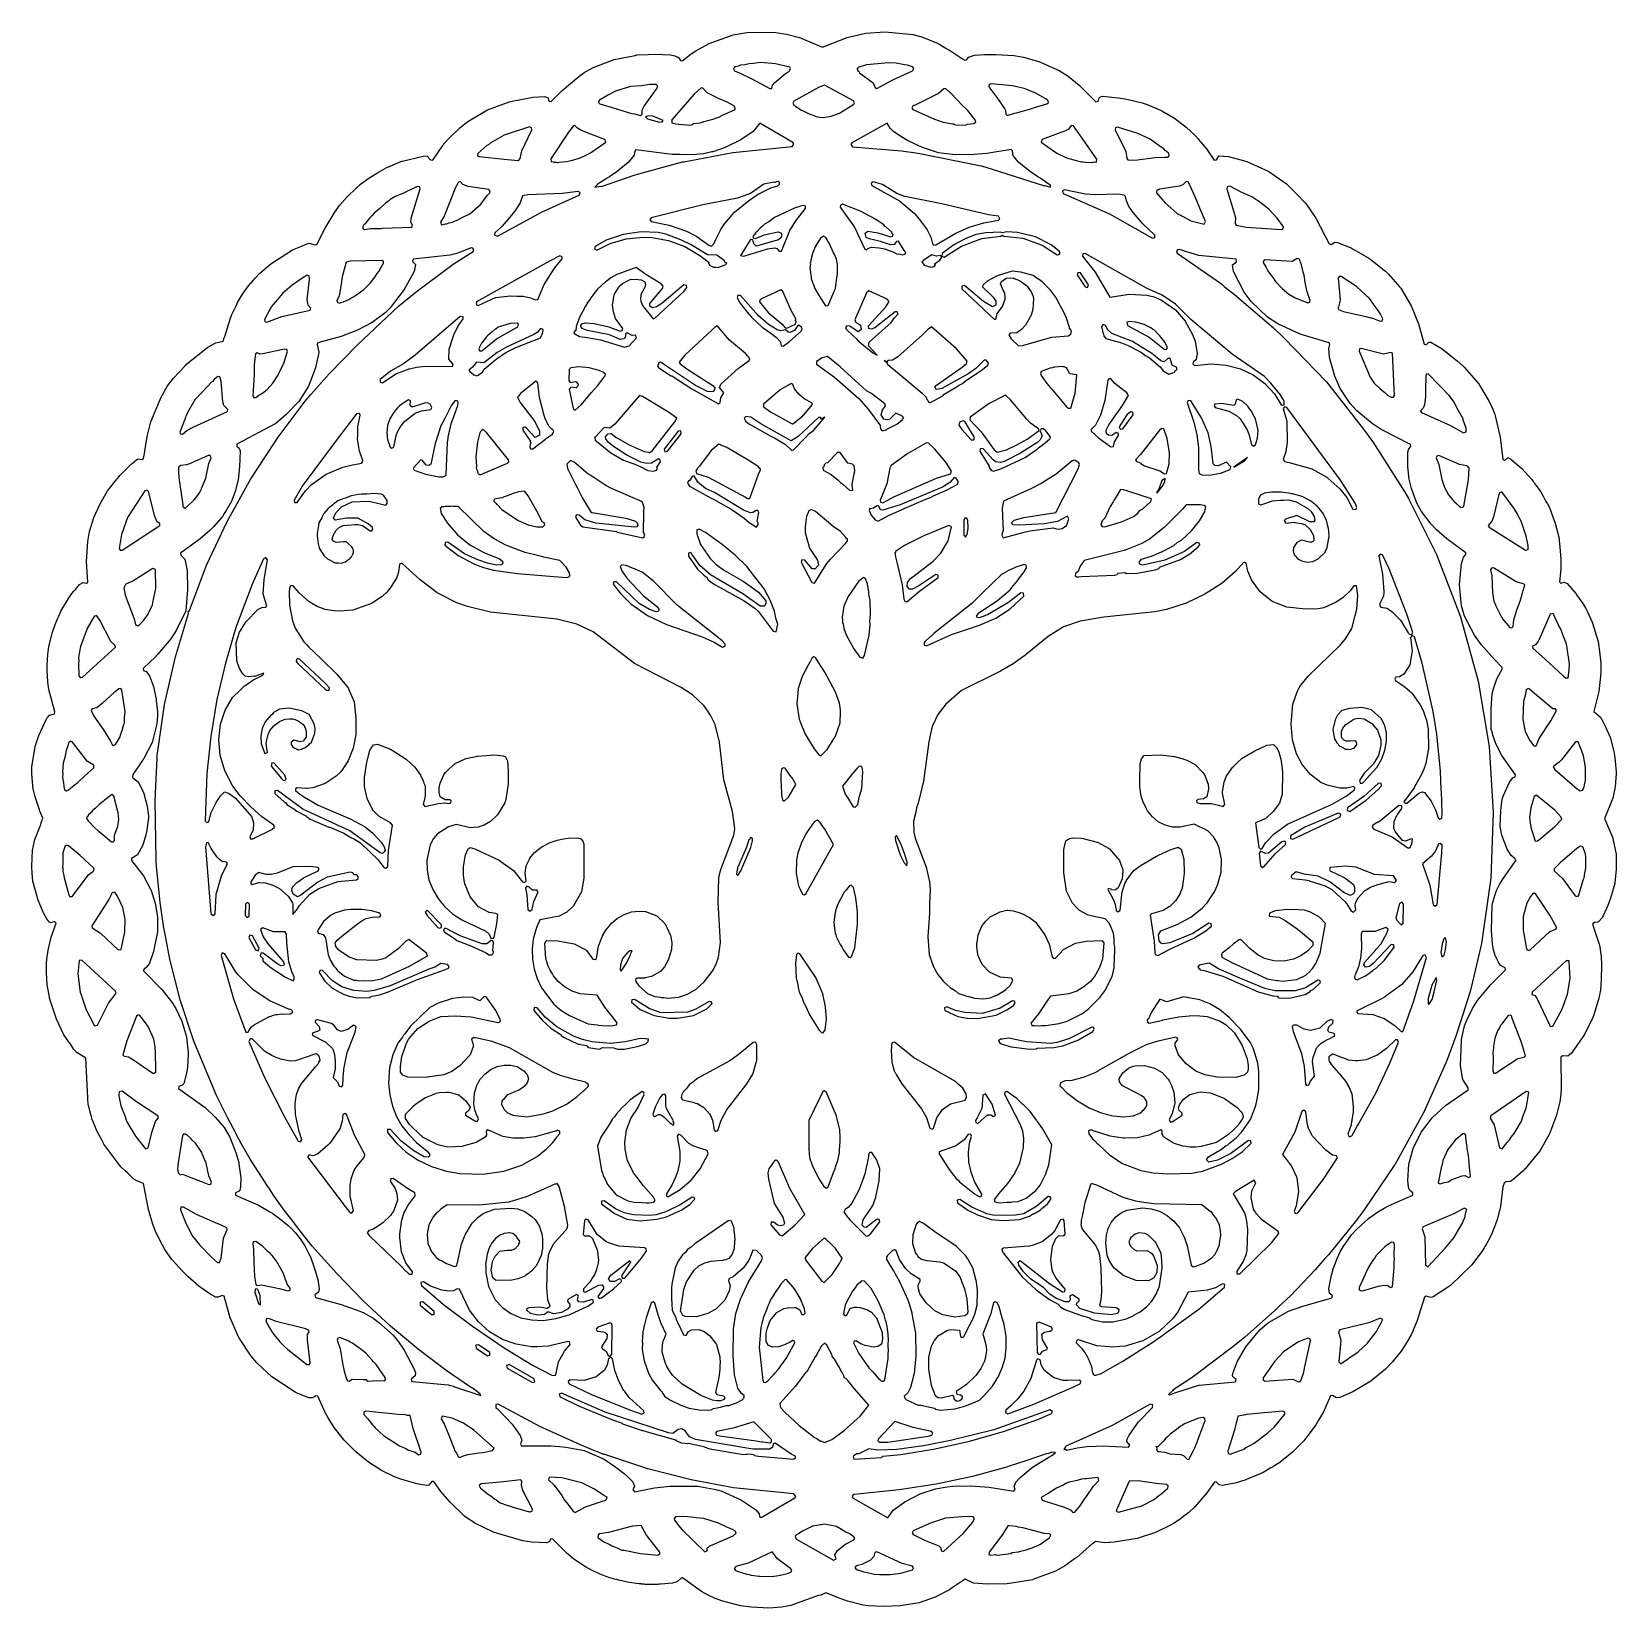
# Model space of a CAD drawing. Header units: millimetres. Extents: x 0 to 300, y 0 to 299.
import ezdxf

# ---------------------------------------------------------------- set-up
doc = ezdxf.new("R2010")
doc.units = ezdxf.units.MM
doc.layers.add('CUT', color=7, linetype='CONTINUOUS')

msp = doc.modelspace()

# ---------------------------------------------------------------- linework, layer by layer
at = {"layer": 'CUT'}
for points in [[(3.0539, 178.7482), (3.1988, 180.7635), (3.3845, 182.2659), (4.0652, 184.9927), (4.578, 186.4102), (5.0498, 187.4835), (5.1253, 187.6553), (5.2318, 187.8977), (5.6681, 188.8904), (5.6954, 188.9436), (7.1258, 191.3588), (7.7617, 192.3127), (8.1362, 192.7549), (8.2099, 192.842), (8.4195, 193.0895), (8.9318, 193.6946), (9.2343, 194.0431), (9.895, 194.3666), (10.5047, 194.2621), (10.8071, 194.4751), (10.5029, 198.381), (10.7674, 202.1455), (11.1059, 204.0306), (11.9322, 206.6833), (13.0905, 209.2693), (14.5004, 211.7291), (15.1096, 212.5397), (15.711, 213.2726), (16.3043, 213.9958), (16.4994, 214.2336), (16.8571, 214.6696), (18.6547, 216.4658), (19.0743, 216.8419), (19.2262, 216.978), (19.5546, 217.2724), (19.8292, 217.5186), (20.3258, 217.7865), (21.0382, 217.6779), (21.3455, 217.8912), (21.5491, 219.1428), (21.5814, 219.2439), (21.837, 220.9123), (22.067, 222.3256), (22.7055, 224.8285), (24.6408, 229.5271), (25.8999, 231.6257), (26.991, 233.0758), (29.1257, 235.3941), (29.2327, 235.4966), (29.3286, 235.5883), (29.4975, 235.7501), (29.5515, 235.8018), (33.504, 238.9615), (34.9939, 239.7652), (36.4133, 240.0824), (36.6179, 240.736), (36.7314, 240.9756), (37.2026, 242.6036), (37.792, 244.4862), (38.0721, 245.1311), (38.691, 246.4449), (38.8526, 246.7878), (39.001, 247.1028), (39.1454, 247.4094), (40.0766, 249.0057), (41.209, 250.5569), (42.5197, 252.0859), (43.3061, 252.9431), (44.588, 254.0817), (45.4128, 254.7751), (49.5672, 257.3836), (50.7971, 257.9367), (52.6214, 258.6979), (53.8537, 258.3258), (54.1787, 258.4137), (55.7507, 261.4954), (57.5626, 264.5655), (58.1635, 265.4307), (58.183, 265.4559), (58.2013, 265.4795), (58.2065, 265.4861), (58.4663, 265.8211), (59.8946, 267.4531), (61.6179, 269.1121), (62.4292, 269.8537), (64.0184, 270.9925), (65.4962, 271.9434), (67.2581, 272.9292), (68.0625, 273.2736), (70.0819, 274.1133), (74.2763, 275.1566), (74.6887, 275.1834), (75.0479, 275.145), (75.669, 274.4266), (76.1006, 274.4142), (78.0167, 277.194), (78.1044, 277.3075), (78.1815, 277.4071), (78.2264, 277.4652), (78.3407, 277.613), (79.1454, 278.4688), (81.2095, 280.5117), (82.7495, 281.7374), (86.4604, 283.8954), (90.2674, 285.34), (90.4524, 285.3848), (90.4909, 285.3941), (90.5627, 285.4115), (90.8406, 285.4787), (95.0292, 286.3276), (97.3577, 286.4381), (97.3587, 286.4377), (97.3616, 286.4365), (97.4354, 286.4052), (97.977, 286.176), (98.1182, 285.5653), (98.5514, 285.4896), (100.6451, 287.5797), (103.7836, 290.2592), (103.9464, 290.3735), (104.3383, 290.6485), (104.4606, 290.7344), (104.7925, 290.9674), (105.8197, 291.5738), (106.3103, 291.8284), (106.324, 291.8355), (106.3687, 291.8586), (106.6835, 292.022), (110.441, 293.4607), (114.4232, 294.2405), (114.5055, 294.2542), (114.5341, 294.259), (114.6388, 294.2765), (114.8493, 294.3115), (118.9599, 294.463), (119.6751, 294.4296), (121.1575, 294.3148), (121.9657, 294.1399), (122.2293, 294.0234), (122.3447, 293.9724), (122.4185, 293.9397), (122.5338, 293.8888), (122.6273, 293.8353), (123.0079, 293.293), (123.3262, 293.2202), (125.0707, 294.519), (125.915, 295.0986), (128.4334, 296.5069), (133.0282, 298.1092), (135.5756, 298.5445), (140.6227, 298.6049), (143.1251, 298.2411), (145.5795, 297.6189), (149.9403, 295.8189), (154.5807, 297.655), (158.0445, 298.4522), (161.7678, 298.7252), (161.7747, 298.7246), (161.7758, 298.7245), (161.7781, 298.7243), (161.7803, 298.7242), (167.041, 298.2104), (168.7008, 297.7719), (171.8076, 296.4905), (173.3026, 295.616), (173.7097, 295.3551), (173.8156, 295.2872), (174.3386, 294.952), (176.434, 293.609), (176.8549, 293.3107), (177.1832, 293.3752), (177.6556, 293.9285), (177.7462, 293.9761), (178.7089, 294.3016), (180.5932, 294.4003), (180.9395, 294.4006), (181.2008, 294.4007), (181.8598, 294.4011), (182.7613, 294.4016), (186.137, 294.1907), (187.9968, 293.884), (190.8974, 293.0827), (194.7603, 291.3625), (196.2257, 290.4382), (196.2888, 290.3896), (196.3271, 290.3601), (196.3609, 290.3341), (196.4321, 290.2793), (198.5094, 288.6013), (198.5094, 288.6012), (201.7142, 285.4509), (202.136, 285.5551), (202.2906, 286.2194), (202.3665, 286.2807), (202.9135, 286.4846), (205.9915, 286.2069), (207.5685, 285.9371), (210.4323, 285.2636), (211.2172, 285.0252), (213.3629, 284.1223), (214.1707, 283.7569), (216.5784, 282.3213), (218.7697, 280.6448), (220.5342, 278.9856), (221.0345, 278.3995), (221.3675, 278.0094), (221.5617, 277.7819), (222.6417, 276.5166), (224.0855, 274.3711), (224.5149, 274.4513), (224.9915, 275.2096), (225.0402, 275.2273), (226.8179, 275.1128), (229.8378, 274.2801), (230.2988, 274.1292), (234.4316, 272.2648), (237.7825, 269.8905), (239.6332, 268.0855), (241.3478, 266.2891), (241.5501, 266.0023), (243.3496, 263.4285), (245.897, 258.5435), (246.2211, 258.4434), (246.934, 258.8407), (247.4778, 258.7913), (249.8575, 257.8587), (252.8955, 256.131), (253.0313, 256.0408), (253.1956, 255.9317), (253.5692, 255.6836), (254.1711, 255.2837), (256.3171, 253.548), (256.5351, 253.346), (256.5908, 253.2944), (256.7008, 253.1925), (257.1164, 252.8074), (259.2146, 250.4096), (259.4351, 250.1234), (261.3947, 246.7757), (262.8058, 243.4007), (263.8466, 239.5151), (264.2627, 239.4064), (264.7418, 239.9039), (265.1543, 239.8937), (267.2965, 238.6753), (270.1987, 236.3172), (270.2459, 236.2736), (270.3472, 236.1799), (270.5414, 236.0004), (271.4605, 235.1507), (274.0917, 232.1793), (274.1417, 232.1112), (276.1913, 228.6952), (276.8551, 227.2077), (277.1399, 226.5017), (277.2179, 226.2495), (277.2229, 226.2335), (277.2235, 226.2317), (277.2999, 225.9845), (278.2855, 221.929), (278.7449, 217.7086), (279.1645, 217.516), (279.735, 217.9869), (279.8458, 217.9794), (280.3073, 217.756), (282.3529, 215.9721), (284.2368, 213.8904), (284.5302, 213.5086), (284.5334, 213.5044), (284.6214, 213.3899), (284.788, 213.1731), (285.8175, 211.7282), (286.4518, 210.5972), (286.9266, 209.7506), (287.1919, 209.2778), (287.6423, 208.4747), (288.0708, 207.3646), (288.699, 205.65), (289.3544, 202.9734), (289.5732, 201.1718), (289.7173, 198.8236), (289.7173, 196.9551), (289.4782, 194.4985), (289.7618, 194.2604), (290.3548, 194.4325), (290.9328, 194.2094), (292.5883, 192.2815), (292.8666, 191.8778), (293.1262, 191.5012), (293.3711, 191.146), (293.7643, 190.5756), (294.4751, 189.4426), (294.7726, 188.817), (295.6759, 186.8885), (296.7893, 183.2478), (297.117, 180.8183), (297.3044, 179.1237), (297.3046, 177.2018), (296.9412, 173.7355), (295.9803, 169.9867), (297.3396, 168.8309), (297.5951, 168.3066), (297.6178, 168.2601), (297.6497, 168.1945), (298.2, 167.0651), (299.0219, 165.2377), (299.0669, 165.0984), (299.7709, 162.3885), (299.9512, 161.2666), (300.2533, 158.4606), (300.2395, 158.2565), (300.2289, 158.101), (300.1824, 157.4154), (300.0649, 155.685), (299.5988, 153.5237), (298.0308, 149.6819), (299.507, 146.1428), (300.2042, 142.9472), (300.2246, 140.02), (299.9701, 137.5179), (299.9434, 137.385), (299.1541, 134.592), (298.6764, 133.2413), (297.8135, 131.3517), (297.66, 131.0621), (297.6294, 131.0044), (297.5512, 130.857), (297.5393, 130.8346), (296.9007, 130.1094), (296.6892, 130.0249), (296.0062, 129.9968), (295.749, 129.6486), (297.0281, 125.8909), (297.0603, 125.7681), (297.3928, 123.5509), (297.4503, 121.9192), (297.3722, 119.1856), (297.2392, 117.1803), (296.9026, 115.4118), (295.9456, 112.3156), (295.8209, 111.9793), (294.2279, 108.7871), (291.7561, 105.2145), (291.077, 104.6921), (290.0381, 104.7543), (289.7345, 104.4851), (289.808, 98.3381), (289.6682, 96.9297), (289.5582, 96.0494), (288.9191, 93.5174), (287.5883, 89.9783), (285.833, 86.8072), (282.9857, 83.3435), (282.948, 83.3071), (282.7933, 83.1577), (282.742, 83.1081), (282.6138, 82.9843), (280.6629, 81.2529), (280.1351, 80.9325), (279.3043, 80.8918), (278.9867, 80.5986), (278.7368, 79.9121), (278.3182, 76.2036), (278.1946, 75.6949), (277.6739, 73.7081), (277.3743, 72.8608), (276.6038, 70.8798), (276.2481, 70.1834), (276.1475, 69.9865), (275.6878, 69.1525), (275.4706, 68.7881), (275.3588, 68.6006), (275.2022, 68.3379), (274.8444, 67.7376), (272.8183, 65.0845), (268.8838, 61.299), (268.7856, 61.2307), (268.7406, 61.1995), (268.7298, 61.192), (268.4434, 60.9929), (265.5492, 59.1112), (265.1023, 58.9465), (264.2503, 59.1904), (263.9187, 59.0408), (262.5613, 54.6191), (261.808, 52.7719), (261.7892, 52.7304), (261.7532, 52.6507), (261.7324, 52.6047), (261.4076, 51.8859), (260.798, 50.8117), (259.9746, 49.4896), (259.5007, 48.8267), (257.8208, 46.7013), (256.5375, 45.3894), (253.7483, 43.1287), (253.469, 42.9433), (250.3754, 41.0793), (247.8668, 39.9981), (247.2854, 39.9381), (246.5095, 40.3921), (246.1516, 40.3147), (244.777, 37.3301), (243.8466, 35.7102), (243.3423, 34.8729), (241.9253, 32.9066), (241.8628, 32.8199), (241.8558, 32.8102), (241.8547, 32.8087), (241.0993, 31.8238), (238.9395, 29.6339), (236.5335, 27.7116), (235.3896, 27.0002), (235.1706, 26.8721), (235.114, 26.839), (234.8418, 26.6798), (233.4047, 25.8393), (232.359, 25.3494), (230.6273, 24.6514), (230.5656, 24.6265), (230.3559, 24.542), (230.1068, 24.4415), (228.0924, 23.8019), (225.5972, 23.3668), (225.0585, 23.4638), (224.496, 24.0262), (224.1564, 24.0125), (222.7085, 21.9587), (220.4271, 19.3138), (219.2873, 18.2235), (218.3639, 17.5333), (218.3542, 17.5261), (218.2765, 17.4679), (217.6252, 16.9811), (216.3781, 16.1236), (215.966, 15.906), (215.8308, 15.8346), (215.7101, 15.7708), (215.4699, 15.644), (213.0037, 14.4596), (209.5278, 13.303), (205.1829, 12.5905), (204.3047, 12.5371), (204.2943, 12.5365), (204.1674, 12.5287), (203.4011, 12.4821), (201.6177, 12.7434), (201.1469, 12.345), (201.0336, 12.3381), (199.252, 10.7416), (198.0542, 9.728), (197.6628, 9.4452), (195.9643, 8.2293), (194.0248, 7.1155), (189.7698, 5.5161), (189.7501, 5.5114), (184.9123, 4.7466), (181.1672, 4.6538), (178.5274, 4.8458), (176.9105, 5.5958), (176.1751, 5.1056), (176.1537, 5.1079), (174.2694, 3.8352), (173.9467, 3.6201), (171.2236, 2.1854), (168.2334, 1.1505), (164.6093, 0.5611), (161.6038, 0.4217), (158.5904, 0.543), (157.62, 0.6708), (154.6569, 1.457), (153.2471, 1.9445), (150.5702, 2.9972), (149.6155, 2.6059), (149.108, 2.4918), (143.9282, 0.6444), (142.1804, 0.2993), (139.7746, 0.0891), (136.5, 0.2815), (134.4015, 0.5443), (131.0349, 1.4245), (129.7823, 1.8576), (129.5337, 1.9562), (129.527, 1.9592), (129.5211, 1.9619), (129.5016, 1.9706), (129.4448, 1.9961), (128.134, 2.6432), (127.02, 3.2729), (123.4342, 5.8391), (123.14, 5.7887), (122.3645, 5.0968), (121.5084, 4.8659), (119.2751, 4.6371), (119.1558, 4.6353), (118.9899, 4.6328), (118.7613, 4.6294), (118.4251, 4.6244), (116.334, 4.6243), (116.3335, 4.6243), (116.1722, 4.6344), (115.6495, 4.6867), (115.551, 4.6989), (115.2185, 4.7403), (114.5977, 4.8175), (112.9975, 5.0164), (111.3692, 5.3958), (110.9389, 5.519), (110.5264, 5.6371), (110.1172, 5.7542), (109.6522, 5.8873), (108.2504, 6.3876), (106.3144, 7.2727), (105.1589, 7.8748), (104.5432, 8.2488), (104.4683, 8.2944), (104.4578, 8.3007), (104.4556, 8.3021), (102.833, 9.4275), (102.3301, 9.8578), (102.2467, 9.9292), (102.1769, 9.9889), (101.6526, 10.4376), (98.803, 13.2485), (98.4331, 13.2014), (98.1981, 12.7453), (97.7393, 12.5076), (94.8143, 12.6475), (93.1924, 12.8839), (87.5613, 14.5334), (87.5535, 14.5366), (87.5407, 14.5421), (87.502, 14.5584), (87.3765, 14.6113), (84.2976, 16.0634), (84.0641, 16.2082), (84.0094, 16.2421), (83.9993, 16.2483), (83.9926, 16.2525), (82.4591, 17.2932), (82.2055, 17.4886), (79.3861, 20.2201), (77.6489, 22.2302), (76.3073, 24.1327), (75.9094, 24.092), (75.3571, 23.43), (75.1293, 23.3791), (74.0949, 23.4771), (73.1342, 23.6378), (70.2685, 24.5131), (69.0139, 24.9574), (66.4063, 26.2042), (63.9126, 27.7733), (61.5086, 29.7241), (59.3175, 31.9492), (57.4266, 34.3503), (56.295, 36.1829), (55.7253, 37.1536), (54.3107, 40.2449), (53.9934, 40.3348), (53.4163, 39.9727), (52.6532, 39.9653), (50.5468, 40.7964), (50.0358, 41.0225), (45.643, 43.9611), (42.9332, 46.4307), (42.9212, 46.4435), (42.904, 46.462), (42.8913, 46.4757), (42.7965, 46.5774), (41.8231, 47.7431), (41.819, 47.7492), (41.7805, 47.8065), (41.6047, 48.0683), (39.5039, 51.1968), (39.179, 51.7715), (39.0459, 52.0487), (37.7664, 55.1297), (36.5892, 59.204), (36.2528, 59.3458), (35.4586, 59.0161), (34.9242, 59.0433), (34.7648, 59.1372), (34.2981, 59.4302), (34.2284, 59.474), (33.6938, 59.8095), (32.8464, 60.3416), (31.8348, 61.1075), (29.7753, 62.8893), (28.6634, 64.0233), (26.8595, 65.9696), (26.6954, 66.1852), (25.3822, 68.0429), (24.4823, 69.6752), (23.5602, 71.663), (23.0788, 72.8209), (23.0046, 73.0546), (22.2797, 75.6031), (21.3455, 80.5623), (20.6792, 80.8055), (19.9562, 81.1175), (19.522, 81.4012), (18.9286, 81.9556), (18.3415, 82.5041), (17.8399, 82.9728), (17.0261, 83.7332), (13.8251, 88.0305), (13.7578, 88.152), (13.7118, 88.2351), (13.6607, 88.3276), (13.5374, 88.5504), (12.4986, 90.5609), (12.0901, 91.4782), (11.6326, 92.6962), (11.4952, 93.1637), (11.3952, 93.5038), (11.351, 93.654), (11.1464, 94.3499), (10.849, 95.6727), (10.844, 95.7302), (10.8377, 95.8046), (10.7926, 96.33), (10.7539, 96.7801), (10.4254, 104.2887), (8.6923, 105.3649), (8.1578, 105.9638), (7.5485, 106.855), (7.4101, 107.0575), (7.2722, 107.2591), (6.2621, 108.7365), (4.8168, 111.6568), (3.5538, 115.6645), (3.5177, 115.8155), (3.4971, 115.9016), (3.1066, 118.1649), (2.9836, 120.5435), (2.9629, 120.9432), (2.9618, 120.9632), (2.961, 120.9793), (2.961, 122.3527), (3.0712, 123.4663), (3.1582, 123.9988), (3.1839, 124.1561), (3.2208, 124.3821), (3.3698, 125.2937), (3.841, 127.2118), (4.809, 129.8515), (4.4955, 130.1889), (3.8194, 129.9268), (3.4789, 130.085), (3.3772, 130.1695), (3.0079, 130.7103), (2.4534, 131.7018), (2.3444, 131.9338), (1.3672, 134.2188), (0.3926, 137.8234), (0.2462, 139.2867), (0.15, 140.6368), (0.3248, 143.6757), (0.7586, 145.7171), (1.8592, 148.5411), (1.9199, 148.8842), (2.2672, 149.7374), (1.7195, 151.0506), (1.6188, 151.3221), (0.7783, 153.8035), (0.4612, 155.0435), (0.4429, 155.1746), (0.1652, 158.1714), (0.1523, 158.9682), (0.1722, 159.1555), (0.173, 159.1636), (0.1818, 159.2467), (0.2081, 159.494), (0.7866, 163.2987), (1.4714, 165.4168), (3.0428, 168.6766), (3.1845, 168.8739), (3.5114, 169.248), (4.4519, 169.5455), (4.5327, 169.8692), (3.3937, 174.1477), (3.2256, 175.4925), (3.0529, 177.8704)], [(143.6418, 291.3566), (143.7352, 291.4322), (143.853, 291.7395), (143.7253, 292.0037), (141.0288, 292.6276), (138.1552, 292.8619), (136.8441, 292.6864), (136.0446, 292.656), (135.1971, 292.466), (134.4181, 292.3618), (134.0387, 292.2064), (133.295, 292.0398), (133.065, 291.7184), (133.266, 291.3414), (133.2737, 291.3379), (133.2804, 291.3085), (134.3023, 290.8603), (135.0766, 290.5009), (135.6206, 290.2483), (136.0542, 290.047), (136.5467, 289.8184), (139.9181, 287.933), (140.3514, 287.9943), (140.4724, 288.5816), (140.8756, 289.1168), (142.8695, 290.7313), (143.5795, 291.2367)], [(166.9848, 292.0734), (166.0051, 292.3826), (165.4265, 292.4232), (163.8675, 292.7416), (162.4328, 292.8329), (158.2464, 292.4479), (156.6498, 291.9286), (156.4253, 291.5964), (156.6298, 291.3435), (156.6308, 291.2719), (156.7755, 291.1633), (156.9424, 290.9569), (159.4822, 289.0241), (159.9067, 288.1454), (160.2198, 287.9646), (163.2402, 289.6071), (166.9676, 291.3168), (167.0003, 291.4048), (167.1899, 291.7343), (167.1483, 291.8031), (167.1577, 291.8284), (167.1194, 291.8508)], [(113.5585, 288.3272), (110.7404, 287.4464), (109.3911, 286.7896), (107.7093, 285.7474), (107.7017, 285.7257), (107.6375, 285.6898), (107.512, 285.3432), (107.7666, 285.0322), (110.7157, 284.1485), (110.8191, 284.1158), (110.8757, 284.1005), (113.7362, 283.2433), (114.2862, 283.1802), (115.4663, 282.8617), (115.7515, 283.1015), (115.7832, 283.8356), (116.1161, 284.6056), (118.6269, 288.0273), (118.6399, 288.3192), (118.696, 288.4465), (118.3714, 288.741), (117.2339, 288.6923), (115.6274, 288.4583)], [(150.2039, 288.5887), (149.1518, 288.1694), (144.5054, 285.5527), (144.2947, 285.2173), (144.4253, 284.915), (144.4637, 284.8863), (144.4763, 284.8475), (144.8231, 284.6177), (145.2346, 284.3103), (145.5666, 284.1253), (145.8289, 283.9516), (146.2492, 283.7449), (147.1141, 283.2629), (147.5516, 283.1044), (147.7278, 283.0178), (147.9396, 282.9639), (148.9025, 282.6152), (150.0587, 282.4937), (151.5341, 282.7245), (153.131, 283.2842), (155.8713, 284.9724), (156.0017, 285.2802), (155.8141, 285.5974), (150.2905, 288.6232), (150.2538, 288.6086), (150.2466, 288.6124)], [(184.6014, 283.7849), (184.6605, 283.0861), (184.9071, 282.8727), (186.3096, 283.2767), (186.6635, 283.3301), (189.3891, 284.1167), (190.0755, 284.3615), (192.4309, 285.04), (192.6908, 285.3063), (192.6331, 285.6388), (192.5158, 285.7326), (192.4945, 285.817), (192.1754, 286.0045), (192.1187, 286.0498), (190.1666, 287.1569), (188.1108, 287.9657), (185.909, 288.4812), (181.8597, 288.8435), (181.4836, 288.7127), (181.4339, 288.2852), (183.1088, 286.0295), (183.1252, 286.0058), (183.2314, 285.8529), (183.2687, 285.7992), (184.4096, 284.156)], [(121.3646, 281.9198), (121.3846, 281.4626), (122.1229, 281.2558), (122.5975, 281.2392), (122.6391, 281.2242), (124.997, 281.0428), (125.4202, 281.2242), (125.4202, 281.3373), (126.7223, 281.4633), (127.2736, 281.6208), (127.374, 281.6354), (127.5011, 281.6858), (129.4139, 282.232), (129.6361, 282.3311), (130.2872, 282.524), (130.8453, 282.8704), (133.3926, 284.0066), (133.2977, 284.5497), (133.0707, 284.6612), (132.9566, 284.8056), (131.5813, 285.4812), (130.3434, 286.0004), (128.0687, 287.1173), (127.191, 288.0614), (126.8619, 288.0512), (125.5904, 286.8698), (121.3968, 282.0277), (121.309, 282.0101)], [(174.8375, 281.2711), (174.9063, 281.1335), (175.2389, 281.0428), (177.1736, 281.073), (177.2893, 281.2119), (178.6042, 281.3466), (178.9423, 281.6638), (178.8527, 282.0115), (177.3475, 283.8372), (176.4473, 284.7401), (174.2313, 287.0737), (173.8829, 287.3121), (173.2381, 287.9588), (172.9145, 287.9015), (171.9077, 287.0034), (167.3098, 284.7742), (167.2312, 284.7369), (167.231, 284.736), (166.9942, 284.6212), (166.8339, 284.2593), (167.0385, 283.9596), (171.1077, 282.1479), (172.7963, 281.5834), (174.5484, 281.2811)], [(116.4118, 282.6147), (116.7443, 282.1915), (119.072, 281.6172), (119.5557, 281.6776), (119.737, 281.8892), (117.7721, 282.7054), (116.9559, 282.7961)], [(86.3467, 277.1698), (84.6202, 275.6405), (84.6053, 275.2736), (84.9018, 275.057), (89.6525, 274.5951), (91.5838, 274.3928), (91.6611, 274.3998), (92.3481, 274.333), (92.6832, 274.6756), (92.676, 274.7265), (92.6796, 274.7311), (92.9455, 276.146), (94.8695, 280.1413), (94.8108, 280.5379), (94.4335, 280.6733), (89.6585, 279.1152), (86.9833, 277.6242), (86.7037, 277.3805)], [(98.9948, 274.0523), (99.0155, 274.0064), (99.5715, 273.9813), (99.684, 273.9674), (99.7519, 273.9731), (99.8527, 273.9686), (100.0725, 274.0001), (101.4327, 274.1144), (102.0286, 274.2806), (102.3299, 274.3238), (103.927, 274.7944), (103.9804, 274.8246), (104.2036, 274.8868), (106.0068, 275.7588), (108.8912, 277.7993), (108.7218, 278.3297), (105.8658, 279.3513), (104.1385, 280.059), (103.5202, 280.4287), (103.0369, 280.9602), (102.7526, 280.8939), (101.7923, 279.7004), (98.4444, 274.6191), (98.5384, 274.1085)], [(136.7901, 279.8118), (134.4513, 278.2661), (131.4995, 276.804), (129.3652, 276.0382), (129.1169, 275.9834), (128.9317, 275.9426), (128.7129, 275.8943), (127.4102, 275.607), (125.3791, 275.416), (122.9854, 275.4342), (122.5855, 275.4372), (122.2726, 275.4396), (121.4606, 275.4458), (114.5829, 276.3274), (114.371, 276.1057), (114.2251, 275.3284), (113.0992, 273.9277), (110.6899, 272.005), (110.6389, 271.9708), (109.5674, 271.2507), (109.1628, 270.9788), (108.5774, 270.5853), (107.7358, 270.0771), (107.7314, 270.0656), (107.3428, 269.8578), (106.7987, 269.2834), (107.9208, 269.4594), (108.052, 269.3787), (114.4599, 271.6344), (123.4071, 274.0422), (123.5139, 274.067), (123.5156, 274.0674), (123.5157, 274.0674), (123.6476, 274.0981), (132.9331, 275.8111), (144.163, 276.9916), (144.4924, 277.4294), (144.3133, 277.7076), (138.0674, 281.376)], [(193.1046, 269.6764), (192.306, 270.1496), (192.2804, 270.2229), (189.5329, 271.9747), (187.4958, 273.6462), (186.9679, 274.0954), (186.192, 274.9982), (186.0035, 275.2287), (185.8839, 276.1422), (185.6599, 276.3895), (181.0425, 275.6354), (177.7979, 275.3923), (177.7903, 275.3921), (174.54, 275.4519), (171.8853, 275.7552), (168.8634, 276.7709), (166.2493, 278.0014), (166.239, 278.0074), (166.1515, 278.0592), (166.009, 278.1437), (165.0793, 278.6943), (163.4512, 279.7762), (162.7487, 280.4198), (162.1574, 281.3849), (155.4826, 277.6679), (155.2922, 277.3826), (155.6283, 276.9439), (164.8665, 276.1423), (168.0326, 275.7453), (179.9656, 273.3155), (180.6842, 273.1353), (191.9501, 269.5412), (192.0387, 269.5989), (193.1046, 269.2532)], [(191.5141, 278.3297), (191.3446, 277.7993), (194.2854, 275.7012), (196.1239, 274.8262), (196.7922, 274.6575), (198.208, 274.2395), (198.7482, 274.1635), (199.0405, 274.0897), (199.3128, 274.084), (199.7245, 274.0261), (201.0352, 273.9701), (201.2129, 274.0448), (201.7829, 274.0331), (201.8909, 274.5738), (197.4795, 280.8817), (197.0211, 280.9447), (196.5085, 280.2815), (196.0746, 280.0294), (196.0721, 280.0284), (196.0598, 280.0235), (195.9381, 279.9757), (194.5639, 279.4355)], [(209.0743, 274.4199), (212.8965, 274.8681), (214.6597, 274.9641), (215.2336, 274.9406), (215.5356, 275.1404), (215.5346, 275.1786), (215.5757, 275.2065), (215.5227, 275.6418), (214.9838, 276.1204), (214.9206, 276.1887), (214.8393, 276.2487), (214.5317, 276.5218), (213.8665, 276.9659), (212.0012, 278.3412), (209.6419, 279.4191), (205.7674, 280.6496), (205.3866, 280.515), (205.316, 280.1513), (207.3508, 276.0555), (207.5565, 274.7304), (207.7589, 274.4733)], [(77.5672, 262.629), (77.7691, 262.1502), (78.5201, 262.331), (78.7224, 262.329), (79.206, 262.4962), (79.8686, 262.6558), (80.3792, 262.9021), (80.6042, 262.9799), (81.7959, 263.5853), (83.1331, 264.2303), (85.194, 266.0541), (86.5038, 267.736), (86.9319, 268.228), (86.9303, 268.2836), (86.9616, 268.3238), (86.9271, 268.3966), (86.9197, 268.6528), (86.7813, 268.7038), (86.7203, 268.8322), (82.8075, 269.3819), (81.8267, 269.8092), (81.2816, 270.3724), (80.9657, 270.2532), (80.307, 268.9695), (80.256, 268.8995), (78.2565, 263.7755)], [(128.387, 258.2883), (128.9151, 258.1098), (129.2326, 258.4267), (129.3635, 258.5369), (129.7208, 259.361), (130.7547, 261.4085), (131.3625, 262.3316), (133.2709, 264.5514), (136.1993, 266.9573), (137.844, 267.9914), (140.152, 269.1203), (141.442, 269.5253), (141.8048, 269.8578), (141.7745, 270.1299), (141.5025, 270.4019), (140.8676, 270.1903), (140.8573, 270.184), (140.772, 270.2508), (138.8346, 269.8727), (136.2623, 268.0769), (133.7922, 267.1773), (127.2725, 265.9026), (117.472, 263.4816), (117.2361, 263.1185), (117.4461, 262.7773), (120.8556, 262.0783), (124.1325, 260.9558), (126.1177, 259.9496)], [(169.7226, 261.2155), (169.7368, 261.1935), (169.7371, 261.193), (169.7394, 261.1895), (169.7495, 261.1736), (170.4493, 259.8305), (170.774, 258.5424), (171.0175, 258.3147), (171.3158, 258.3659), (171.3198, 258.3628), (171.3283, 258.3681), (171.5383, 258.4041), (175.1904, 260.5755), (177.6646, 261.7072), (180.4407, 262.5324), (183.2647, 263.0404), (183.5292, 263.3017), (183.2621, 263.7902), (181.3293, 264.0604), (172.5128, 266.1136), (165.4953, 267.5134), (164.0021, 268.0778), (161.2867, 269.7653), (159.5156, 270.2683), (159.1226, 270.0097), (159.2643, 269.5611), (164.5102, 266.7022), (167.356, 264.285), (168.3017, 263.1773)], [(213.3379, 268.73), (213.3328, 268.7115), (213.2665, 268.6809), (213.1859, 268.2889), (213.2092, 268.2602), (213.1907, 268.1928), (214.2822, 266.8451), (214.5328, 266.6359), (214.7241, 266.4011), (217.1572, 264.243), (217.8281, 263.8843), (217.8698, 263.8495), (218.0723, 263.7537), (219.6756, 262.8964), (222.2081, 262.2543), (222.4328, 262.7523), (221.3488, 265.3046), (220.5128, 267.413), (220.0911, 268.2657), (219.2619, 270.2179), (218.763, 270.3571), (218.1676, 269.6885), (217.5293, 269.4681), (213.7149, 268.8877), (213.3903, 268.738)], [(67.7359, 266.6465), (67.1883, 266.3141), (66.058, 265.2511), (65.0076, 264.3775), (64.5663, 263.8481), (64.1133, 263.4221), (63.2346, 262.2781), (63.147, 262.2701), (62.9051, 261.8771), (62.9111, 261.857), (62.8768, 261.8123), (62.8891, 261.4084), (63.2142, 261.2305), (64.311, 261.4237), (66.2909, 261.4237), (66.5968, 261.5257), (72.1308, 261.7167), (72.2843, 262.0572), (71.9822, 262.6441), (72.0123, 263.38), (73.6948, 268.947), (73.5714, 269.3255), (73.18, 269.3984), (70.4184, 268.0722), (68.957, 267.4769), (68.0532, 266.9104)], [(92.6358, 266.3059), (91.6359, 264.708), (90.0318, 262.7697), (89.6379, 262.3224), (89.5704, 262.2457), (89.5259, 262.1952), (89.2589, 261.8919), (87.8858, 260.625), (87.8286, 260.228), (88.3393, 260.0193), (96.8071, 264.5976), (103.8638, 267.7482), (104.0393, 268.2142), (103.6522, 268.4765), (100.624, 268.0468), (94.0812, 267.8352), (93.1311, 267.6484)], [(207.9753, 265.5282), (207.9143, 265.628), (207.4358, 266.8633), (207.2715, 267.5033), (207.0499, 267.7592), (205.9074, 267.9539), (201.5432, 267.8354), (199.75, 267.9801), (199.1036, 268.0531), (195.7235, 268.7827), (195.3447, 268.5798), (195.4974, 268.054), (204.2441, 264.2197), (212.39, 259.638), (212.8437, 259.7418), (212.8749, 260.2062), (210.569, 262.351), (210.2623, 262.6884), (208.7526, 264.4529)], [(232.3464, 266.6759), (231.2004, 267.4277), (229.3398, 268.2455), (227.0341, 269.4492), (226.5773, 269.3394), (226.5066, 268.9741), (228.1614, 263.5076), (228.0993, 262.4077), (228.2508, 262.1051), (230.1676, 261.6923), (236.8383, 261.2617), (237.1776, 261.4168), (237.2314, 261.786), (236.0041, 263.4174), (234.4243, 265.0897), (232.7003, 266.4912)], [(140.8676, 257.7659), (141.2791, 257.6412), (141.6897, 257.1533), (142.1215, 257.1624), (143.735, 261.0378), (144.8437, 262.8833), (146.7024, 265.2323), (146.6972, 265.6654), (146.2951, 265.8265), (145.7455, 265.6562), (145.5905, 265.6269), (145.4551, 265.5662), (144.7329, 265.3424), (140.8316, 263.5144), (139.7393, 262.7139), (138.9475, 262.2364), (138.4979, 261.8042), (138.0349, 261.4649), (137.5153, 260.8597), (137.2481, 260.6029), (137.25, 260.5507), (136.743, 259.9602), (136.8799, 259.6163), (137.205, 259.5325), (138.8907, 260.2692), (141.516, 260.8131), (142.0444, 260.5995), (142.2264, 260.2357), (142.0642, 259.7278), (141.575, 259.3262), (137.3705, 258.1303), (136.9132, 258.5272), (136.7368, 259.2768), (136.3094, 259.3806), (134.6881, 256.8594), (134.695, 256.788), (134.3682, 256.3149), (135.0031, 256.1939), (139.1485, 257.4911), (139.4842, 257.5893)], [(158.5219, 257.634), (159.2171, 257.8868), (160.6322, 257.7955), (161.6406, 257.5724), (163.2664, 257.0411), (163.9934, 256.6776), (164.5995, 256.6055), (165.0969, 256.4429), (165.4799, 256.5659), (165.4894, 256.6396), (165.6863, 256.7381), (165.5049, 257.1915), (165.3568, 257.2922), (164.3104, 259.0252), (163.9067, 258.9896), (163.4724, 258.4201), (162.7784, 258.3415), (160.8767, 259.0077), (158.7269, 259.4716), (158.1916, 259.7689), (157.9887, 260.5775), (158.4962, 260.9361), (160.3886, 260.6293), (162.8388, 259.8861), (163.1625, 259.9818), (163.2903, 260.2942), (163.0411, 260.5515), (163.0254, 260.7741), (161.9084, 261.7637), (161.7845, 261.8491), (161.5224, 262.1198), (160.2096, 263.0379), (159.4473, 263.4607), (159.2748, 263.5797), (158.8539, 263.7899), (157.2391, 264.6857), (153.7139, 266.0286), (153.3081, 265.8647), (153.2898, 265.46), (155.958, 261.6703), (157.917, 257.5095), (158.2791, 257.4271)], [(117.597, 259.7564), (120.7728, 259.1818), (123.8313, 258.0232), (126.6771, 256.3136), (128.4345, 255.0121), (128.2618, 254.9545), (128.5641, 254.4406), (129.2594, 254.1081), (129.6399, 254.1193), (129.7437, 254.0425), (130.0761, 254.1321), (130.2872, 254.1383), (131.4662, 254.5615), (131.7987, 254.8638), (131.4329, 255.038), (131.3392, 255.3167), (129.8968, 256.3962), (128.1073, 256.4592), (125.065, 258.3575), (123.108, 259.2921), (120.2165, 260.3674), (118.7759, 260.6737), (115.565, 260.791), (112.156, 260.2856), (108.9591, 259.2136), (106.8749, 258.0458), (106.7605, 257.5972), (107.193, 257.3604), (109.6836, 258.6256), (112.7449, 259.5135), (115.9255, 259.8177)], [(152.0628, 249.3552), (152.1972, 249.6132), (152.2203, 249.723), (152.3684, 250.0687), (152.5186, 251.1376), (152.5977, 251.5126), (152.6004, 251.7192), (152.7481, 252.7702), (152.752, 254.6621), (152.5632, 255.6551), (152.2409, 256.3708), (152.186, 256.5482), (152.0289, 256.8416), (151.2615, 258.5456), (150.5249, 259.7186), (150.104, 260.0023), (149.5269, 259.6261), (149.0243, 258.8007), (148.9845, 258.741), (148.9729, 258.7163), (148.5338, 257.9952), (148.014, 256.7117), (147.855, 255.9864), (147.6912, 255.4405), (147.6528, 255.0635), (147.606, 254.8503), (147.6157, 254.6996), (147.5477, 254.0314), (147.6904, 252.6305), (147.7653, 252.3724), (147.7923, 251.9518), (148.4456, 250.0626), (148.8853, 249.3525), (148.9495, 249.2071), (149.6047, 248.1908), (150.4581, 246.8125), (150.9882, 246.8462)], [(183.9644, 260.1732), (184.2467, 260.0046), (187.8661, 259.6222), (191.5045, 258.3164), (194.3835, 256.4696), (194.7515, 256.5139), (194.9161, 256.846), (194.7365, 257.169), (193.2102, 258.3282), (190.2454, 259.8848), (186.8438, 260.6671), (184.8325, 260.7902), (183.9584, 260.6028), (183.6307, 260.7735), (180.8638, 260.6411), (178.9738, 260.2805), (176.9179, 259.474), (174.78, 258.3456), (172.5677, 256.6817), (172.4934, 256.2235), (172.9472, 256.0275), (176.234, 258.1177), (180.0863, 259.5412), (183.6849, 259.9966)], [(23.51, 133.624), (23.9693, 131.0843), (23.9692, 130.8074), (23.969, 130.2541), (23.9686, 129.3009), (23.9683, 128.3298), (23.964, 128.2223), (23.2333, 124.4833), (22.4423, 122.2609), (21.969, 121.5839), (21.9525, 121.5631), (21.93, 121.5349), (21.923, 121.5261), (21.8745, 121.4652), (21.3968, 121.159), (21.3344, 120.8371), (24.7994, 117.2972), (26.8698, 114.6241), (26.9754, 114.452), (27.0318, 114.3601), (27.1241, 114.2098), (27.4321, 113.7081), (28.5741, 111.3291), (29.4418, 108.345), (29.4427, 108.3407), (29.4443, 108.3336), (29.445, 108.3304), (29.4664, 108.2308), (29.7769, 105.3438), (29.7831, 105.2214), (29.7836, 105.2114), (29.7854, 105.1761), (29.794, 105.0086), (29.6328, 102.6583), (29.5802, 102.2309), (29.5791, 102.2217), (29.5784, 102.2161), (29.5137, 101.691), (28.9718, 99.5279), (28.61, 99.1211), (28.0367, 98.9115), (27.9493, 98.5221), (32.9742, 94.9415), (34.9848, 93.0862), (36.5759, 91.1643), (37.6951, 89.3079), (38.8429, 86.4548), (39.3485, 84.5044), (39.3731, 84.3821), (39.3735, 84.3798), (39.3766, 84.3646), (39.3877, 84.3093), (39.7475, 81.6548), (39.716, 79.8923), (39.5582, 79.2612), (39.5536, 79.2538), (39.5049, 79.1813), (39.4764, 79.1388), (39.456, 79.1086), (39.4422, 79.088), (38.7725, 78.7772), (38.7443, 78.3481), (43.0881, 76.433), (44.6121, 75.5818), (45.1494, 75.259), (45.3546, 75.1357), (45.3559, 75.1349), (45.8168, 74.858), (47.0974, 73.9541), (48.7445, 72.5744), (49.3395, 72.0499), (50.0206, 71.2491), (50.9764, 70.088), (51.8547, 68.7329), (52.7184, 67.1009), (52.9337, 66.6528), (53.5906, 64.8639), (54.3686, 62.3957), (54.6181, 60.5792), (54.4577, 59.9986), (53.7873, 59.4432), (53.8747, 58.9827), (58.7432, 57.6616), (62.2868, 56.395), (63.0299, 56.0544), (64.8382, 55.0237), (65.8979, 54.229), (68.6043, 51.8454), (69.6389, 50.5385), (70.7164, 49.0121), (72.6151, 45.3762), (72.8178, 44.6614), (72.7527, 44.1458), (72.0403, 43.5195), (72.1223, 43.0332), (79.013, 42.406), (79.9934, 42.1709), (80.2268, 42.0464), (85.2147, 40.414), (85.0938, 40.6256), (84.0357, 41.5325), (83.0755, 42.13), (78.8263, 44.9957), (73.3932, 49.1007), (68.0942, 53.5512), (62.9329, 58.3481), (57.9084, 63.4943), (53.2896, 68.6866), (51.6437, 70.7412), (50.128, 72.7004), (49.9711, 72.9032), (49.8386, 73.0744), (47.9496, 75.5161), (46.0575, 78.171), (45.1768, 79.5241), (44.6442, 80.3425), (43.8523, 81.5593), (41.5038, 85.168), (39.8509, 88.1091), (38.8283, 90.0253), (38.7809, 90.1141), (38.7298, 90.2098), (37.2147, 93.0489), (35.1713, 97.1969), (30.8781, 107.5371), (28.2739, 115.3483), (26.2448, 123.3115), (26.2177, 123.448), (26.1181, 123.9899), (25.9751, 124.7682), (25.7982, 125.7304), (25.1342, 129.3437), (24.4583, 133.7707), (23.7828, 140.5983), (23.6987, 141.8024), (23.5476, 153.0484), (23.9034, 161.1856), (23.9408, 161.7061), (24.1384, 163.3534), (25.3324, 171.3029), (27.3601, 180.3261), (29.8467, 188.5245), (29.7843, 188.8726), (30.0262, 189.1153), (33.2746, 197.7051), (37.1682, 205.9753), (41.6478, 214.0584), (46.8106, 221.9245), (51.971, 228.7408), (53.0026, 230.0198), (56.4682, 233.9416), (61.763, 239.3572), (69.6472, 246.7628), (72.9531, 249.4447), (79.9751, 254.6655), (83.7621, 257.0926), (83.91, 257.4257), (83.7181, 257.7356), (83.389, 257.7661), (80.9503, 256.8079), (80.4478, 256.6727), (80.0218, 256.558), (79.7381, 256.4817), (79.3157, 256.368), (72.3689, 255.6601), (72.2464, 255.2066), (72.8191, 254.626), (72.5844, 253.3261), (72.5718, 253.2982), (72.5706, 253.2956), (72.5693, 253.2927), (72.5596, 253.2714), (70.6936, 249.8743), (68.064, 246.4248), (67.1104, 245.4415), (64.6364, 243.6339), (61.8537, 242.1626), (58.744, 241.0023), (54.3377, 239.7645), (54.2201, 239.4554), (54.5162, 238.018), (54.4686, 237.6695), (53.9806, 235.3699), (53.9806, 235.3698), (53.9799, 235.3675), (53.9684, 235.3315), (53.7165, 234.5379), (52.5976, 231.6031), (50.7582, 228.6959), (48.3048, 226.1213), (46.3852, 224.5134), (38.9692, 220.5991), (38.9812, 220.226), (39.4275, 219.8395), (39.6568, 219.3235), (39.5352, 216.2732), (39.2245, 213.8099), (38.6718, 211.6107), (37.9022, 209.5892), (37.7661, 209.3387), (37.5084, 208.9161), (36.9864, 208.0604), (36.6312, 207.4782), (36.2793, 206.9012), (35.9818, 206.5), (34.6039, 204.949), (33.9818, 204.3016), (32.0356, 202.633), (28.3508, 199.9378), (28.4098, 199.5816), (29.1578, 198.8197), (29.5888, 196.6668), (29.6808, 193.0338), (29.3459, 189.0061), (27.5141, 185.2745), (26.5168, 183.7172), (24.0287, 180.81), (23.8131, 180.5777), (23.7141, 180.4711), (23.6731, 180.4269), (23.6465, 180.3984), (21.2539, 178.072), (21.34, 177.7132), (21.8495, 177.5045), (22.48, 176.7177), (23.0596, 175.2037), (23.2064, 174.7252), (23.7187, 172.2002), (23.7371, 172.0119), (23.7444, 171.937), (23.7823, 171.5508), (23.9531, 169.8066), (23.9624, 169.5306), (23.9528, 169.214), (23.8408, 167.6004), (22.9773, 164.1085), (21.3771, 161.0276), (21.2241, 160.7879), (19.2326, 157.8901), (19.2749, 157.7345), (19.2182, 157.6458), (19.3323, 157.375), (20.3245, 156.626), (20.8834, 155.5626), (21.3819, 154.431), (22.0302, 152.0258), (22.2674, 150.1045), (22.3011, 149.7872), (21.9219, 147.0896), (21.7857, 146.6086), (21.1678, 144.6501), (20.2146, 142.8372), (19.0547, 142.1104), (19.0602, 141.7396), (21.2958, 138.8168), (22.6498, 136.3124), (22.7478, 136.0556)], [(58.7798, 250.9499), (58.3615, 248.6601), (57.9481, 247.784), (58.0233, 247.4648), (58.4272, 247.3279), (58.7699, 247.4525), (58.9667, 247.4753), (59.4474, 247.6988), (60.1866, 247.9675), (60.5778, 248.2243), (60.9827, 248.4125), (62.2766, 249.3394), (62.3944, 249.4168), (62.4176, 249.4405), (63.0521, 249.895), (64.2944, 251.1403), (64.9324, 252.0068), (65.2302, 252.3107), (65.5905, 252.9007), (65.8652, 253.2739), (66.2499, 253.9805), (66.7827, 254.8529), (66.7617, 255.2167), (66.4494, 255.4044), (60.4595, 255.2887), (59.708, 255.0653), (58.9711, 252.2604)], [(92.0424, 248.6554), (93.2042, 248.6022), (94.634, 248.3271), (95.5358, 247.9469), (95.9889, 247.9937), (97.2183, 250.8626), (99.1877, 253.9226), (100.6119, 255.684), (100.6292, 256.0504), (100.1466, 256.2511), (98.1964, 255.2857), (84.3966, 247.529), (84.3033, 247.0688), (84.72, 246.8524), (87.9897, 248.4), (90.8051, 248.6765), (90.9161, 248.6816)], [(171.3392, 254.5615), (171.116, 254.7847), (172.1625, 255.4353), (172.5247, 255.999), (172.2264, 256.3063), (171.5033, 256.1966), (170.6523, 256.481), (168.9656, 255.3959), (168.8564, 255.1335), (168.7395, 255.1359), (169.1627, 254.5011), (170.4323, 254.1383), (171.0369, 254.2592)], [(231.4851, 233.7163), (233.7127, 232.0852), (235.5399, 230.1079), (236.7594, 228.0679), (237.0764, 227.9682), (237.3736, 228.1823), (237.3339, 228.7149), (236.6329, 229.9111), (234.8545, 232.1628), (233.6375, 233.382), (227.5216, 237.6539), (219.6929, 244.1828), (216.7524, 247.0906), (214.2664, 248.8254), (211.3064, 250.1684), (199.6518, 256.7313), (199.1971, 256.6628), (199.1424, 256.176), (201.5654, 253.1921), (204.3177, 248.42), (208.0522, 249.0279), (210.2014, 248.8998), (211.3215, 248.8185), (212.7303, 248.4724), (214.1256, 247.8669), (216.7662, 246.0391), (218.5922, 243.8691), (219.981, 241.3631), (220.4735, 240.0758), (220.8753, 237.7943), (220.7974, 237.3019), (220.7757, 237.1645), (220.7679, 237.1155), (220.753, 237.0213), (220.685, 236.6424), (220.1981, 236.1773), (220.0759, 235.7923), (220.3982, 235.4981), (223.515, 235.7869), (226.3882, 235.5365), (229.0581, 234.8374)], [(272.556, 116.9424), (270.7735, 111.1761), (269.8584, 108.4477), (268.0655, 103.6596), (268.0478, 103.6174), (268.0354, 103.5878), (268.0304, 103.5757), (268.0265, 103.5666), (263.7945, 94.066), (263.2593, 93.0257), (258.2833, 84.1107), (258.2721, 84.0932), (258.2446, 84.0501), (258.227, 84.0225), (258.1766, 83.9437), (252.6466, 75.7277), (251.6825, 74.4568), (251.5155, 74.2368), (251.2487, 73.8851), (250.8103, 73.3071), (246.0261, 67.358), (245.7595, 67.0609), (245.2057, 66.4436), (244.3206, 65.4571), (243.2152, 64.2251), (238.5215, 59.2933), (236.3532, 57.2293), (235.8075, 56.7098), (235.7295, 56.6356), (235.492, 56.4094), (229.9172, 51.4384), (227.6446, 49.5986), (220.7084, 44.3602), (220.1541, 43.9817), (219.5351, 43.559), (219.3313, 43.4198), (218.9722, 43.1746), (216.3064, 41.4899), (216.2157, 41.2587), (215.4142, 40.5954), (215.7165, 40.5047), (216.6505, 40.9133), (221.1937, 42.3606), (221.2536, 42.3729), (228.1638, 42.9984), (228.2521, 43.4588), (227.9778, 43.6379), (227.7546, 43.8604), (227.7546, 43.8604), (227.7535, 43.8616), (227.6598, 43.955), (227.5688, 44.2015), (227.6882, 44.7576), (228.2421, 46.2855), (228.4623, 46.7858), (230.0924, 49.6135), (232.755, 52.8513), (234.1142, 54.0195), (234.528, 54.3127), (238.1963, 56.3476), (240.6909, 57.2731), (246.3839, 58.9033), (246.4979, 59.2911), (245.9798, 59.6947), (245.9331, 59.8002), (245.83, 60.6758), (246.2844, 63.1881), (246.6291, 64.3509), (246.642, 64.3843), (246.878, 64.9964), (246.8924, 65.0338), (247.3915, 66.3279), (248.0054, 67.7084), (248.5554, 68.5877), (250.0952, 70.8449), (251.076, 71.8713), (253.3008, 73.9423), (255.07, 75.1837), (256.2708, 75.8688), (256.4207, 75.9424), (256.6306, 76.0454), (257.0147, 76.2339), (258.2178, 76.8245), (261.6957, 78.3694), (261.7148, 78.7706), (261.1201, 79.2366), (260.9603, 79.6148), (260.9472, 79.6825), (260.9277, 79.7834), (260.9243, 79.8016), (260.9009, 79.9227), (260.7607, 81.087), (260.9799, 84.2143), (261.8701, 87.363), (263.3526, 90.3279), (265.3929, 93.0174), (267.8907, 95.3), (272.2067, 98.3039), (272.221, 98.6671), (271.1693, 100.2671), (270.7375, 102.8368), (270.7375, 102.8834), (270.9147, 107.6953), (270.9174, 107.7171), (270.9205, 107.7409), (270.9278, 107.7981), (270.9347, 107.8524), (271.4993, 110.398), (271.9265, 111.5067), (272.9948, 113.6932), (273.99, 115.2171), (276.4661, 118.2366), (279.2618, 121.005), (279.188, 121.3955), (278.3493, 121.8647), (277.9791, 122.3715), (277.3356, 123.7254), (276.963, 124.983), (276.9354, 125.1325), (276.9341, 125.139), (276.9225, 125.202), (276.7788, 125.9791), (276.6008, 128.5066), (276.722, 133.2319), (276.8554, 133.826), (277.0758, 134.4902), (277.1678, 134.7674), (277.2088, 134.891), (277.5874, 136.0323), (277.6551, 136.1902), (278.1367, 137.174), (278.7526, 138.1891), (281.0969, 141.528), (281.2665, 141.7494), (281.1883, 141.8216), (281.122, 142.0544), (280.3309, 142.6708), (279.5806, 143.8975), (278.5733, 146.5552), (278.2634, 148.1938), (278.3547, 151.1909), (278.6573, 153.342), (278.691, 153.4611), (278.7202, 153.5642), (278.7596, 153.7037), (278.8129, 153.892), (280.0062, 156.5858), (280.6461, 157.3637), (281.0953, 157.612), (281.1871, 157.9641), (278.6021, 161.6077), (277.4623, 163.8172), (276.9479, 165.3761), (276.6505, 166.2771), (276.6245, 166.3558), (276.5631, 166.5421), (276.5708, 170.5331), (276.7674, 173.3128), (277.0092, 174.2524), (277.6156, 176.1684), (278.687, 178.1237), (278.6129, 178.207), (278.6448, 178.2712), (277.162, 179.8397), (274.6653, 182.6492), (273.3834, 184.3858), (271.5281, 188.0358), (270.9481, 189.9426), (270.5557, 193.9723), (270.9505, 198.0048), (271.2569, 198.9562), (271.3379, 199.1812), (271.7556, 199.6825), (271.7458, 200.0132), (268.1383, 202.6944), (266.1924, 204.3937), (265.1795, 205.4639), (263.3733, 207.8192), (262.4557, 209.4365), (261.4391, 212.1955), (261.0402, 213.966), (260.7923, 216.3248), (260.7906, 219.02), (260.898, 219.5756), (261.3355, 220.2211), (261.3052, 220.5595), (255.7393, 223.3871), (254.0283, 224.5156), (251.1113, 226.9186), (251.0569, 226.9699), (251.0552, 226.9715), (251.052, 226.9745), (251.0518, 226.9747), (249.8532, 228.3252), (247.9482, 231.1675), (246.9555, 233.4875), (245.9557, 237.0392), (245.9491, 237.0672), (245.7967, 238.7121), (246.0082, 239.4541), (245.8698, 239.7594), (240.3856, 241.4327), (236.1253, 243.3967), (234.2228, 244.6454), (231.1098, 247.6073), (229.7987, 249.3853), (227.7395, 253.3222), (227.5714, 254.5351), (228.3055, 255.1578), (228.2374, 255.6525), (221.1989, 256.3172), (217.475, 257.4406), (217.15, 257.388), (216.9811, 257.1054), (217.1161, 256.7684), (225.2799, 251.075), (225.5156, 250.8866), (225.8648, 250.6076), (226.0147, 250.4878), (227.9696, 248.9257), (235.3443, 242.6027), (237.3435, 240.6868), (245.3615, 232.3743), (252.5759, 223.2135), (253.7696, 221.5626), (254.0851, 221.1261), (254.1413, 221.0485), (254.1509, 221.0352), (260.1984, 211.5131), (260.8722, 210.2779), (266.2183, 199.6702), (270.7584, 187.8603), (274.0785, 175.7267), (276.1746, 163.3312), (276.9598, 150.8554), (276.4731, 138.3788), (274.6918, 126.0309), (273.0224, 118.7839)], [(234.2729, 253.436), (235.2992, 251.9978), (235.4901, 251.7132), (235.5466, 251.6511), (235.7594, 251.3529), (236.9793, 250.0709), (238.2194, 249.0352), (239.4646, 248.3042), (240.5542, 247.8742), (241.6387, 247.414), (241.6839, 247.4284), (241.8064, 247.38), (242.1859, 247.4884), (242.2858, 247.8361), (241.7197, 249.4416), (241.3389, 251.2414), (241.1128, 252.5952), (240.9321, 253.1635), (240.6402, 254.5429), (240.1952, 255.6836), (239.802, 255.7644), (238.8632, 255.1677), (233.73, 255.5038), (233.4381, 255.3481), (233.3709, 255.0241), (233.9324, 254.0354), (233.9331, 254.0337), (233.9352, 254.0306)], [(52.493, 246.8959), (52.3272, 248.0076), (52.7813, 251.8091), (52.6878, 252.5088), (52.2954, 252.5949), (51.4896, 252.0786), (49.4753, 250.6944), (47.7146, 249.1703), (45.5874, 246.6591), (45.5443, 246.5812), (45.4999, 246.53), (45.2135, 245.9832), (44.2432, 244.2294), (44.3224, 243.8394), (44.7027, 243.722), (47.5134, 244.7552), (52.8873, 245.9867), (52.9862, 246.3798)], [(110.4723, 248.846), (110.5333, 249.0028), (111.3331, 250.3542), (111.4468, 250.4673), (111.5034, 250.5237), (111.5403, 250.5605), (112.009, 251.0273), (112.0221, 251.0398), (113.5183, 251.7624), (114.4167, 251.8675), (115.5839, 251.7336), (116.264, 251.3474), (116.414, 250.7341), (116.3586, 250.5954), (116.3214, 250.5023), (116.3081, 250.4687), (116.2107, 250.2248), (115.5243, 248.9308), (115.4242, 247.981), (115.5345, 247.7217), (115.5337, 247.7034), (115.8554, 246.8757), (115.9166, 246.8232), (115.9987, 246.6302), (117.8562, 244.3584), (118.1385, 244.4488), (123.6345, 249.5359), (124.2069, 250.2465), (124.1789, 250.6426), (123.6417, 250.7454), (119.5055, 247.2331), (118.4574, 246.5834), (117.7207, 246.4329), (117.2345, 246.7376), (117.2065, 247.2409), (119.621, 250.0811), (119.7453, 250.5354), (119.3595, 250.9736), (116.4288, 252.7066), (114.602, 254.0625), (110.9382, 252.7252), (109.8095, 252.1141), (109.1115, 251.5074), (108.813, 251.3265), (107.3965, 250.0238), (107.3783, 250.0008), (107.3284, 249.9574), (106.875, 249.3655), (106.0282, 248.2965), (105.8882, 248.0769), (105.4575, 247.5146), (105.0488, 246.7611), (104.8599, 246.4651), (104.7559, 246.2212), (103.9628, 244.7592), (103.2775, 242.9021), (103.1845, 242.083), (103.02, 242.0766), (102.8084, 241.593), (103.8664, 240.9581), (104.9565, 240.8702), (107.8814, 240.3749), (112.4058, 238.9628), (113.3223, 239.1952), (114.7049, 240.732), (114.5266, 241.2331), (113.8776, 241.1793), (112.9398, 241.6569), (112.6327, 241.4569), (112.623, 240.9611), (112.3681, 240.5776), (111.6194, 240.4213), (109.567, 241.3041), (105.3271, 242.1246), (104.4186, 242.5271), (104.1865, 242.7529), (104.1743, 243.0826), (104.3605, 243.4034), (104.9387, 243.5816), (106.6991, 243.4646), (109.4682, 242.819), (111.5891, 242.0247), (111.9788, 242.1169), (112.0818, 242.504), (110.74, 244.4301), (110.3088, 245.6748), (110.158, 247.0072)], [(183.9975, 246.6989), (184.5117, 248.0736), (184.4972, 248.2504), (184.5181, 248.3), (184.4205, 249.2498), (184.212, 249.6167), (183.6227, 250.9644), (183.8063, 251.4248), (184.706, 252.0126), (185.9998, 252.0786), (186.2079, 252.006), (187.2047, 251.6235), (188.3784, 250.7889), (188.6387, 250.5787), (188.7097, 250.4995), (189.4139, 249.4652), (189.7869, 248.5895), (189.8963, 248.1506), (189.7767, 246.1049), (189.4388, 245.0466), (188.3567, 243.1161), (187.5898, 242.3119), (186.6964, 241.7066), (185.4684, 241.5996), (185.1762, 241.2882), (185.6191, 240.5474), (187.0365, 239.2283), (187.7791, 239.2919), (193.3528, 240.8806), (196.4601, 241.1395), (196.974, 241.4418), (197.095, 242.0162), (196.8834, 242.3487), (196.7027, 242.3644), (196.6993, 242.7029), (196.1471, 244.4386), (195.9194, 244.8871), (195.9196, 244.888), (195.7133, 245.4912), (194.6401, 247.407), (194.2233, 248.2279), (193.0819, 249.7805), (191.5256, 251.3394), (190.9973, 251.72), (190.889, 251.8284), (190.7872, 251.8713), (189.8194, 252.5685), (187.4827, 253.2041), (185.8193, 253.3583), (183.0009, 252.4643), (181.0969, 251.4515), (180.2949, 250.6817), (180.224, 250.3838), (182.2162, 248.456), (182.7341, 247.6574), (182.7359, 246.8992), (182.1173, 246.6177), (180.3785, 247.6481), (176.786, 250.6273), (176.2759, 250.5341), (176.3128, 250.0096), (182.4684, 244.1932), (182.8123, 244.3994), (182.9996, 245.3393)], [(198.8097, 253.0649), (198.3192, 253.1156), (198.1712, 252.6452), (199.6372, 250.3727), (200.09, 250.2553), (200.3008, 250.7687)], [(247.7868, 247.1075), (247.6357, 246.5865), (247.5581, 246.4362), (247.6609, 246.12), (248.5588, 245.7512), (252.8135, 244.784), (253.7827, 244.5486), (253.9439, 244.5095), (253.9738, 244.5022), (253.9786, 244.501), (255.5573, 243.876), (255.9112, 243.9739), (256.0186, 244.3597), (255.5169, 245.3756), (255.2665, 245.7259), (255.159, 245.9431), (254.5767, 246.6913), (253.5141, 248.1785), (253.1727, 248.4955), (253.0956, 248.5946), (252.8285, 248.8153), (251.0372, 250.4789), (248.1762, 252.3469), (247.782, 252.3733), (247.567, 252.0417), (247.9398, 247.9343), (247.9096, 247.5305), (247.8604, 247.3608), (247.7971, 247.1429)], [(142.8227, 242.6284), (143.1779, 242.544), (144.7784, 243.3218), (144.9113, 243.8455), (144.8318, 244.0255), (144.8514, 244.3527), (143.9893, 245.9332), (142.3968, 249.539), (142.0015, 249.8294), (138.3852, 248.1108), (138.0395, 247.8683), (137.9615, 247.5377), (139.6325, 245.5137), (142.3042, 243.2942)], [(163.6703, 245.6914), (159.854, 242.662), (159.1474, 242.3814), (158.675, 242.4777), (158.6081, 243.0343), (161.9163, 246.6128), (162.5724, 247.6095), (162.1811, 248.0684), (158.7061, 249.6125), (158.2798, 249.2834), (156.0489, 244.1404), (156.1517, 243.7932), (157.122, 243.1333), (157.2704, 242.2847), (156.6803, 241.8992), (155.0786, 242.9684), (154.5363, 243.012), (154.2739, 242.6753), (154.3868, 242.3672), (155.7213, 241.0923), (156.2767, 240.6296), (156.6778, 240.1722), (159.4589, 237.9049), (160.2449, 237.4817), (158.6083, 239.2482), (158.7735, 239.9274), (162.9051, 243.6486), (163.5281, 244.5386), (164.2516, 245.3119), (164.0769, 245.6794)], [(146.0033, 242.7176), (145.5229, 243.0642), (145.2287, 243.0584), (144.6266, 242.1252), (143.7623, 241.7778), (143.4123, 241.8104), (142.8817, 242.2821), (141.9566, 242.0787), (141.3367, 242.2574), (139.692, 243.2931), (137.722, 244.9858), (134.3992, 248.7747), (133.8748, 248.7691), (133.7585, 248.3625), (134.0685, 247.6555), (134.2923, 247.3664), (134.3078, 247.3064), (134.9111, 246.5671), (135.5029, 245.8027), (135.6765, 245.6292), (136.4541, 244.6764), (138.5097, 242.7719), (140.1561, 241.6194), (141.2011, 240.7705), (141.9512, 239.9522), (142.0916, 239.2517), (142.4749, 239.1471), (143.6665, 240.0321), (145.8764, 242.0284), (146.0859, 242.3997)], [(71.6777, 234.8506), (71.7027, 234.8565), (73.0547, 235.174), (74.7418, 235.3637), (79.8626, 235.2774), (79.9796, 235.7623), (79.1453, 236.6818), (79.2369, 238.6206), (79.9464, 240.9068), (80.084, 241.2919), (80.9475, 242.9902), (81.8836, 244.3103), (81.8571, 244.7147), (81.3079, 244.8057), (72.7966, 237.4658), (70.5551, 235.7998), (68.1128, 234.3921), (66.1733, 232.8323), (66.1536, 232.3643), (66.5976, 232.215), (69.1268, 233.8893), (71.6656, 234.8478), (71.6664, 234.848)], [(92.0112, 243.4972), (90.7382, 243.4421), (88.5132, 242.7759), (88.0334, 242.3952), (87.9384, 242.3585), (87.3587, 241.86), (86.4478, 241.1374), (86.2967, 240.9467), (86.2102, 240.8723), (86.0833, 240.6773), (85.3439, 239.7442), (84.8131, 238.7123), (84.9407, 238.3046), (85.3982, 238.2772), (88.1609, 240.5646), (92.2017, 242.7927), (92.3147, 243.2981)], [(203.5944, 240.6256), (206.5454, 239.8032), (207.8144, 239.3089), (209.8641, 238.2392), (210.5025, 237.8264), (211.0309, 237.4213), (211.4633, 237.2051), (211.8591, 236.9491), (213.9306, 235.2072), (214.4468, 234.489), (215.5351, 233.8239), (216.6536, 234.2471), (216.6872, 234.533), (217.047, 234.6546), (217.0019, 235.1186), (216.114, 235.5859), (215.7476, 236.8006), (215.3399, 236.81), (214.6282, 236.2156), (213.9843, 236.3603), (212.3115, 237.7463), (208.6094, 240.0444), (204.727, 241.564), (203.9706, 242.2532), (203.4921, 243.0899), (203.0683, 243.2883), (202.758, 242.8984), (203.102, 241.4907), (203.1157, 241.4742), (203.1711, 241.0488)], [(212.7733, 242.1826), (212.4138, 242.3703), (212.1079, 242.6453), (210.8602, 243.2899), (209.2611, 243.7092), (207.9022, 243.8014), (207.5786, 243.629), (207.6829, 243.0889), (211.7711, 240.8678), (214.6021, 238.5632), (214.997, 238.5035), (215.2374, 238.8224), (214.7971, 239.853), (213.8226, 241.104), (213.3532, 241.526)], [(84.731, 233.6728), (85.5472, 234.2471), (85.8187, 234.7902), (88.134, 236.7065), (89.9521, 237.9389), (91.847, 238.9159), (96.4827, 240.7132), (96.9591, 241.7296), (97.018, 242.3171), (96.5184, 242.489), (95.8977, 241.7635), (95.2639, 241.38), (90.0593, 238.989), (88.2797, 237.9309), (85.7847, 235.9909), (84.3865, 236.1586), (83.664, 235.1807), (82.9673, 234.6012), (83.1729, 234.2133), (83.3524, 234.1482), (83.9148, 233.703), (84.4287, 233.5519)], [(121.2183, 233.5519), (121.37, 233.5687), (125.1705, 231.099), (130.2218, 228.2314), (130.5544, 228.4573), (130.6615, 229.3842), (131.2574, 230.289), (130.4244, 231.3296), (130.6491, 231.9336), (133.9903, 235.0116), (136.015, 236.456), (136.1478, 236.7541), (136.0165, 236.9224), (136.0549, 236.999), (135.7666, 237.2429), (135.3575, 237.7674), (132.2827, 240.2981), (130.1598, 242.8499), (129.8464, 242.981), (123.8524, 237.4304), (122.7839, 236.1376), (122.971, 235.7841), (124.2046, 234.8769), (129.1473, 231.6907), (129.5889, 231.1842), (129.2185, 230.532), (128.1111, 230.5807), (125.8392, 231.7321), (119.2243, 236.1488), (118.8307, 235.9753), (118.8391, 235.7566), (118.8302, 235.7586), (118.679, 235.4563), (118.8302, 235.0936)], [(175.1209, 231.3378), (175.8019, 231.7863), (176.4178, 232.0706), (176.9359, 232.5332), (180.2403, 234.7095), (181.2007, 235.5744), (181.3589, 235.9327), (180.9268, 236.4861), (180.5044, 236.5155), (178.9314, 234.9249), (177.6273, 233.9847), (172.5338, 231.1332), (171.4712, 230.955), (171.2204, 231.3751), (171.4844, 231.7571), (176.3657, 235.1515), (177.2038, 235.8969), (177.3375, 236.287), (175.2999, 238.6652), (170.5581, 242.8398), (170.1673, 242.4903), (169.8435, 242.3396), (168.8698, 241.3295), (164.1713, 237.126), (163.1783, 236.4764), (162.2766, 236.4207), (162.074, 236.1262), (161.575, 236.4539), (162.1432, 235.9256), (162.2091, 235.7682), (163.2018, 234.9413), (163.2981, 234.8517), (163.3328, 234.8322), (168.8173, 230.2637), (169.532, 229.4943), (169.7068, 229.0476), (169.8589, 228.8597), (169.9598, 228.6024), (170.0806, 228.5859), (170.2207, 228.4128), (172.6996, 229.7731), (172.9771, 230.0815)], [(44.5839, 230.8395), (44.7253, 230.9396), (45.8199, 232.1528), (46.7672, 233.6064), (47.9193, 235.9386), (48.597, 238.1187), (48.4491, 238.5278), (48.0008, 238.5733), (43.9276, 237.6982), (43.3511, 237.667), (42.8221, 237.8747), (42.5189, 237.7233), (42.4945, 237.3498), (42.256, 235.6468), (42.2619, 233.7811), (41.9999, 229.7616), (42.2023, 229.422), (42.5975, 229.4338), (43.1983, 229.859), (43.6678, 230.1099), (44.44, 230.6799)], [(160.8495, 224.0295), (160.91, 223.5156), (161.1518, 223.1831), (161.4843, 223.1528), (161.7415, 223.2784), (161.8035, 223.2681), (162.3285, 223.5362), (162.498, 223.6476), (164.0236, 224.3922), (165.0817, 225.2689), (165.1452, 225.3869), (165.1492, 225.3895), (165.1485, 225.3931), (165.2933, 225.6619), (165.077, 225.7628), (165.0482, 225.9119), (163.7991, 226.4582), (162.6389, 225.355), (162.2308, 225.2101), (161.5047, 225.3461), (161.0047, 226.149), (161.2916, 227.0762), (161.8684, 227.7884), (161.7487, 228.2347), (159.1763, 230.2214), (158.2564, 230.7088), (153.2692, 235.2728), (150.8945, 237.1812), (149.8634, 236.9668), (148.7633, 236.2506), (148.7958, 235.7216), (152.1865, 233.2602), (156.7898, 229.2627), (158.5704, 227.2371), (160.9018, 224.0993)], [(256.4252, 230.3745), (256.934, 229.8976), (257.509, 229.5402), (257.5336, 229.5431), (257.6133, 229.4833), (258.047, 229.4879), (258.2167, 229.8145), (257.8795, 237.8022), (257.5218, 237.9834), (256.1787, 237.6698), (256.1776, 237.6698), (251.9564, 238.746), (251.6121, 238.6243), (251.5298, 238.2346), (253.6088, 233.3058), (254.4221, 232.1466), (255.5041, 231.0654)], [(101.9606, 231.0238), (102.6964, 227.3687), (102.732, 227.3456), (102.7329, 227.2995), (103.1061, 227.0227), (104.1996, 228.0161), (106.1411, 230.3954), (107.2956, 231.653), (108.7647, 233.5439), (108.8239, 233.8641), (108.5256, 234.136), (108.525, 234.1399), (108.5195, 234.1415), (108.3975, 234.2527), (107.6212, 234.5569), (105.7151, 235.0356), (103.7599, 235.2156), (102.2245, 235.0522), (101.9424, 234.731), (101.8715, 232.627), (102.1095, 232.3052), (103.1987, 232.4843), (103.6212, 231.9721), (103.5659, 231.5758), (103.2427, 231.2526), (102.2666, 231.3764)], [(192.4028, 232.0978), (193.0438, 231.3559), (193.2712, 231.05), (196.2596, 227.5555), (196.3284, 227.5538), (196.4297, 227.4365), (196.956, 227.3964), (197.7619, 230.2487), (198.0631, 233.7327), (196.7447, 233.9469), (196.1553, 235.0658), (195.7154, 235.2433), (195.4964, 235.2245), (195.2179, 235.3036), (193.8467, 235.1536), (193.4694, 235.0507), (193.0103, 235.0114), (191.3175, 234.3882), (191.1817, 234.0591), (191.31, 233.6955), (191.3093, 233.6882), (191.3155, 233.6799), (191.3516, 233.5776)], [(37.2703, 227.1802), (36.5433, 227.9175), (36.373, 228.626), (36.0345, 232.5554), (35.8041, 233.3645), (35.4056, 233.4025), (34.7332, 232.8641), (34.3684, 232.4813), (34.2859, 232.4175), (32.4156, 230.4321), (31.0536, 229.0028), (29.5972, 226.472), (29.4409, 226.0763), (29.3644, 225.9465), (29.1919, 225.4459), (28.1846, 222.8962), (28.3373, 222.5566), (28.7411, 222.5148), (29.546, 223.1919), (30.8296, 223.8855), (37.2222, 226.7778)], [(98.8019, 222.4984), (99.0119, 223.0825), (98.8853, 223.2072), (98.8631, 223.2917), (98.6134, 223.4748), (98.0875, 223.9924), (97.4081, 225.4727), (97.2016, 226.0084), (96.3458, 229.4553), (95.9758, 232.2165), (95.639, 232.5294), (92.7158, 230.1734), (92.4032, 229.7784), (92.3145, 229.7113), (92.291, 229.6367), (92.1705, 229.4845), (92.6892, 228.4822), (95.4301, 224.8646), (96.3311, 223.0825), (96.2989, 222.3066), (95.5102, 221.8293), (93.7224, 223.731), (93.4338, 223.8168), (93.1477, 223.64), (93.1369, 223.2359), (94.5383, 221.2061), (94.643, 220.7968), (94.4828, 220.153), (94.6173, 219.715), (95.0754, 219.7071), (97.4475, 221.5638), (97.648, 221.7567), (97.6774, 221.7489)], [(146.1101, 225.8809), (146.2586, 226.0583), (146.3947, 226.1663), (148.0292, 228.1256), (147.8746, 228.4302), (146.4428, 229.1697), (145.4166, 230.097), (144.6182, 231.0854), (144.2842, 231.8871), (143.9537, 232.0646), (141.9178, 230.8645), (138.7365, 228.1815), (138.7412, 227.6644), (140.0977, 226.6898), (144.2028, 224.4265), (144.2445, 224.4596), (144.2959, 224.4291)], [(205.2079, 221.01), (205.9489, 222.2612), (205.9578, 222.5917), (205.5221, 222.818), (204.8662, 222.3302), (204.2339, 222.2252), (203.689, 222.5578), (203.6363, 223.2758), (204.1223, 224.2777), (206.7527, 227.9062), (207.8872, 229.837), (207.5764, 230.3007), (205.3089, 232.0864), (204.4952, 232.9794), (204.1585, 232.952), (203.977, 232.7101), (203.4082, 228.8598), (202.576, 226.0878), (201.6341, 224.1733), (200.7955, 223.3669), (200.8257, 223.0316), (202.1778, 221.7811), (204.5215, 220.0626), (205.0323, 220.1451)], [(271.7942, 223.6375), (271.3229, 225.0152), (271.2775, 225.104), (271.2249, 225.3626), (270.2879, 227.038), (269.419, 228.7363), (268.5974, 229.8312), (264.6466, 233.8943), (264.3203, 233.8247), (264.1705, 233.5663), (264.1483, 230.8247), (264.1338, 230.4928), (264.1211, 230.2036), (264.1109, 229.9723), (264.0964, 229.6431), (263.9297, 228.0223), (263.6467, 227.4399), (263.1437, 226.9329), (263.3409, 226.5834), (268.824, 224.1311), (271.3349, 222.7723), (271.8291, 222.9523)], [(70.7316, 224.897), (72.7858, 226.4833), (73.9484, 226.923), (75.7604, 227.1653), (75.9191, 227.5389), (75.6095, 228.1894), (75.164, 228.4055), (74.5402, 228.3656), (72.1787, 227.602), (71.8019, 227.9354), (71.8605, 228.7896), (71.4824, 229.0082), (70.7966, 228.5208), (70.6882, 228.4988), (69.8318, 227.8478), (69.7891, 227.8048), (69.6906, 227.7348), (69.4449, 227.4583), (69.1542, 227.1656), (69.0582, 227.0229), (68.6482, 226.5614), (67.9653, 225.3913), (67.5272, 224.1333), (67.3851, 222.7756), (67.4716, 222.1186), (67.4739, 222.057), (67.4853, 222.0143), (67.5562, 221.4759), (68.0466, 220.0072), (68.368, 219.8409), (68.7075, 220.0424), (69.2069, 222.2165), (69.4571, 222.9318), (69.9226, 223.8391)], [(78.0897, 214.4167), (78.1318, 214.4419), (78.208, 214.4471), (78.6325, 214.7361), (78.8907, 220.9481), (79.0156, 221.6968), (79.0478, 221.8905), (79.0514, 221.9121), (79.0548, 221.932), (79.6005, 224.4459), (80.8444, 227.9465), (80.9219, 228.5157), (80.7177, 228.8497), (80.2565, 228.8054), (79.6139, 227.8702), (78.3753, 225.4682), (78.2821, 225.3199), (78.2437, 225.2129), (77.6433, 224.0486), (76.5632, 220.691), (75.7476, 216.8123), (75.3692, 216.5686), (74.8831, 216.6426), (74.148, 217.5018), (73.8304, 217.608), (72.42, 216.0184), (72.5818, 215.6885), (74.7036, 214.9178), (77.3332, 214.3876), (77.922, 214.4276)], [(114.0343, 216.9405), (115.9572, 216.083), (115.9583, 216.0791), (116.835, 215.5954), (117.9233, 215.4745), (118.4674, 215.6558), (118.679, 215.9581), (118.5217, 216.2203), (119.2403, 217.2585), (119.095, 217.7365), (118.7248, 217.7677), (117.5038, 217.021), (116.6305, 216.959), (115.5347, 217.1895), (112.8673, 218.5234), (110.3668, 220.169), (109.3199, 220.9725), (108.8777, 221.5797), (108.816, 222.0045), (109.2915, 222.5771), (109.8906, 222.595), (110.7474, 221.8928), (113.3023, 220.4684), (116.1329, 219.2159), (116.9481, 219.05), (117.108, 218.9896), (117.1338, 219.0122), (117.2209, 218.9945), (117.6893, 219.3196), (121.9752, 224.8054), (122.3047, 225.5373), (120.7236, 226.6871), (115.8088, 229.6425), (115.2481, 229.8156), (110.5938, 224.3541), (109.6242, 223.6221), (108.7794, 223.756), (108.4672, 223.6381), (106.8864, 221.9527), (106.7685, 221.9134), (106.7892, 221.8482), (106.8673, 221.3265), (107.0895, 221.1611), (109.8217, 218.9811), (112.2098, 217.5603), (114.0236, 216.9255)], [(186.732, 220.4437), (188.6857, 221.5282), (190.9324, 223.1643), (190.8086, 223.5178), (189.2955, 224.5829), (188.6021, 225.3027), (185.5328, 229.0083), (184.5442, 229.9032), (181.4951, 228.27), (177.8648, 225.7276), (177.8137, 225.2066), (179.9621, 222.958), (182.4414, 219.5342), (182.9955, 219.0768), (184.7583, 219.5334)], [(221.0958, 215.7133), (221.2343, 215.0263), (221.7393, 214.7704), (223.2408, 214.7489), (225.3087, 215.1268), (227.1095, 215.7816), (227.2628, 216.279), (226.4017, 217.2096), (224.8355, 216.475), (224.2014, 216.5762), (223.8866, 216.8968), (223.5481, 220.17), (222.9814, 222.761), (221.7228, 225.6026), (219.6495, 228.8179), (219.1969, 228.8955), (218.9842, 228.4884), (220.2674, 224.7651), (220.8219, 222.334), (221.1261, 219.9164)], [(231.3858, 226.2974), (231.1458, 226.8326), (230.8245, 227.208), (230.4758, 227.7738), (229.5261, 228.6659), (228.5685, 229.1492), (228.2371, 228.9788), (228.0909, 228.147), (227.7925, 227.9361), (225.5198, 228.2916), (224.2493, 228.1888), (224.1176, 227.8453), (224.2968, 227.5639), (226.8494, 226.8751), (228.3152, 226.0199), (229.0013, 225.3687), (230.3691, 223.2808), (230.6804, 222.4964), (231.1891, 220.5475), (231.536, 220.2446), (231.9297, 220.4834), (232.3144, 221.7417), (232.4297, 223.2499), (231.9323, 225.4107)], [(59.0493, 216.2142), (60.9025, 216.6966), (62.6592, 217.0045), (62.6864, 217.161), (62.8021, 217.1911), (62.8768, 217.5194), (62.2508, 219.2843), (62.2498, 219.2886), (62.2497, 219.2887), (62.2491, 219.2911), (62.247, 219.2995), (61.8799, 221.5591), (61.891, 222.3492), (61.9319, 223.8549), (62.3727, 226.0581), (62.2156, 226.3951), (61.6897, 226.3383), (57.9918, 221.5117), (51.3573, 212.6154), (49.8383, 210.0171), (49.9504, 209.5716), (50.4397, 209.5636), (51.9992, 211.7833), (53.1675, 212.9565), (55.8937, 214.9223)], [(140.1119, 222.0948), (140.8142, 221.7707), (142.8836, 220.5194), (144.0989, 219.4053), (144.4064, 219.5243), (146.706, 221.8821), (147.304, 222.5534), (148.2739, 223.2435), (150.3295, 225.6921), (149.719, 225.3509), (149.5276, 225.6652), (149.1332, 225.6297), (145.2923, 222.0523), (143.9932, 221.2197), (138.2269, 224.4199), (136.3495, 225.7044), (135.4026, 225.8423), (135.0872, 225.5388), (135.2524, 225.1334), (135.2831, 225.1148), (135.3356, 224.9364), (136.0611, 224.3922)], [(207.5478, 226.1426), (206.1217, 223.8906), (206.2632, 223.421), (206.7781, 223.4885), (208.7291, 226.1545), (208.6662, 226.6409), (208.2438, 226.7175)], [(237.6196, 218.9649), (237.1852, 217.7839), (237.3008, 217.5732), (237.2678, 217.4289), (237.4009, 217.3909), (237.4346, 217.3295), (238.3049, 217.1328), (242.5593, 215.918), (245.4036, 214.3497), (245.6073, 214.1859), (247.8934, 212.16), (249.2114, 210.471), (250.3865, 208.3119), (250.9235, 208.2139), (251.0934, 208.572), (250.7952, 209.4146), (248.043, 213.7494), (237.8527, 227.5248), (237.4379, 227.657), (237.1591, 227.3226), (237.836, 224.9345), (237.9338, 220.9413), (237.6876, 219.2618)], [(86.2691, 222.829), (85.6574, 223.3763), (85.4789, 223.2531), (85.3405, 223.2609), (85.2445, 223.0913), (85.1462, 223.0234), (85.0817, 222.8035), (85.0302, 222.7126), (84.9848, 222.4735), (84.5483, 220.9856), (84.2772, 218.1791), (84.3639, 216.3411), (84.3578, 216.0266), (84.4947, 215.6886), (84.646, 215.0309), (85.0812, 214.7929), (90.2753, 217.0047), (90.5073, 217.2801), (90.4388, 217.5993)], [(119.9039, 219.6714), (120.0635, 219.1712), (120.5527, 219.2531), (123.1721, 222.581), (123.1136, 223.0968), (122.5674, 223.071)], [(176.8989, 224.8892), (176.5377, 225.0397), (175.8626, 224.7612), (175.7559, 224.2114), (176.3, 223.3869), (178.082, 221.4302), (178.6052, 221.4205), (178.7049, 221.8739)], [(182.3126, 215.4745), (183.673, 215.8977), (188.3283, 218.0742), (190.5956, 219.6764), (190.8071, 219.8909), (192.1144, 220.8577), (193.0225, 221.6836), (193.1164, 222.014), (192.1739, 223.2063), (191.6906, 223.5175), (191.3202, 223.5013), (191.116, 223.1189), (191.5212, 222.1513), (191.1697, 221.4136), (190.7198, 220.9882), (187.4284, 218.8859), (184.3134, 217.313), (183.6381, 217.141), (182.687, 217.2652), (182.2213, 217.6005), (180.3577, 219.7292), (179.86, 219.7742), (179.7266, 219.2926), (181.4775, 216.4096), (181.4057, 216.2302), (181.9499, 215.5954)], [(210.8797, 216.5023), (213.4462, 215.6907), (213.7938, 215.551), (214.6666, 214.9593), (215.0935, 215.0469), (215.5651, 216.8438), (215.6286, 218.9749), (215.1834, 221.6944), (214.5582, 223.4841), (214.1691, 223.5578), (213.7661, 223.2318), (210.1168, 218.6515), (209.1946, 217.6195), (209.4043, 217.3151), (210.0921, 217.0387), (210.2034, 216.9706), (210.2147, 216.9255)], [(135.8874, 210.2536), (136.2402, 210.495), (137.8233, 214.8847), (138.177, 215.7312), (138.1483, 215.7858), (138.17, 215.846), (138.0255, 216.02), (137.9938, 216.0803), (137.9525, 216.1079), (137.7283, 216.3779), (135.6461, 217.7156), (131.6802, 219.9993), (130.6865, 220.4143), (130.4686, 220.5372), (130.4435, 220.5157), (130.2983, 220.5763), (128.8286, 219.3691), (126.6028, 216.4428), (126.2002, 215.9582), (126.2097, 215.926), (125.9393, 215.5705), (126.0791, 215.0412), (128.2404, 214.3294), (135.3482, 210.541), (135.6608, 210.3711), (135.6635, 210.3729)], [(174.3605, 215.4879), (173.2824, 217.1986), (171.194, 219.6749), (170.7288, 220.1055), (170.6997, 220.1387), (170.6691, 220.1608), (170.0074, 220.7734), (169.5994, 220.8209), (166.0946, 218.8299), (162.9125, 216.5812), (162.6564, 216.0806), (162.0747, 213.0746), (160.8211, 210.0149), (160.9003, 209.592), (161.3204, 209.4994), (163.396, 210.6491), (171.5248, 214.1846), (174.1472, 214.9881)], [(29.22, 208.4407), (29.3843, 208.5929), (29.3981, 208.5944), (29.713, 208.8973), (30.8081, 209.9116), (30.8857, 210.0255), (30.9869, 210.1228), (31.9687, 211.4159), (32.197, 211.9504), (32.2816, 212.0746), (32.3687, 212.3524), (33.1433, 214.1655), (33.7176, 216.9383), (34.1178, 218.0177), (33.9267, 218.4407), (33.5797, 218.4576), (30.4969, 217.0746), (30.221, 216.9598), (30.1493, 216.93), (30.0528, 216.8899), (29.8509, 216.8059), (29.4988, 216.7033), (28.3916, 216.5353), (28.0291, 216.2748), (28.004, 216.2675), (28.0041, 216.2568), (27.9822, 216.2411), (27.9601, 215.0216), (28.0163, 214.6084), (28.0187, 214.2755), (28.2368, 212.9857), (28.7672, 209.0819), (28.7586, 208.9307), (28.7975, 208.8584), (28.8116, 208.7552), (28.8827, 208.7005), (28.9652, 208.5474), (29.0671, 208.5584)], [(111.0006, 203.9569), (115.8676, 202.8384), (116.1699, 203.0198), (116.2606, 203.4733), (116.0023, 203.8392), (116.1111, 207.6904), (116.0583, 208.1041), (116.1374, 208.5498), (115.9835, 209.2496), (115.8994, 209.3496), (115.8596, 209.6618), (109.98, 212.2286), (108.8937, 212.7943), (106.7702, 214.1502), (106.2837, 214.4609), (106.0189, 214.6299), (105.5023, 214.9598), (102.8789, 217.1685), (102.1826, 217.5078), (101.5138, 216.7991), (101.6271, 215.9745), (102.8253, 213.6052), (103.0508, 213.0719), (103.4364, 212.3968), (104.4721, 210.3488), (106.1355, 207.6531), (106.147, 207.6513), (106.1492, 207.6474), (106.3195, 207.6237), (112.6998, 206.6049), (114.5268, 205.9793), (114.8413, 205.7217), (114.9538, 205.2727), (114.732, 204.9236), (114.3053, 204.8654), (106.9942, 205.6518), (104.9201, 206.2491), (103.8144, 207.1365), (103.3163, 207.1864), (103.1654, 206.7411), (104.0641, 205.2568), (104.5208, 204.9525), (110.8879, 204.0594)], [(155.1081, 211.8421), (155.6605, 211.9011), (155.5635, 212.9995), (155.9069, 215.0071), (156.0227, 215.4183), (155.9881, 215.482), (156.0143, 215.6352), (155.9007, 216.4977), (155.627, 216.8048), (154.7373, 216.9668), (153.2353, 219.0189), (152.7318, 219.0089), (150.8574, 217.0822), (150.5189, 217.018), (150.2187, 216.6932), (150.241, 216.4487), (149.9707, 216.1709), (150.0361, 215.6533), (151.5837, 214.8794), (152.8825, 213.7601), (153.3223, 213.3282), (153.7671, 212.9977)], [(196.1578, 205.1964), (196.4904, 206.1939), (196.4592, 206.2117), (196.5975, 206.4474), (196.3428, 206.9377), (194.4237, 205.9389), (191.9539, 205.5324), (187.1845, 205.2294), (186.0515, 205.3317), (185.7313, 205.6664), (186.209, 206.1996), (188.0308, 206.7291), (194.118, 207.6329), (198.3151, 215.9345), (198.6013, 216.7507), (198.4883, 217.0792), (197.9114, 217.4269), (197.8828, 217.4274), (197.7156, 217.5387), (197.3677, 217.4831), (197.3145, 217.4373), (197.208, 217.4392), (194.1443, 214.9186), (191.3596, 213.1429), (189.3488, 212.1077), (184.3192, 209.8924), (184.3147, 209.8539), (184.1909, 209.8007), (183.9736, 208.5017), (184.1021, 204.0991), (184.0055, 204.0476), (183.8543, 203.3826), (184.1264, 202.8384), (188.383, 203.9993), (189.1626, 204.1929), (193.5873, 204.7463), (193.5883, 204.7429), (194.465, 204.5011), (195.2812, 204.622)], [(229.864, 217.4394), (230.3779, 218.0742), (227.8084, 216.2604)], [(268.4913, 211.0299), (269.4269, 209.8915), (269.429, 209.888), (269.433, 209.8841), (269.5877, 209.6957), (270.0651, 209.2665), (270.6072, 208.7371), (270.6637, 208.7284), (270.7692, 208.6335), (271.1752, 208.5996), (271.3817, 208.8684), (272.2516, 213.8544), (272.3707, 216.0944), (272.2153, 216.2443), (272.0572, 216.435), (272.0171, 216.4356), (271.9738, 216.4774), (270.5606, 216.7326), (266.6307, 218.446), (266.2465, 218.337), (266.1495, 217.9839), (266.6414, 216.7198), (267.2145, 213.8908), (267.7243, 212.3873)], [(137.5551, 205.9987), (137.8542, 207.6566), (137.6782, 208.0141), (137.35, 208.0598), (136.7114, 207.631), (136.282, 207.6163), (134.9849, 208.1), (129.4823, 211.4622), (127.7602, 212.2026), (126.3113, 213.4121), (125.6312, 214.5678), (125.2045, 214.4768), (124.7082, 213.632), (124.5436, 213.6607), (124.3622, 213.2072), (124.7552, 212.6631), (128.806, 210.3959), (129.4176, 210.1277), (132.8361, 208.1622), (135.1065, 206.5878), (136.0309, 205.7405), (137.4214, 204.8638), (137.8144, 205.4987)], [(175.67, 213.449), (175.2213, 214.1712), (174.83, 214.2525), (174.057, 213.3656), (172.671, 212.4748), (164.6493, 209.0838), (161.3492, 208.0709), (160.928, 208.1784), (160.5963, 208.8252), (160.2408, 208.9406), (159.5783, 208.4834), (158.9938, 208.3375), (158.8846, 208.4007), (158.7334, 208.0077), (159.1264, 207.1311), (159.9124, 206.2544), (160.4565, 206.0126), (162.3912, 207.0706), (164.9003, 208.1286), (164.954, 208.2092), (169.4714, 210.1809), (170.4928, 210.547), (170.9593, 210.8303), (173.5252, 211.9501), (175.4078, 212.9379)], [(214.1748, 213.7211), (213.6306, 212.0887), (213.147, 211.4539), (213.2981, 211.3632), (213.4795, 211.5446), (214.4166, 212.8143), (214.7794, 213.5095), (214.8096, 214.1141)], [(23.4426, 206.8692), (22.2603, 211.6241), (22.0427, 211.8768), (21.5657, 211.7453), (18.2873, 206.6922), (17.133, 203.4941), (16.6964, 200.8371), (16.9107, 200.4963), (17.2798, 200.5059), (24.4151, 205.1801), (24.3947, 205.5429), (23.8916, 205.8877)], [(59.1359, 198.1917), (59.5731, 198.3117), (60.0469, 198.7022), (60.3754, 198.8863), (60.5134, 199.0866), (60.7101, 199.2487), (60.9755, 199.7578), (61.0904, 199.9247), (61.0783, 200.0273), (61.1173, 200.5381), (60.9902, 200.7738), (60.9806, 200.8547), (60.9021, 200.9371), (60.78, 201.1634), (60.0833, 201.7962), (59.9018, 201.9865), (59.8652, 201.9942), (59.7776, 202.0738), (59.2683, 202.1166), (59.2307, 202.1034), (57.8037, 201.9652), (57.1893, 202.2541), (57.073, 202.5702), (57.2202, 203.2744), (57.8119, 204.2967), (58.386, 204.8037), (59.1109, 205.164), (61.4558, 205.3564), (61.8237, 205.3866), (61.8368, 205.3877), (61.919, 205.3945), (62.7904, 205.1713), (64.2794, 204.174), (64.5795, 204.1976), (64.7832, 204.4651), (64.703, 204.7916), (63.8463, 205.5354), (61.9428, 206.5938), (59.7774, 206.5614), (57.5982, 206.2108), (57.2866, 206.6166), (57.7355, 207.579), (58.8332, 208.6995), (60.8322, 209.6985), (64.0835, 209.7876), (67.2438, 209.0678), (67.49, 209.3776), (67.4473, 209.9156), (66.7782, 210.9092), (66.3054, 211.1401), (65.1216, 211.2428), (63.583, 211.155), (62.8827, 211.1549), (62.6527, 211.102), (62.0178, 211.0657), (60.6237, 210.8013), (59.5916, 210.3981), (59.2892, 210.3286), (58.9693, 210.155), (58.1466, 209.8336), (57.5921, 209.4078), (57.3824, 209.2941), (57.133, 209.0554), (56.2872, 208.4059), (55.506, 207.4415), (55.093, 206.6802), (55.0813, 206.664), (55.0722, 206.6418), (54.5592, 205.6963), (54.4905, 205.23), (54.4647, 205.1673), (54.2029, 203.6608), (54.2222, 203.4093), (54.198, 203.245), (54.2679, 202.8116), (54.3183, 202.1541), (54.4298, 201.8093), (54.5781, 200.8906), (55.4516, 199.5035), (56.1419, 198.8653), (57.6019, 198.1495), (58.2721, 198.1479), (58.6723, 198.0645), (58.97, 198.1462), (59.0543, 198.146)], [(88.1952, 209.2253), (88.3081, 209.1369), (89.1748, 208.2193), (92.2582, 206.1637), (94.1627, 205.3475), (95.8253, 204.9243), (96.9438, 204.9243), (97.3066, 205.3475), (97.1857, 205.68), (96.8451, 205.8716), (96.0885, 207.4339), (94.1759, 210.7814), (93.4583, 211.7078), (92.8331, 211.5993), (92.3633, 211.5507), (92.1924, 211.4881), (91.7238, 211.4067), (89.1787, 210.4074), (87.7486, 210.1949), (87.6725, 209.9037), (87.7168, 209.8462), (87.6331, 209.8517), (88.0644, 209.395)], [(207.7275, 211.7063), (206.8928, 211.9756), (206.3797, 211.9838), (205.5168, 210.5883), (205.0839, 209.941), (204.9583, 209.6848), (204.39, 208.7658), (203.4025, 206.5507), (202.8991, 206.1032), (202.6572, 205.287), (202.8991, 204.9847), (203.413, 204.9545), (206.5569, 205.8614), (208.8241, 206.9195), (209.5798, 207.4334), (210.0111, 208.0084), (210.5533, 208.3365), (212.1012, 209.7124), (212.2272, 210.2549), (207.7531, 211.698), (207.7407, 211.7041)], [(239.6021, 209.6766), (241.8252, 208.4281), (242.4043, 207.8808), (243.0017, 206.8954), (243.1635, 206.2027), (242.957, 205.8556), (242.2303, 205.8822), (239.7721, 207.0841), (237.5986, 206.404), (237.3534, 206.1281), (237.6452, 205.6578), (239.2405, 205.7939), (239.3561, 205.7405), (240.5713, 205.5748), (241.2862, 205.3881), (242.2829, 204.4347), (242.9108, 203.2666), (242.9507, 202.3306), (242.7922, 202.1371), (242.7246, 202.1118), (242.6122, 202.0696), (242.5356, 202.0409), (242.4255, 201.9996), (240.618, 202.4397), (239.7554, 201.9383), (239.1279, 201.0345), (239.0366, 200.3113), (239.1188, 200.0646), (239.1166, 200.0454), (239.1523, 199.9641), (239.2715, 199.6067), (239.3495, 199.5159), (239.3616, 199.4884), (239.4195, 199.4344), (239.8678, 198.9121), (240.1507, 198.7522), (240.1728, 198.7315), (240.199, 198.7249), (240.646, 198.4722), (241.755, 198.2531), (242.7898, 198.3983), (243.805, 198.8897), (244.3809, 199.4318), (244.4918, 199.5098), (244.5298, 199.5719), (245.0486, 200.0604), (245.5115, 200.9959), (245.8249, 202.8514), (245.8217, 202.9457), (245.853, 203.1147), (245.7929, 204.2595), (245.774, 204.3564), (245.765, 204.6216), (245.5881, 205.3082), (245.5793, 205.3532), (245.5731, 205.3663), (245.3658, 206.1707), (244.6205, 207.655), (243.6225, 208.821), (242.3255, 209.8323), (240.7289, 210.6516), (238.9144, 211.1802), (238.7015, 211.2111), (238.6151, 211.24), (237.2364, 211.427), (237.2126, 211.4278), (236.8066, 211.4869), (234.9645, 211.4864), (233.6455, 211.3102), (232.896, 210.913), (232.5059, 210.2692), (232.5091, 209.2865), (232.9307, 209.0758), (235.1562, 209.8788), (236.6786, 210.0131), (236.9828, 210.0159), (237.1301, 210.0172), (237.2403, 210.0183), (238.2553, 210.0275)], [(283.1995, 203.1397), (282.2616, 206.0099), (281.6932, 207.0449), (281.6208, 207.227), (281.4793, 207.4344), (280.9347, 208.426), (278.5674, 211.5417), (278.0578, 211.3323), (276.975, 206.8094), (276.6535, 205.9887), (275.9704, 205.196), (276.1577, 204.8743), (283.0254, 200.5277), (283.541, 200.6458), (283.5573, 201.4298)], [(87.6316, 196.7536), (92.1498, 196.1257), (101.401, 195.3701), (101.8698, 195.4359), (102.0669, 195.6685), (101.9754, 196.2317), (101.4018, 197.2679), (100.1971, 198.5704), (97.1068, 199.2143), (96.9585, 199.2517), (96.722, 199.3114), (95.9546, 199.505), (93.5925, 200.1009), (93.1021, 200.25), (89.9699, 201.4962), (87.7175, 202.6823), (87.1013, 203.1177), (85.7949, 204.0773), (80.9065, 208.8085), (80.0132, 208.8033), (79.8743, 208.8255), (79.4459, 208.8), (78.4761, 208.7944), (78.253, 208.7291), (77.7879, 208.7014), (77.715, 208.5714), (77.4948, 208.5068), (77.7187, 207.4785), (78.8683, 205.6063), (80.8101, 203.4007), (83.1075, 201.545), (85.7736, 200.1031), (88.7163, 198.8889), (89.3357, 198.4383), (89.4034, 198.1155), (89.1355, 197.7676), (88.2339, 197.7036), (86.6816, 198.008), (84.6618, 198.7103), (82.139, 199.85), (78.9311, 202.0197), (78.4449, 201.9715), (78.4088, 201.4554), (80.9013, 199.4882), (84.0066, 197.8421), (85.7456, 197.2313)], [(151.4541, 198.8242), (154.3199, 201.8409), (154.6222, 202.2641), (154.6524, 202.6571), (154.4331, 202.7256), (154.3554, 202.9304), (153.3391, 204.0626), (151.9493, 204.9738), (148.6188, 207.8262), (147.7969, 208.2341), (147.3184, 207.9538), (146.9012, 206.9078), (146.6118, 204.9707), (146.6441, 203.8901), (147.4578, 200.8951), (148.9508, 198.629), (149.1382, 197.6654), (148.5568, 197.0024), (147.9301, 196.9887), (146.5508, 198.6006), (146.0331, 198.7023), (145.8722, 198.2305), (147.9129, 194.4204), (148.396, 194.2905), (150.7312, 197.9701)], [(207.1662, 196.2665), (207.494, 196.067), (209.4892, 196.1577), (212.9051, 196.7925), (213.6609, 197.0343), (213.7548, 197.2692), (217.6985, 198.7469), (219.4547, 199.8228), (221.0599, 201.1362), (221.3585, 201.5035), (221.2819, 201.8642), (220.8281, 201.9699), (218.4911, 200.2877), (214.768, 198.6437), (210.5798, 197.673), (210.0734, 197.8166), (209.9149, 198.2596), (210.3392, 198.827), (212.2495, 199.4049), (214.0896, 200.1847), (214.2351, 200.2308), (214.3828, 200.309), (214.8159, 200.4925), (215.2315, 200.7581), (216.4335, 201.3942), (217.0988, 201.9513), (217.9543, 202.498), (219.7694, 204.1959), (221.3057, 206.0855), (222.3079, 207.7915), (222.4081, 208.2801), (222.4327, 208.325), (222.4336, 208.4045), (222.5103, 208.7779), (222.4381, 208.7997), (222.4382, 208.8041), (222.2164, 209.0059), (221.4765, 209.098), (218.7605, 209.0958), (218.0907, 208.2569), (214.6267, 204.8372), (211.8214, 202.6207), (210.3809, 201.7958), (207.2487, 200.5489), (207.0761, 200.4904), (207.0527, 200.4824), (207.0313, 200.4752), (207.024, 200.4727), (199.4769, 198.5391), (198.7048, 197.4866), (198.2675, 196.3554), (198.153, 196.339), (197.8205, 196.0972), (197.76, 195.6135), (198.0321, 195.4624), (198.4446, 195.4813), (198.4887, 195.4653), (198.877, 195.5011), (205.2872, 195.7949), (205.7104, 195.8856), (205.852, 196.1451)], [(128.067, 195.3129), (127.9898, 195.3415), (128.2618, 194.9182), (129.2896, 194.1323), (135.0635, 190.9279), (135.1003, 190.9176), (137.1466, 189.4693), (137.7234, 188.9335), (140.5653, 185.154), (141.1397, 185.0633), (141.442, 186.5144), (141.1095, 187.6631), (141.0656, 187.6832), (140.8148, 188.9654), (140.0291, 191.0449), (139.5141, 192.0071), (139.5248, 192.086), (139.2063, 192.5823), (138.9176, 193.1217), (138.5964, 193.5325), (138.3607, 193.8997), (137.9309, 194.3838), (135.5569, 197.4206), (133.37, 199.5478), (130.9319, 201.593), (127.7652, 203.8338), (126.5406, 204.5001), (126.1, 204.356), (126.1082, 203.9257), (126.0975, 203.905), (126.1092, 203.8683), (126.1145, 203.5899), (126.84, 201.5887), (127.8299, 200.115), (127.9009, 199.9949), (127.943, 199.9466), (128.6177, 198.9422), (129.7987, 197.8171), (131.3874, 196.675), (134.8831, 194.6359), (137.7849, 192.5545), (139.1879, 190.9151), (139.1887, 190.4287), (138.849, 189.9263), (138.1098, 189.9264), (134.8087, 192.2261), (128.7348, 195.8427), (126.6956, 197.6382), (125.1367, 199.9002), (124.8444, 200.0511), (124.5674, 199.9513), (124.5314, 199.3781), (126.2563, 196.9224), (127.4206, 195.7838)], [(163.7419, 199.274), (163.9544, 198.4775), (165.0124, 193.9759), (165.3501, 191.212), (165.509, 190.8323), (165.8635, 190.7246), (168.3014, 192.7812), (171.8455, 195.3496), (171.8006, 195.8069), (171.3515, 195.904), (168.1925, 193.7772), (166.9325, 193.1472), (166.3807, 193.1578), (165.9704, 193.6449), (166.0082, 194.3668), (166.6, 195.1473), (168.0864, 196.3156), (168.1554, 196.3698), (168.1582, 196.372), (168.1583, 196.3721), (170.8589, 198.4546), (172.3382, 199.9367), (173.69, 202.2691), (174.3672, 204.9554), (173.8866, 205.1691), (173.7072, 205.0962), (173.6371, 205.1307), (172.0337, 204.4623), (171.5736, 204.2285), (169.1103, 203.2267), (165.4448, 201.3788), (163.7384, 200.2636), (163.721, 200.1603), (163.629, 199.9627), (163.6581, 199.7853), (163.6535, 199.7578), (163.6836, 199.63)], [(177.234, 206.5567), (176.9015, 206.5869), (176.6597, 206.2544), (176.6899, 203.3523), (177.0224, 202.9896), (177.2945, 203.4733), (177.4759, 204.7127), (177.4154, 206.1335)], [(35.8369, 153.8817), (35.8484, 153.8946), (35.8576, 153.905), (35.9143, 153.9684), (36.1554, 154.2384), (36.5923, 154.6926), (36.6972, 154.7271), (37.3893, 154.4785), (37.441, 154.4599), (37.5023, 154.4379), (37.5517, 154.4201), (38.7233, 153.5265), (41.7882, 150.0983), (41.8713, 149.9412), (42.1586, 148.8435), (42.1124, 147.4522), (41.4602, 146.3075), (41.6092, 145.8705), (42.0065, 145.8416), (45.6591, 147.5975), (46.1404, 148.0425), (46.0067, 148.4135), (43.7012, 150.0427), (41.6595, 151.9008), (39.6457, 153.9767), (38.2258, 155.7887), (36.7031, 158.7146), (35.855, 161.6579), (35.6097, 164.6305), (35.9254, 167.5452), (36.8075, 170.2163), (38.2018, 172.5842), (39.6742, 174.0869), (40.2662, 174.615), (40.3438, 174.6843), (40.4046, 174.7386), (40.5031, 174.8264), (42.0324, 175.8623), (43.9511, 176.8106), (44.1324, 177.2338), (42.3169, 176.569), (42.2558, 176.672), (41.2216, 176.5099), (40.5852, 176.6274), (40.1225, 177.0774), (39.4912, 178.0989), (39.0254, 179.5764), (38.9042, 182.9511), (39.4872, 184.9731), (40.7423, 187.0185), (42.9966, 189.3028), (43.7454, 189.6792), (44.4728, 189.7499), (44.6794, 189.9706), (43.9829, 192.2051), (44.1672, 194.9835), (44.7965, 198.6714), (44.5006, 199.0979), (44.0578, 198.8874), (41.9399, 194.1765), (38.8345, 185.886), (36.8419, 179.1262), (35.242, 172.2162), (34.0644, 165.2458), (33.3093, 158.2146), (33.0125, 149.2606), (33.2914, 148.9308), (33.7258, 149.0913), (34.1007, 150.669), (34.1673, 150.8271), (35.0866, 152.7042)], [(49.8269, 151.5149), (50.3935, 151.1046), (52.1821, 150.1116), (52.2038, 150.0573), (52.8991, 149.5736), (56.4057, 148.0621), (56.6052, 148.0621), (59.2563, 146.8968), (60.6077, 146.067), (61.2962, 145.7845), (62.4103, 145.096), (65.6817, 141.9551), (66.9273, 140.3768), (67.2424, 140.2727), (67.5792, 140.5897), (67.7537, 143.6396), (68.5122, 148.4085), (68.0796, 148.8429), (65.9037, 150.1631), (64.8114, 151.2174), (64.6427, 151.5024), (63.6757, 153.4906), (63.1812, 155.7681), (63.1805, 157.4605), (63.6073, 160.3522), (64.1669, 162.5431), (64.4588, 163.0175), (64.8847, 163.6165), (65.6592, 163.7703), (68.0999, 162.7968), (68.4203, 162.6216), (71.0902, 160.9354), (72.7149, 159.4055), (73.8079, 157.8703), (74.2124, 156.9264), (74.3361, 156.6377), (74.433, 156.4115), (74.6034, 156.014), (74.6829, 155.8059), (74.6903, 153.925), (74.262, 152.3577), (74.6254, 151.9489), (77.1621, 152.5607), (78.3649, 152.6693), (79.1355, 152.5043), (79.5444, 152.6897), (79.5908, 153.0187), (79.4014, 153.2478), (78.4441, 153.2244), (77.707, 153.6541), (77.5336, 153.7846), (77.5154, 153.8226), (77.3232, 154.6115), (77.293, 155.4725), (77.4963, 156.4107), (78.2156, 157.989), (78.5459, 158.4357), (79.2114, 159.0968), (80.3731, 160.0996), (82.225, 160.9967), (82.6991, 161.1202), (84.3434, 161.4629), (84.4719, 161.4784), (84.5056, 161.4824), (84.5268, 161.4849), (84.5654, 161.4896), (87.8024, 161.7241), (89.4696, 161.5858), (89.882, 161.3436), (90.2596, 160.6065), (90.4099, 158.6422), (90.4089, 156.2641), (89.9376, 153.2776), (89.7527, 152.6482), (88.351, 150.4005), (87.0447, 149.1508), (85.8336, 148.4542), (84.6776, 148.0747), (83.2419, 147.946), (80.5335, 148.5437), (79.0804, 148.13), (77.0046, 146.78), (76.2452, 145.9095), (75.6058, 144.7234), (74.9664, 141.829), (75.0262, 139.9233), (75.3742, 138.0901), (76.1094, 136.2171), (77.1218, 134.5274), (77.5722, 133.9705), (77.7475, 133.6971), (77.9273, 133.5313), (78.3552, 133.0022), (79.8727, 131.6334), (81.6297, 130.472), (86.17, 128.3506), (86.7802, 127.7727), (87.1, 127.0057), (87.5636, 126.947), (87.7476, 127.1844), (88.2375, 129.7296), (88.408, 131.4928), (88.0796, 131.7123), (86.8054, 131.8991), (86.7483, 131.9153), (86.7416, 131.9172), (86.7284, 131.9209), (86.6856, 131.933), (84.7873, 132.9567), (83.2094, 134.8553), (82.1776, 137.3131), (82.0545, 138.0002), (82.0446, 138.076), (82.0382, 138.1254), (82.0009, 138.4109), (81.9158, 139.0626), (81.9042, 139.7478), (81.9178, 140.3101), (81.9182, 140.3264), (81.9249, 140.6004), (81.9251, 140.6113), (82.2871, 142.84), (82.7904, 143.9384), (83.1815, 144.1905), (84.0826, 143.9649), (88.692, 141.7928), (89.0147, 141.5766), (91.4112, 139.8611), (93.133, 137.7153), (93.4667, 137.5732), (93.8215, 137.9091), (93.6274, 139.2867), (93.6256, 139.3235), (93.6252, 139.3311), (93.6247, 139.3413), (93.624, 139.3571), (93.8132, 140.7234), (94.3385, 141.8829), (94.4063, 141.9931), (94.4376, 142.0439), (94.4653, 142.089), (94.5162, 142.1716), (95.3671, 143.2428), (96.5614, 144.2261), (96.7811, 144.3472), (96.8474, 144.3839), (96.8638, 144.3929), (96.875, 144.3991), (98.0681, 145.0301), (98.1609, 145.0629), (98.2059, 145.0788), (98.5353, 145.1953), (98.7041, 145.255), (99.6979, 145.5899), (100.8583, 145.8155), (101.7782, 145.9749), (103.5132, 146.0309), (104.1481, 145.8094), (104.4996, 145.4188), (104.7116, 144.7995), (104.7264, 144.5465), (104.7326, 144.4402), (104.7361, 144.3809), (104.7397, 144.3195), (104.7104, 138.399), (104.2629, 135.8117), (104.2626, 135.811), (104.2598, 135.8046), (104.2597, 135.8043), (104.2582, 135.8009), (102.7446, 133.1377), (101.4861, 131.9452), (100.0301, 131.2057), (96.3977, 130.4905), (95.7467, 129.0221), (95.1524, 126.8323), (94.9483, 124.9311), (95.0108, 123.0274), (95.3132, 121.1484), (95.8627, 119.3842), (96.6905, 117.6085), (99.0473, 114.5167), (100.35, 113.4173), (102.0151, 112.3569), (104.0804, 111.4609), (104.4043, 111.2967), (104.525, 111.2681), (105.5615, 110.8184), (107.2112, 110.6298), (107.5629, 110.5462), (108.2286, 110.5135), (108.9997, 110.4253), (109.3267, 110.4594), (110.0363, 110.4245), (110.8644, 110.5876), (110.8677, 110.6202), (110.9355, 110.6273), (111.0309, 110.9102), (110.8691, 111.2561), (108.6919, 113.9506), (107.2403, 116.2412), (104.0038, 116.5041), (102.48, 116.995), (101.0569, 117.7809), (99.8295, 118.824), (98.9585, 119.8873), (98.7603, 120.2546), (98.5393, 120.6641), (98.3655, 120.9862), (97.958, 121.7414), (97.6828, 122.549), (97.5216, 123.1769), (97.3339, 126.0049), (97.5285, 126.449), (97.7418, 126.5598), (99.8091, 126.5055), (102.8633, 125.975), (105.0808, 124.7928), (105.2005, 124.693), (106.4464, 123.0675), (106.8736, 122.9585), (107.1099, 123.2025), (107.5249, 125.5476), (107.5437, 125.6052), (107.5458, 125.6116), (107.5691, 125.683), (107.6125, 125.8159), (107.9815, 126.8427), (108.0318, 126.9477), (108.2165, 127.3325), (108.2595, 127.4222), (108.275, 127.4545), (108.9066, 128.5497), (109.8349, 129.7079), (109.9813, 129.8509), (111.0611, 130.7606), (112.333, 131.5049), (113.7353, 132.0026), (115.1995, 132.1593), (116.4185, 132.0652), (118.5191, 131.25), (120.1205, 129.7116), (121.1239, 127.5369), (121.3683, 126.2325), (121.3295, 124.8772), (120.6886, 122.8349), (119.9751, 121.5687), (119.2755, 120.805), (119.16, 120.6814), (119.1514, 120.6755), (119.1335, 120.6632), (119.1069, 120.645), (119.0818, 120.6277), (117.5361, 119.7921), (117.4482, 119.7688), (116.3706, 119.5203), (116.2982, 119.5036), (116.1882, 119.4783), (116.1313, 119.4651), (114.8047, 119.4534), (114.5052, 119.1952), (114.548, 118.832), (115.109, 118.0098), (116.7983, 116.5485), (118.1568, 115.9748), (119.2073, 115.8515), (119.3456, 115.81), (119.8526, 115.7757), (120.6234, 115.6852), (122.6239, 115.8688), (124.35, 116.4158), (125.9705, 117.3533), (127.5186, 118.7473), (129.2095, 120.9345), (129.7973, 122.1636), (130.241, 123.4183), (130.6214, 126.2002), (130.1377, 133.8002), (130.2925, 138.4281), (130.5564, 139.5929), (130.5671, 139.6339), (130.5744, 139.6623), (130.5818, 139.6907), (130.6763, 140.0539), (133.1322, 146.5598), (133.3403, 147.7665), (132.862, 151.0151), (131.2273, 157.0155), (130.4108, 164.1806), (129.5984, 167.4741), (128.7252, 169.2493), (127.5004, 171.0161), (125.3089, 173.1244), (123.1334, 174.4851), (114.3433, 179.0765), (106.4921, 185.0544), (103.4231, 186.5201), (99.6184, 187.427), (87.063, 188.7545), (82.6878, 189.826), (80.6758, 190.5591), (76.958, 192.4517), (73.6933, 194.8699), (70.251, 198.0832), (69.8144, 197.8344), (69.639, 196.3523), (69.3137, 195.3559), (68.1942, 193.51), (67.3935, 192.5807), (66.4993, 191.7513), (64.5113, 190.4083), (60.9505, 189.1804), (59.9608, 189.0605), (58.7082, 188.9755), (57.4125, 188.9962), (55.747, 189.3045), (54.1979, 189.8503), (52.6954, 190.7136), (50.8228, 192.405), (49.6774, 193.7617), (49.2211, 193.8288), (49.0219, 193.5646), (48.9379, 192.6779), (48.9696, 190.1104), (49.5273, 187.1135), (50.0378, 185.7572), (51.6594, 183.1809), (52.2724, 182.5801), (52.5522, 182.2301), (54.96, 179.9454), (57.9247, 177.039), (60.0498, 174.4775), (60.0533, 174.4719), (60.063, 174.4564), (60.0786, 174.4317), (60.1779, 174.274), (61.2045, 171.811), (61.5432, 168.7075), (61.5131, 165.6257), (61.0575, 162.9939), (60.0869, 160.6414), (58.6687, 158.5288), (57.8205, 157.6803), (55.7443, 156.326), (53.366, 155.5305), (52.3116, 155.3948), (52.3014, 155.3939), (52.2903, 155.3929), (52.2701, 155.3911), (52.1621, 155.3813), (50.4022, 155.499), (50.1291, 155.2985), (50.1022, 154.9964), (50.5151, 154.6792), (50.5381, 154.603), (50.8977, 154.3852), (51.7848, 153.7036), (54.4038, 152.2456), (60.4577, 149.6416), (63.3034, 148.1091), (64.7451, 146.9423), (66.3593, 145.2367), (66.918, 144.3343), (67.0671, 143.6814), (66.9286, 143.3674), (66.5748, 143.0806), (66.1481, 143.1687), (60.4302, 147.3848), (51.5074, 151.4704), (46.688, 155.0128), (46.1717, 154.9546), (46.1713, 154.4351), (47.9898, 152.8452), (48.1914, 152.6992), (48.546, 152.2641)], [(179.4194, 123.674), (179.2343, 124.7662), (179.1241, 125.6279), (179.141, 125.7998), (179.1489, 125.8796), (179.1726, 126.1199), (179.1835, 126.231), (179.3711, 127.5893), (179.698, 128.3984), (180.1774, 129.4109), (180.8126, 130.1633), (181.6541, 131.0367), (183.5643, 131.993), (184.8346, 132.3098), (185.0317, 132.2983), (186.0521, 132.1953), (187.3635, 131.799), (187.3848, 131.7909), (187.4078, 131.7821), (187.4359, 131.7714), (187.6646, 131.684), (189.1093, 130.9459), (190.3653, 129.9648), (190.3708, 129.9598), (192.0282, 127.6492), (192.8242, 125.8668), (193.3892, 123.4859), (193.6714, 123.149), (194.0664, 123.2414), (195.564, 124.9039), (197.8632, 126.0686), (199.8425, 126.4767), (202.8472, 126.5624), (203.1971, 126.1166), (202.9267, 123.07), (202.4057, 121.4924), (201.6396, 120.0755), (201.5846, 120.0009), (201.5666, 119.9765), (201.5584, 119.9653), (201.5415, 119.9425), (200.6506, 118.8271), (199.4226, 117.782), (198.0588, 116.9952), (196.5964, 116.5094), (193.0885, 116.0655), (192.9177, 115.8119), (192.9098, 115.8105), (192.7264, 115.5278), (190.8029, 112.6709), (189.4126, 111.0147), (189.4622, 110.8172), (189.4555, 110.7914), (189.4774, 110.7567), (189.5476, 110.477), (190.1512, 110.4717), (190.7654, 110.3952), (191.4228, 110.4607), (192.2226, 110.4537), (194.7257, 110.8373), (196.2849, 111.3268), (199.0205, 112.7095), (200.3054, 113.6288), (202.4473, 115.7707), (203.3668, 117.0572), (204.7627, 119.762), (205.1694, 121.4102), (205.1693, 122.3473), (205.195, 122.4595), (205.2593, 125.4442), (205.1689, 125.933), (205.1688, 126.9056), (205.0146, 127.9923), (204.2516, 129.7723), (203.4531, 130.6629), (200.2117, 131.3546), (198.5732, 132.2915), (198.1555, 132.7123), (197.2842, 133.6627), (196.1023, 135.9065), (195.6166, 139.423), (195.6453, 143.8293), (196.0315, 145.4666), (196.5715, 145.8501), (197.2479, 146.0051), (198.9161, 145.9722), (199.2533, 145.917), (201.9403, 145.234), (201.9731, 145.2232), (204.0889, 144.0475), (204.2589, 143.9464), (206.1495, 141.7209), (206.7935, 139.9661), (206.8139, 139.8265), (206.8146, 139.8213), (206.8148, 139.8203), (206.8148, 139.8201), (206.6702, 138.2781), (205.9109, 136.569), (205.4157, 136.1952), (204.6781, 136.1459), (204.5617, 136.333), (203.9873, 136.4539), (203.9571, 136.2121), (205.0186, 134.2613), (205.3666, 133.3719), (205.5631, 132.2788), (205.8824, 132.0304), (206.308, 132.3319), (206.6507, 135.7858), (207.2356, 137.4921), (207.6296, 138.1612), (208.073, 138.7725), (208.2928, 139.0754), (208.3391, 139.1393), (208.6692, 139.5943), (208.9317, 139.8786), (209.368, 140.1985), (209.3922, 140.2163), (209.3952, 140.2184), (210.2616, 140.8537), (213.2021, 142.5686), (213.3521, 142.645), (213.4043, 142.6716), (213.4143, 142.6767), (213.5457, 142.7436), (215.7585, 143.7525), (217.0839, 144.2041), (217.1643, 144.2196), (217.1808, 144.2228), (217.2025, 144.227), (217.2471, 144.2356), (217.8245, 143.8872), (218.3755, 141.9881), (218.4357, 139.2691), (218.0094, 136.5087), (217.6062, 135.4165), (217.5857, 135.3764), (216.7663, 134.0926), (215.6765, 133.0408), (214.4182, 132.2625), (212.2544, 131.6424), (212.0016, 131.3757), (212.719, 126.4255), (212.8501, 124.2284), (212.9336, 124.1), (212.9051, 123.9388), (213.419, 123.7574), (215.962, 125.0738), (220.2364, 127.0232), (222.4991, 128.3904), (223.5586, 129.2861), (223.5263, 129.7158), (223.0819, 129.842), (220.0275, 127.8854), (215.6978, 126.1512), (214.3909, 125.9731), (214.0565, 126.0632), (213.65, 126.5158), (213.5812, 127.63), (214.0128, 128.3945), (217.1061, 129.6444), (219.6676, 130.9988), (221.8392, 132.6894), (222.7603, 133.7009), (224.1336, 135.7749), (224.7161, 137.0913), (225.3893, 139.5486), (225.5114, 141.9094), (225.0491, 144.1203), (224.5711, 145.1785), (223.9655, 146.2347), (222.8825, 147.3336), (220.2869, 148.5866), (217.6431, 148.0637), (216.2048, 148.066), (214.8267, 148.4103), (213.5181, 149.0867), (212.4236, 150.0006), (211.479, 151.1563), (211.2845, 151.5262), (210.603, 152.9595), (210.2912, 153.9294), (210.1426, 154.7323), (210.0321, 155.7491), (210.0284, 156.3618), (210.0273, 156.5491), (210.0268, 156.6382), (210.0253, 156.879), (210.0976, 160.0732), (210.3134, 161.0235), (210.7432, 161.574), (210.8258, 161.6303), (213.9316, 161.7245), (216.5504, 161.4166), (217.9838, 161.0672), (218.2127, 160.9948), (218.3664, 160.9461), (218.5462, 160.8893), (218.9299, 160.7679), (220.4688, 159.9479), (220.5858, 159.8513), (221.8879, 158.4582), (222.1717, 158.0866), (222.264, 157.9111), (222.2696, 157.9005), (222.3704, 157.7089), (222.4639, 157.5313), (222.9592, 156.2009), (223.0291, 155.3143), (222.7317, 153.8139), (222.0725, 153.396), (220.9696, 153.2784), (220.7704, 153.0138), (220.8243, 152.7224), (221.4329, 152.5043), (223.583, 152.5513), (225.4287, 152.0747), (225.7824, 151.9605), (226.136, 152.3521), (225.6796, 154.4865), (225.6917, 154.7419), (225.9689, 156.5923), (226.3924, 157.6682), (227.4855, 159.2821), (227.5077, 159.3044), (227.5887, 159.3854), (227.8039, 159.6005), (228.5753, 160.3718), (229.2554, 160.9878), (229.31, 161.0252), (229.3261, 161.0362), (229.3375, 161.044), (229.4145, 161.0966), (231.7875, 162.5205), (234.0923, 163.5683), (235.343, 163.7055), (235.8592, 163.2184), (235.8729, 163.1987), (236.3356, 162.2814), (236.7238, 160.9314), (236.9073, 159.5725), (237.0269, 158.4004), (236.9734, 154.3162), (236.4577, 152.6189), (235.2987, 150.9928), (233.8931, 149.6904), (231.9299, 148.8548), (232.5349, 144.1998), (232.8483, 143.8914), (233.2025, 144.009), (233.8229, 145.0631), (235.4596, 146.7903), (237.9957, 148.627), (246.4379, 152.4279), (249.0852, 153.9449), (250.6947, 155.1159), (250.7597, 155.5138), (250.4759, 155.7507), (249.2086, 155.4118), (247.8788, 155.4095), (245.4702, 156.0206), (244.3114, 156.5377), (242.3371, 157.9954), (240.7389, 159.8952), (239.6688, 161.9371), (238.9062, 164.5695), (238.6627, 167.6017), (239.0063, 171.3778), (239.7313, 173.4946), (239.8891, 173.8235), (240.3421, 174.6768), (241.8773, 176.6357), (247.9736, 182.5516), (248.9665, 183.6989), (250.1562, 185.7002), (250.6684, 187.6325), (250.7537, 187.872), (250.7978, 188.1206), (251.1206, 189.3382), (251.3273, 191.9448), (251.0703, 193.7438), (250.5413, 193.7374), (249.9294, 192.8905), (248.4368, 191.4696), (247.2093, 190.6747), (244.8458, 189.6144), (243.7673, 189.3875), (241.414, 189.3576), (237.8797, 189.6914), (235.0957, 190.7674), (232.8058, 192.6166), (231.1819, 194.9269), (230.4461, 196.5597), (230.1268, 198.0246), (229.6812, 198.2198), (228.1557, 196.4504), (225.6249, 194.2581), (222.3574, 192.1705), (218.8013, 190.455), (215.0527, 189.2761), (212.8581, 188.8482), (203.1889, 187.8163), (198.7313, 187.0989), (195.5454, 186.0016), (192.6643, 184.1454), (188.6002, 180.8545), (188.5425, 180.8101), (188.5144, 180.7886), (188.4115, 180.7095), (188.2195, 180.5619), (186.0028, 178.9983), (183.6416, 177.6182), (176.2705, 173.9198), (173.2715, 171.3711), (171.7412, 169.3714), (170.6857, 167.1363), (170.2391, 165.1392), (170.2214, 165.0895), (170.2163, 165.0372), (170.0338, 164.2209), (169.0675, 156.7939), (168.0088, 152.6138), (167.6982, 151.7058), (167.5666, 150.8677), (167.1344, 149.1613), (167.1914, 147.0981), (167.4553, 145.9941), (169.5691, 140.4626), (170.1883, 137.7102), (170.2802, 136.2566), (170.2074, 133.518), (170.1835, 132.6192), (170.1787, 132.4383), (170.1606, 131.7567), (169.8564, 127.2789), (170.1003, 123.9011), (170.9396, 121.5856), (171.7855, 120.1296), (172.8523, 118.8258), (174.1273, 117.6988), (175.0877, 117.0776), (175.0877, 117.0766), (175.6923, 116.5325), (176.9638, 116.155), (177.0917, 116.0981), (177.5389, 115.9843), (177.627, 115.9581), (177.639, 115.9588), (178.7204, 115.6835), (180.4022, 115.5372), (181.6998, 115.7435), (183.0787, 116.2896), (184.4098, 117.1078), (184.455, 117.1506), (184.5504, 117.2008), (184.6866, 117.3701), (185.4288, 118.0739), (185.9842, 118.9817), (185.7331, 119.4468), (183.5478, 119.6201), (181.5503, 120.5956), (180.1837, 122.0445), (179.5259, 123.4427)], [(255.5201, 199.7783), (255.2621, 199.3583), (255.9495, 195.9687), (256.2434, 192.6758), (256.2444, 192.6389), (256.2457, 192.5936), (256.2463, 192.5712), (256.2479, 192.5172), (256.1783, 191.8186), (255.4952, 190.4245), (255.4449, 189.9726), (255.6831, 189.7482), (256.8491, 189.5043), (257.804, 188.8312), (259.3936, 187.24), (260.8443, 184.8376), (260.9193, 184.8134), (260.9877, 184.692), (261.4486, 184.497), (261.722, 184.9162), (260.5883, 188.3865), (257.2373, 196.9581), (255.9834, 199.6102)], [(17.623, 193.3734), (17.86, 191.9944), (18.0462, 191.5262), (18.0595, 191.458), (19.5673, 187.5045), (19.8209, 186.4042), (20.2981, 186.1845), (20.3213, 186.2106), (20.3603, 186.1939), (21.3977, 187.2638), (21.8786, 187.9607), (22.0814, 188.1886), (22.1775, 188.3938), (22.237, 188.4801), (22.3728, 188.8111), (23.0169, 190.187), (23.0929, 190.5663), (23.0966, 190.5752), (23.1018, 190.6109), (23.6357, 193.2756), (23.6161, 196.8636), (23.1013, 197.0588), (22.6185, 196.7524), (22.5796, 196.7378), (21.3765, 195.9643), (19.3268, 194.6637), (19.2424, 194.6237), (17.9605, 194.0763), (17.9127, 193.9923), (17.8975, 193.985), (17.856, 193.8926), (17.6542, 193.5379), (17.6671, 193.4717)], [(120.4036, 186.4134), (127.1308, 184.1194), (129.4243, 183.0662), (130.9975, 182.1564), (131.4831, 182.3345), (131.4684, 182.7296), (130.8548, 183.381), (122.3856, 190.1302), (117.8282, 194.7155), (115.7694, 196.3506), (114.282, 196.9534), (114.1203, 197.04), (113.9658, 197.0816), (112.7074, 197.5916), (111.9447, 197.7121), (111.618, 197.4341), (111.8911, 196.603), (112.8633, 195.194), (115.9994, 191.8785), (118.7441, 189.7074), (119.0085, 189.2847), (118.8202, 188.8905), (118.4022, 188.8538), (117.1255, 189.3097), (115.2178, 190.4438), (110.8739, 194.5107), (110.3769, 194.5287), (110.2507, 194.079), (111.681, 192.2973), (113.6281, 190.3823), (116.7478, 188.1242)], [(158.7337, 184.4091), (158.9167, 186.4791), (158.8994, 186.9767), (159.0367, 188.3781), (158.9188, 191.0068), (158.7169, 192.2088), (158.704, 192.5769), (158.4266, 194.1413), (158.0708, 195.08), (157.6962, 195.333), (156.7609, 194.611), (154.7561, 191.7507), (153.948, 189.8975), (153.6264, 187.8164), (153.7083, 187.256), (153.7201, 186.8367), (153.8198, 186.4932), (153.9396, 185.6735), (154.415, 184.4986), (155.8822, 181.8597), (156.988, 180.2774), (157.0415, 180.2564), (157.0495, 180.245), (157.0734, 180.2438), (157.5297, 180.0643), (157.8782, 180.5643)], [(185.4365, 189.3923), (188.0165, 191.8249), (187.975, 192.3777), (187.5087, 192.4072), (185.1129, 190.5977), (181.145, 188.2955), (179.5825, 187.7267), (179.2491, 187.7516), (179.0873, 188.0017), (179.5169, 188.6393), (183.0477, 190.9564), (185.4302, 193.0125), (185.9603, 193.6819), (186.8236, 194.7043), (187.2155, 195.267), (188.135, 196.428), (188.5246, 197.1844), (188.4806, 197.6516), (188.0997, 197.7902), (186.5487, 197.3287), (186.045, 197.0611), (185.2615, 196.7465), (183.9682, 195.9707), (183.9379, 195.9417), (183.7275, 195.8299), (180.3751, 192.5328), (178.1699, 190.4229), (171.0268, 184.7259), (170.5286, 184.2567), (170.4635, 184.2242), (169.3714, 183.2212), (169.3714, 183.1669), (169.2009, 183.0064), (169.1958, 182.5484), (169.6296, 182.4013), (174.3448, 184.5631), (179.6557, 186.2946), (182.7461, 187.6612)], [(277.3747, 190.1913), (277.396, 190.0848), (278.5126, 187.8512), (278.6056, 187.7379), (278.727, 187.4958), (280.0739, 185.8826), (280.4684, 185.8029), (280.7159, 186.0766), (280.8419, 187.3309), (281.4237, 189.1897), (282.0268, 190.8268), (282.5653, 192.6299), (282.5871, 192.9073), (282.9032, 193.9173), (282.6793, 194.1646), (281.2907, 194.5004), (276.9794, 197.1565), (276.6081, 197.1204), (276.437, 196.7888), (276.6886, 195.6702), (276.778, 192.4066), (277.0341, 190.8702)], [(13.0471, 187.2711), (12.3995, 188.1521), (12.1163, 188.0302), (11.9966, 187.997), (11.9822, 187.9724), (11.9578, 187.9619), (11.4948, 187.1445), (11.3637, 186.9216), (11.3343, 186.861), (10.6822, 185.7097), (9.3886, 182.2541), (9.3781, 182.1902), (9.368, 182.1631), (9.3536, 182.0421), (9.0346, 180.1104), (9.0583, 179.5646), (9.0045, 179.1131), (9.0979, 176.6911), (9.3409, 176.4124), (9.415, 176.4262), (9.4426, 176.394), (9.8032, 176.4537), (16.009, 182.1647), (15.9209, 182.5236), (15.1081, 183.2408)], [(290.6286, 176.3231), (291.1539, 176.3561), (291.2999, 177.8142), (291.3208, 177.9202), (291.3192, 178.0074), (291.4125, 178.939), (290.9103, 182.4231), (290.8157, 182.6822), (290.7826, 182.9049), (290.2693, 184.1794), (290.0135, 184.8805), (289.8426, 185.2391), (289.6263, 185.7762), (289.4608, 186.0402), (288.2835, 188.5109), (287.756, 188.3814), (285.6515, 183.5768), (285.6176, 183.5304), (285.4805, 183.3426), (285.4363, 183.2821), (284.9494, 182.6156), (284.3542, 182.315), (284.4422, 181.9282), (286.8649, 179.8322), (290.116, 176.8012), (290.2835, 176.6814)], [(267.1031, 155.1819), (266.9576, 158.6336), (266.2628, 165.6958), (265.5684, 169.9798), (263.4599, 179.1064), (262.0083, 184.0706), (261.5875, 184.3355), (261.2485, 183.9718), (261.5723, 181.4423), (261.1258, 178.8276), (260.0263, 177.0516), (259.1629, 176.5214), (258.5053, 176.464), (258.3008, 176.0822), (258.441, 175.8189), (260.297, 174.5692), (261.2054, 173.7316), (261.3025, 173.6421), (261.3178, 173.6279), (261.3197, 173.6262), (261.5859, 173.3536), (262.809, 171.6418), (262.9133, 171.4958), (263.0945, 171.2422), (263.1175, 171.21), (263.6611, 170.1452), (264.0158, 169.1731), (264.08, 168.9856), (264.1315, 168.8352), (264.1425, 168.803), (264.3057, 168.3265), (264.6211, 166.6121), (264.6871, 162.9789), (264.6806, 162.9317), (264.1635, 160.1628), (264.0417, 159.7677), (263.9724, 159.5429), (263.96, 159.5025), (263.9276, 159.3975), (263.7981, 159.0578), (263.7981, 159.0578), (263.7977, 159.0569), (263.7837, 159.0247), (263.3585, 158.0515), (262.0618, 155.6655), (262.0304, 155.6169), (262.0236, 155.6065), (262.0153, 155.5936), (261.9736, 155.5292), (260.0244, 152.8583), (260.2516, 152.5681), (260.5859, 152.5777), (262.8558, 154.4766), (263.5685, 154.7634), (263.9268, 154.6029), (265.2055, 152.9694), (266.0148, 151.3079), (266.5358, 149.8437), (266.8554, 149.5956), (267.1998, 149.7336), (267.2899, 150.7553), (267.1188, 154.8097), (267.1092, 155.1176)], [(146.0779, 176.6044), (145.3314, 174.3223), (145.2503, 173.509), (145.2215, 173.4115), (145.1731, 172.7336), (145.041, 171.4085), (145.4918, 168.4993), (145.5941, 168.2385), (145.5977, 168.2172), (145.6811, 168.0164), (146.6084, 165.65), (148.3571, 162.8719), (149.22, 161.775), (149.6278, 161.5731), (150.8184, 162.7786), (152.385, 165.3136), (153.2354, 167.7835), (153.3357, 169.867), (153.353, 170.1439), (153.3499, 170.1636), (153.355, 170.2697), (153.1684, 171.533), (152.4016, 173.648), (150.3555, 177.4372), (149.6662, 178.5007), (148.6791, 180.0918), (148.6314, 180.0973), (148.5721, 180.1888), (148.2726, 180.3179), (147.9576, 180.1444), (147.5591, 179.394), (147.4923, 179.3092), (147.2639, 178.8381)], [(56.457, 174.0073), (56.5406, 174.4709), (55.7493, 175.3555), (50.851, 179.9021), (50.5215, 179.9754), (50.2767, 179.7983), (50.2319, 179.4994), (50.442, 179.2026), (55.9264, 174.0095)], [(13.537, 171.5525), (12.4945, 170.6328), (11.615, 170.4705), (11.3901, 170.1784), (11.9415, 169.0518), (13.7416, 166.4894), (15.0805, 164.364), (15.4106, 163.7001), (15.6724, 163.5474), (16.0438, 163.7133), (16.8765, 165.1813), (16.9666, 165.4626), (16.9965, 165.5101), (17.2558, 166.3649), (17.6291, 167.5297), (17.6384, 167.626), (17.7185, 167.8899), (17.7495, 168.775), (17.8622, 169.9399), (17.2277, 173.9886), (17.0229, 174.2946), (16.6219, 174.2739), (15.9723, 173.7009), (15.7808, 173.558), (13.5388, 171.5547)], [(283.1654, 174.1012), (282.9626, 172.928), (282.704, 171.8903), (282.554, 168.4378), (283.0044, 166.19), (283.8939, 164.4497), (284.546, 163.5274), (284.8675, 163.4228), (285.1499, 163.6087), (285.6449, 164.8663), (287.8846, 168.1962), (288.9435, 170.1511), (288.7323, 170.4551), (288.2265, 170.4399), (285.2241, 172.9714), (283.8216, 174.2147), (283.7299, 174.2313), (283.6677, 174.2837), (283.5918, 174.2561), (283.4987, 174.2729), (283.3894, 174.1826)], [(45.2784, 166.3606), (46.0497, 167.323), (47.0852, 168.0909), (48.1553, 168.5173), (48.992, 168.5905), (49.5497, 168.5461), (49.5524, 168.5459), (49.554, 168.5458), (49.554, 168.5458), (50.1448, 168.3998), (50.6299, 168.1956), (51.3328, 167.6963), (51.4488, 167.5908), (51.4989, 167.5452), (51.504, 167.5406), (51.5046, 167.54), (51.7855, 167.1678), (51.7944, 167.147), (51.802, 167.1293), (51.8166, 167.0952), (52.0067, 166.6526), (52.1539, 166.0771), (52.1093, 165.0824), (51.5712, 164.3679), (51.0066, 164.2379), (49.7986, 164.5544), (49.3158, 164.1496), (49.2881, 163.7041), (49.6916, 163.1562), (50.1484, 162.9391), (50.2033, 162.8888), (50.4213, 162.8094), (50.6208, 162.7146), (50.6547, 162.7245), (50.6552, 162.7243), (51.2215, 162.8113), (51.4877, 162.9665), (52.0142, 163.1195), (52.4233, 163.512), (52.623, 163.6284), (52.7688, 163.8434), (53.1169, 164.1773), (53.7833, 165.8265), (53.8359, 166.753), (53.6463, 167.6097), (52.7083, 169.3755), (51.335, 170.0769), (48.9304, 170.6166), (47.0612, 170.4287), (45.9498, 169.7412), (45.6614, 169.4212), (45.5043, 169.3276), (45.2188, 168.9301), (44.3848, 168.0048), (43.7927, 166.7098), (43.5302, 165.2622), (43.6175, 163.8172), (44.2903, 161.9805), (44.8066, 162.1723), (44.5577, 163.8379), (44.6263, 164.2649), (44.951, 165.6002)], [(254.8711, 159.3372), (255.8339, 161.0006), (256.4428, 162.6289), (256.7399, 164.2892), (256.7287, 165.8878), (256.3864, 167.276), (255.7321, 168.6013), (253.8855, 170.2936), (252.0394, 170.7047), (249.7057, 170.5236), (248.2417, 170.1281), (247.4732, 169.2856), (246.9882, 168.3843), (246.583, 166.5299), (246.8868, 164.8106), (247.3003, 164.0264), (247.9175, 163.373), (248.4073, 163.1773), (248.9551, 162.8488), (249.3342, 162.8069), (249.3955, 162.7824), (249.4524, 162.7938), (249.8384, 162.7511), (250.3054, 162.965), (250.6202, 163.0281), (251.1153, 163.7109), (251.0517, 164.1192), (250.7542, 164.4318), (249.8416, 164.3147), (249.1222, 164.3599), (248.5635, 164.597), (248.3476, 164.8314), (248.1919, 165.1502), (248.2205, 166.1847), (248.4909, 166.7987), (249.0008, 167.519), (250.3429, 168.3801), (250.7389, 168.541), (251.0479, 168.6031), (251.048, 168.6031), (251.0494, 168.6034), (251.3983, 168.6736), (252.5172, 168.5433), (253.9565, 167.6769), (255.0465, 166.4538), (255.6486, 164.5947), (255.6747, 163.5891), (255.24, 161.6483), (254.2241, 159.9791), (252.5086, 158.292), (251.6394, 156.8905), (251.7197, 156.4071), (252.2091, 156.3837), (253.1992, 157.4822), (253.2732, 157.5344), (253.4544, 157.7654)], [(7.8714, 164.1784), (7.8193, 164.1838), (7.8071, 164.1999), (7.4562, 164.3153), (7.3508, 164.232), (7.3461, 164.2325), (7.3437, 164.2264), (7.1664, 164.0862), (6.8869, 163.0541), (6.6936, 162.558), (6.4034, 161.2685), (6.0984, 160.142), (6.0115, 158.4875), (6.0285, 158.2635), (5.9827, 157.4494), (6.1605, 156.5229), (6.2181, 155.7634), (6.3899, 155.1415), (6.4309, 155.1136), (6.4337, 155.0992), (6.5088, 155.0606), (6.6956, 154.9335), (6.7207, 154.9517), (6.7546, 154.9343), (7.1341, 155.0913), (8.1682, 155.9988), (8.8757, 156.5106), (10.1847, 157.7684), (11.8975, 159.2714), (11.8961, 159.4127), (11.92, 159.4357), (11.8951, 159.5037), (11.8922, 159.7863), (10.6859, 160.5663)], [(294.0921, 155.4418), (294.1711, 155.8098), (294.2055, 155.8805), (294.2318, 156.0927), (294.4046, 156.8976), (294.4381, 159.429), (294.0276, 161.5805), (293.6407, 162.6069), (293.6053, 162.7611), (293.4654, 163.072), (293.0289, 164.2302), (292.4967, 164.2305), (289.853, 160.7788), (289.4257, 160.3814), (288.4293, 159.6301), (288.4355, 159.5841), (288.2675, 159.4636), (288.6012, 158.9697), (292.8149, 155.3285), (293.414, 154.9199), (293.8405, 155.0375)], [(45.5081, 159.6654), (45.8498, 159.2538), (47.4605, 157.2439), (47.5288, 157.2318), (47.7483, 156.9674), (48.0743, 156.8916), (48.3547, 157.1315), (48.1087, 157.9223), (46.098, 160.1685), (45.6078, 160.2043)], [(142.0452, 156.8921), (142.092, 155.8135), (142.1377, 154.5073), (142.1514, 154.4443), (142.1666, 154.0928), (142.3471, 153.2283), (142.6793, 153.0052), (143.4661, 153.7316), (144.8981, 156.1288), (144.6537, 156.4931), (144.1487, 157.3635), (143.7001, 157.9148), (142.8335, 159.2068), (142.4741, 159.2983), (142.3422, 159.1775), (142.126, 159.0384), (142.0148, 158.0203), (142.0513, 156.9766)], [(157.3444, 155.3984), (157.5548, 158.5955), (157.4243, 159.3527), (157.1315, 159.6247), (156.7829, 159.5304), (156.5755, 159.3085), (156.5516, 159.301), (156.4212, 159.1433), (155.6334, 158.3001), (153.7202, 155.7937), (154.2401, 154.2851), (154.3731, 154.0755), (154.4178, 153.9599), (154.6379, 153.6583), (155.7472, 151.9102), (156.1693, 151.8477), (156.2414, 151.9448), (156.2598, 151.9429), (156.578, 152.3314), (156.8661, 153.6885)], [(255.7502, 156.3181), (255.2097, 156.3997), (252.4669, 153.8627), (249.3583, 151.7045), (249.2836, 151.183), (249.762, 151.0457), (252.9036, 153.1733), (255.0952, 155.0931), (255.7768, 155.8899)], [(16.5315, 150.7429), (15.7055, 153.9343), (15.3328, 154.2258), (14.3731, 153.4683), (13.876, 153.0918), (13.6939, 152.9322), (12.9485, 152.3438), (12.2547, 151.6706), (11.6949, 151.1799), (11.3927, 150.8343), (10.9, 150.3562), (10.7346, 150.0814), (10.6192, 149.9494), (10.6133, 149.8799), (10.5595, 149.7905), (10.5993, 149.7157), (10.5933, 149.6449), (10.8405, 149.2631), (10.8945, 149.1616), (12.0436, 147.9813), (12.7679, 147.374), (12.9331, 147.214), (13.3306, 146.9022), (15.2474, 145.2953), (15.611, 145.2704), (15.8278, 145.5199), (15.8405, 146.5174), (16.4426, 148.2427), (16.6232, 149.5157)], [(288.5459, 148.1234), (289.9529, 149.572), (289.7706, 150.0186), (288.5982, 151.2728), (285.9516, 153.4228), (285.3383, 153.9514), (285.3152, 153.9397), (285.0713, 154.1379), (284.6864, 153.8625), (284.0547, 151.6813), (283.8236, 149.8945), (283.9554, 148.8379), (283.973, 148.6357), (283.9863, 148.5904), (284.0548, 148.0412), (284.9058, 145.414), (285.3067, 145.4345), (286.0605, 146.0603), (286.2214, 146.1633), (287.0068, 146.8458)], [(247.5726, 150.7032), (241.2413, 148.0755), (238.5658, 146.3978), (238.5643, 145.9046), (239.0127, 145.7884), (247.4346, 149.7373), (248.0132, 150.0968), (248.0602, 150.4992)], [(254.0176, 148.0621), (254.3199, 147.6994), (257.7963, 146.1879), (260.7588, 144.1323), (261.1216, 144.1323), (261.5448, 144.8276), (261.6355, 145.7647), (261.3936, 145.8251), (260.3356, 145.4019), (259.7612, 145.5228), (258.3943, 147.2455), (258.1333, 147.819), (258.1977, 149.1408), (258.7674, 150.371), (258.7846, 150.3971), (258.8169, 150.4461), (258.867, 150.522), (259.1019, 150.878), (259.6386, 151.5821), (259.6153, 152.0799), (259.09, 152.1265), (255.2965, 149.0224), (255.1058, 148.9993), (254.1385, 148.4551)], [(149.4459, 148.9491), (148.9404, 149.4204), (148.8879, 149.3876), (148.3559, 149.081), (146.9105, 146.9532), (145.9507, 145.1507), (145.2394, 143.1233), (145.0045, 141.8754), (144.95, 139.2898), (145.385, 136.9673), (145.6277, 136.4481), (145.6282, 136.4456), (146.0563, 135.4945), (146.0778, 135.4854), (146.132, 135.3696), (146.4623, 135.2105), (146.7786, 135.3958), (151.9982, 144.7597), (150.3422, 147.6948), (149.9508, 148.1581)], [(11.9637, 140.0579), (11.9312, 140.09), (11.8945, 140.2655), (9.3224, 142.7028), (7.1405, 144.4957), (6.7793, 144.6431), (6.4637, 144.5125), (6.0369, 143.1919), (6.038, 141.0605), (6.0103, 140.5353), (6.0384, 140.3342), (6.0388, 139.6724), (6.2354, 138.9235), (6.3047, 138.4273), (7.1775, 135.2175), (7.2156, 135.1898), (7.2929, 134.8956), (7.8365, 134.9015), (10.9181, 138.9916), (11.4938, 139.4881), (11.8259, 139.719), (11.8606, 139.8044), (11.9711, 139.8997), (11.9467, 140.0161)], [(34.8699, 131.6561), (35.071, 135.1645), (35.0732, 135.176), (35.0839, 135.2315), (35.0962, 135.2953), (35.113, 135.3827), (36.1397, 139.0126), (37.2371, 141.1285), (37.029, 141.4387), (36.1988, 141.5177), (35.6914, 141.9026), (35.3092, 142.2908), (34.8106, 142.9729), (34.1548, 144.0328), (33.5878, 145.1169), (33.258, 145.0631), (33.0966, 144.3375), (34.0965, 131.6772), (34.4933, 131.3261)], [(135.9402, 145.6438), (135.4565, 144.0416), (133.8241, 140.3536), (133.6427, 139.1746), (133.8846, 138.9025), (134.4589, 139.8094), (136.3332, 144.1927), (136.6657, 145.4321), (136.6355, 145.8856), (136.4239, 146.1274)], [(164.7491, 144.9182), (163.9329, 146.46), (163.6609, 146.2484), (163.7213, 145.4926), (164.6282, 142.8324), (165.384, 141.3209), (165.8979, 140.7163), (165.9281, 141.4116), (165.4444, 143.044)], [(235.7214, 143.0309), (237.5852, 144.7409), (237.6634, 145.1692), (237.3727, 145.3974), (236.9318, 145.2827), (234.3933, 143.1248), (233.8137, 143.0493), (232.8753, 143.5039), (232.6353, 143.145), (232.8848, 140.7314), (233.2557, 140.4146), (233.5311, 140.5166)], [(266.5445, 144.8112), (266.5036, 144.7161), (266.4864, 144.7132), (265.9853, 143.5804), (265.2594, 142.5618), (263.5235, 141.1343), (264.9558, 137.0364), (265.5545, 133.3892), (265.9558, 133.0619), (266.3283, 133.4217), (267.2291, 143.1641), (267.2468, 144.6556), (266.9098, 144.9733)], [(293.9931, 138.0017), (294.0031, 138.0506), (294.1358, 138.4531), (294.2671, 139.3333), (294.4638, 140.2893), (294.4698, 140.6929), (294.4957, 140.8664), (294.4806, 141.4145), (294.4929, 142.2403), (294.4539, 142.3816), (294.4375, 142.9774), (293.9292, 144.3242), (293.4708, 144.474), (292.7794, 144.026), (289.5954, 141.3234), (288.4542, 140.1675), (288.491, 139.7966), (290.0934, 138.3096), (292.4348, 135.0473), (292.6931, 134.91), (292.9933, 135.0122), (293.0639, 135.0074)], [(47.0982, 136.4605), (48.7536, 134.9647), (49.5525, 133.7303), (49.6286, 133.4625), (49.604, 133.3705), (49.6343, 131.4962), (50.5109, 132.5845), (50.8387, 133.2237), (52.8423, 135.3339), (54.5136, 136.4353), (58.1288, 137.7538), (61.6657, 138.0863), (61.968, 138.3282), (61.968, 138.6909), (61.6959, 138.9932), (61.3146, 139.0452), (61.0005, 139.3932), (60.4457, 139.5087), (56.0884, 138.6034), (54.3354, 137.6629), (51.1162, 135.1648), (50.4711, 134.8836), (49.6836, 135.3718), (49.3963, 136.0656), (49.5646, 136.6806), (50.3383, 137.5394), (50.5769, 137.7198), (50.5877, 137.728), (50.5959, 137.7342), (50.6633, 137.7852), (51.5961, 138.4676), (54.4243, 139.7669), (54.576, 140.1072), (54.4061, 140.3994), (52.8445, 140.6277), (49.6138, 140.5142), (46.6085, 139.3161), (45.4952, 139.055), (44.585, 139.0579), (43.1807, 139.463), (42.4502, 138.9771), (41.6262, 137.7095), (41.6382, 137.3788), (41.9, 137.1763), (43.1759, 137.5393), (44.4422, 137.4804), (45.8315, 137.0764)], [(245.13, 136.9074), (246.3997, 136.2121), (248.8755, 133.931), (249.2807, 133.4284), (249.997, 132.2822), (250.5109, 131.9497), (250.9039, 132.3729), (250.819, 133.2217), (250.8844, 133.7023), (251.3391, 134.6739), (252.5546, 135.9726), (253.6783, 136.6533), (255.0799, 137.2005), (257.2333, 137.7509), (258.3052, 137.5979), (258.5984, 137.9633), (258.0869, 138.8304), (254.4354, 139.0582), (250.9243, 140.484), (248.9511, 140.6567), (246.0602, 140.3788), (245.9118, 140.0432), (246.0755, 139.7534), (248.7256, 138.5099), (249.1048, 138.2785), (250.5027, 137.1765), (250.6884, 136.6306), (250.6447, 135.8295), (250.4586, 135.4113), (249.8462, 135.1273), (248.6215, 135.6675), (246.0107, 137.6997), (243.8127, 138.7566), (241.1433, 139.1535), (239.646, 139.5692), (238.7426, 138.9016), (238.6788, 138.574), (238.9272, 138.3025), (241.3365, 138.0844), (242.0915, 137.9205), (242.1071, 137.9049)], [(17.4125, 132.8428), (16.4218, 134.9986), (15.8864, 135.7224), (15.3781, 135.5956), (14.7794, 134.3529), (11.5549, 129.3922), (11.5938, 128.9538), (13.1998, 127.9913), (16.5581, 124.8124), (17.1099, 124.8622), (17.8074, 128.2551), (17.8621, 130.5933)], [(94.9231, 132.5194), (95.2579, 133.9631), (96.0723, 135.806), (95.8119, 136.1455), (94.9785, 136.1444), (94.3679, 136.7083), (93.9241, 136.8591), (93.6559, 136.4748), (93.9468, 135.2156), (94.1049, 132.4419), (94.5104, 132.1425)], [(156.1993, 134.6915), (155.7631, 136.6465), (155.3248, 137.0532), (155.0083, 136.9318), (154.4456, 136.2174), (154.3929, 136.1655), (154.3709, 136.1226), (154.0507, 135.7161), (152.7709, 133.3415), (152.3714, 132.1733), (152.2775, 131.5513), (152.2633, 131.5089), (152.2558, 131.4072), (152.0538, 130.0693), (152.2085, 128.8248), (152.2321, 128.4438), (152.2772, 128.2724), (152.3083, 128.0222), (152.417, 127.7418), (152.527, 127.3246), (153.2681, 125.818), (153.5677, 125.365), (153.889, 124.7536), (154.8106, 123.4542), (155.1395, 123.3603), (155.3958, 123.5279), (156.0161, 125.2149), (156.558, 129.6477), (156.5276, 132.0399)], [(282.6162, 130.5635), (282.6166, 128.4684), (282.6738, 128.2051), (282.675, 128.15), (283.2446, 125), (283.5573, 124.6939), (283.9191, 124.8149), (287.6673, 128.2609), (288.7785, 128.6979), (288.9842, 128.9973), (287.6752, 131.4005), (285.8688, 134.0603), (285.0132, 135.3855), (284.7367, 135.5645), (284.6296, 135.4972), (284.4882, 135.5487), (283.9941, 134.9359), (283.3117, 133.6502), (282.6137, 131.1078), (282.6242, 130.5988)], [(40.5958, 131.3013), (40.9787, 130.9492), (41.3644, 131.2534), (41.3754, 133.4913), (41.08, 133.8092), (40.6106, 133.5185)], [(57.381, 121.7193), (57.7729, 121.3431), (58.013, 120.9418), (58.9028, 120.2308), (58.9687, 120.1951), (59.3755, 119.8046), (61.1456, 119.0713), (61.6348, 119.0532), (62.1618, 118.9191), (63.1341, 118.9975), (64.4545, 118.9486), (66.3889, 119.3059), (71.7022, 121.71), (75.099, 123.647), (75.037, 123.9773), (74.9927, 124.0189), (74.9807, 124.1095), (74.2732, 124.7022), (74.0578, 124.8545), (71.5885, 126.7434), (71.0369, 126.4557), (69.5614, 125.0047), (67.4313, 123.401), (67.2802, 123.32), (66.5031, 123.0476), (65.444, 122.7639), (61.6991, 122.8916), (60.254, 123.4305), (58.335, 124.7686), (57.723, 125.4599), (57.5969, 126.1191), (57.9827, 126.6587), (59.203, 127.6667), (61.8523, 129.7671), (62.6818, 130.2921), (63.4771, 130.7295), (64.6346, 131.0095), (65.9724, 131.0488), (66.2415, 131.2512), (66.1036, 131.761), (64.5369, 132.225), (62.6983, 132.4659), (60.5145, 132.4361), (59.3803, 132.3111), (57.5498, 131.7686), (56.7105, 131.3036), (55.4356, 130.1989), (54.3053, 128.3827), (54.4143, 127.966), (55.3399, 127.7124), (55.8082, 127.1141), (56.3126, 123.8832), (56.7245, 122.7744)], [(74.6449, 131.9632), (75.0296, 131.3109), (77.0859, 129.073), (77.4074, 128.9069), (77.7428, 129.0566), (77.7302, 129.5507), (75.0507, 132.343)], [(234.1184, 119.3062), (235.59, 119.0924), (236.0357, 118.9776), (236.2975, 118.9896), (236.991, 118.8888), (239.7535, 119.1764), (241.4361, 119.9921), (242.1815, 120.738), (242.2636, 120.7978), (242.3417, 120.8982), (242.7646, 121.3214), (243.3536, 122.246), (244.1695, 124.204), (245.2038, 129.8238), (244.0236, 131.0023), (242.3636, 131.9481), (241.187, 132.3396), (239.9876, 132.3857), (239.7775, 132.435), (239.3826, 132.409), (237.9187, 132.4652), (235.7278, 132.2209), (234.5574, 131.7464), (234.5077, 131.1928), (236.4142, 130.9739), (237.5454, 130.3844), (239.8217, 128.7716), (239.8432, 128.7544), (240.0991, 128.5487), (240.3054, 128.3828), (240.8071, 127.9795), (242.7582, 126.3019), (242.8087, 125.6597), (241.7951, 124.5695), (240.7544, 123.8479), (240.4969, 123.7054), (239.1246, 123.0672), (237.2644, 122.6704), (235.4008, 122.7081), (233.6455, 123.1924), (232.4435, 123.821), (231.2334, 124.7404), (230.8729, 125.0505), (229.0683, 126.8155), (228.9282, 126.723), (228.8697, 126.7734), (228.2104, 126.2493), (227.7542, 125.9482), (226.9098, 125.2153), (225.5993, 124.1735), (225.546, 124.0317), (225.5053, 123.9963), (225.5103, 123.9368), (225.4827, 123.8631), (225.5218, 123.8017), (225.5514, 123.4533), (227.4177, 122.4042)], [(259.8993, 129.8905), (259.9296, 133.482), (259.6063, 133.8149), (259.1935, 133.6029), (258.5294, 130.8919), (258.6808, 130.4169), (259.4857, 129.558)], [(252.4517, 121.9904), (252.5772, 122.4292), (254.6277, 124.7659), (254.6853, 124.8145), (254.7311, 124.8837), (255.6391, 125.9183), (256.8054, 127.9587), (257.0276, 128.7027), (256.6109, 129.0637), (254.494, 128.2644), (252.1279, 128.2891), (251.9638, 127.806), (251.9907, 125.0564), (251.7775, 123.2489), (251.4062, 121.5772), (250.8822, 120.1851), (250.8132, 120.1299), (250.6923, 119.6462), (250.8132, 119.2532), (251.1457, 119.1323), (252.7479, 119.9182), (254.1687, 120.9158), (254.3415, 121.0886), (254.6863, 121.3099), (256.3557, 122.8578), (258.1884, 125.3347), (258.1118, 125.7875), (257.6248, 125.8342), (254.2119, 122.2352), (253.5231, 121.6585), (252.7241, 121.5099)], [(41.9452, 127.4872), (41.4667, 127.6188), (41.257, 127.1372), (42.5641, 124.7956), (43.0423, 124.6535), (43.2587, 125.135)], [(45.3114, 121.5506), (48.2437, 119.6462), (49.6645, 118.9509), (49.8761, 119.1927), (49.8761, 119.7671), (49.4831, 120.4321), (49.454, 120.4415), (48.8218, 122.5186), (48.4526, 126.1177), (48.4214, 127.8179), (48.2688, 127.9093), (48.2369, 128.2202), (45.9169, 128.2111), (43.9169, 129.0011), (43.5032, 128.6395), (44.0039, 127.2986), (44.9146, 125.8959), (47.8505, 122.5623), (47.97, 122.1044), (47.8249, 121.8627), (47.4218, 121.775), (46.6029, 122.2117), (44.0078, 124.1901), (43.5488, 124.178), (43.4338, 123.7026), (44.044, 123.04), (43.9208, 123.0924), (43.9511, 122.7598)], [(78.6424, 128.8491), (78.3399, 128.8405), (78.1233, 128.5811), (78.2434, 128.193), (80.0083, 127.0653), (80.2533, 126.9537), (80.257, 126.9013), (80.6802, 126.5688), (83.3446, 125.5453), (86.1945, 124.2468), (86.7262, 123.8481), (87.2703, 123.8481), (87.5424, 124.0899), (87.6028, 124.4829), (87.4681, 124.6247), (87.5929, 126.2018), (87.4625, 126.5037), (87.1476, 126.5986), (86.3183, 125.9804), (85.4542, 125.9752), (81.327, 127.4926)], [(267.2884, 125.9642), (267.0164, 124.3016), (267.1977, 123.4854), (267.621, 123.8179), (267.893, 124.8155), (268.0744, 126.3572), (267.9233, 127.1129), (267.5605, 126.8711)], [(41.2863, 109.4823), (41.7192, 110.1416), (42.1452, 110.5499), (44.7831, 112.0255), (45.1779, 112.1695), (45.2377, 112.1913), (45.2426, 112.1931), (45.2457, 112.1942), (46.1514, 112.495), (46.3843, 112.5361), (46.3961, 112.5382), (46.5273, 112.5613), (46.7049, 112.5927), (47.5213, 112.6963), (47.7298, 112.6329), (49.0901, 112.6631), (49.604, 113.0259), (49.4227, 113.3584), (48.939, 113.6002), (48.7873, 113.6036), (45.2646, 115.1577), (42.1209, 117.2508), (40.4459, 118.8484), (39.1863, 120.149), (38.7696, 120.6893), (36.7297, 124.0435), (36.2367, 124.2349), (36.0062, 123.7588), (38.3796, 115.5617), (40.674, 109.223), (41.1423, 109.1908)], [(113.5097, 124.6341), (112.9958, 124.3016), (112.0285, 123.1831), (111.6355, 122.0041), (111.6052, 121.0065), (111.8168, 120.7647), (112.8144, 122.2762), (113.4161, 123.6169), (113.5702, 123.8481), (113.6483, 124.1344), (113.8725, 124.6341)], [(145.3048, 117.6435), (145.3862, 117.427), (145.5076, 116.8838), (146.0416, 115.6836), (146.3455, 114.8752), (146.8157, 113.9435), (147.4642, 112.4859), (149.2625, 109.5904), (149.7162, 109.1507), (150.0533, 109.1087), (150.3971, 109.635), (150.6629, 111.6626), (150.5163, 114.0048), (149.9713, 116.4896), (148.6401, 119.5643), (145.5992, 124.0485), (145.2586, 124.1719), (144.9634, 123.9619), (144.7959, 122.2888), (144.9136, 119.5411), (145.2203, 118.1691)], [(263.6359, 123.7175), (261.722, 120.6215), (259.5459, 118.209), (259.5053, 118.1708), (259.4976, 118.1635), (259.4682, 118.1359), (259.3879, 118.0603), (257.3292, 116.5137), (256.7624, 116.1393), (256.5336, 115.9881), (256.3486, 115.8659), (255.9003, 115.5697), (251.0465, 113.2287), (251.296, 112.7327), (254.1236, 112.5707), (256.2953, 111.8031), (258.2948, 110.4952), (259.5581, 109.2771), (259.8913, 109.5011), (261.8857, 115.1366), (264.3102, 123.3616), (264.0468, 123.8403)], [(9.0039, 121.8355), (9.0193, 121.5361), (8.9141, 120.2748), (9.3583, 116.7762), (9.5728, 116.1424), (9.5987, 115.9953), (9.7248, 115.6931), (10.4914, 113.4275), (12.0669, 110.4271), (12.6177, 110.5231), (14.6949, 114.7442), (16.1518, 116.616), (16.0234, 116.9573), (9.6633, 122.8286), (9.126, 122.816), (9.0637, 122.0687)], [(58.8829, 116.623), (59.0357, 116.5023), (60.2751, 116.0186), (61.7866, 115.7163), (64.2352, 115.7768), (64.2839, 115.9835), (66.0275, 116.2843), (67.5625, 116.7844), (73.2354, 119.2098), (78.5244, 121.0841), (79.0692, 121.3394), (79.2018, 121.6444), (78.9132, 122.0154), (77.658, 122.2465), (76.5213, 121.5187), (75.364, 121.1682), (68.0373, 117.9723), (64.9937, 117.0876), (63.6193, 116.9271), (61.1294, 117.1095), (58.8929, 117.7756), (57.1373, 118.9197), (55.2485, 120.8847), (54.795, 120.9694), (54.5853, 120.5249), (55.6929, 118.8541), (57.0164, 117.6405), (58.4565, 116.7742)], [(221.2905, 121.1988), (221.4601, 121.0065), (222.1786, 120.9198), (225.7144, 119.8091), (232.4089, 116.8729), (235.23, 116.1035), (236.1285, 116.0571), (236.1216, 116.0488), (236.182, 115.7768), (236.4843, 115.6558), (238.6004, 115.7465), (241.3211, 116.3511), (242.2884, 116.8953), (242.3721, 117.1045), (242.845, 117.3302), (244.2591, 118.6331), (244.118, 118.9776), (243.7522, 119.0467), (241.3609, 117.6477), (239.4109, 117.0246), (235.617, 117.0237), (233.7092, 117.5085), (228.9337, 119.4234), (224.902, 121.2425), (223.1228, 122.3197), (221.2246, 121.9101), (221.0233, 121.557), (221.0379, 121.5369), (221.0067, 121.5204), (221.2508, 121.2437), (221.2814, 121.2016)], [(287.6794, 110.4857), (287.9471, 110.2914), (288.2372, 110.35), (289.9589, 113.4651), (291.0283, 116.4089), (291.5047, 119.398), (291.5033, 119.4206), (291.5048, 119.4295), (291.3179, 122.6299), (291.3097, 122.6333), (291.3042, 122.7247), (291.0578, 122.7404), (290.9725, 122.7766), (290.9275, 122.7487), (290.7451, 122.7603), (284.3274, 116.819), (284.2694, 116.3818), (284.8573, 116.1355), (284.963, 116.0155), (284.9733, 116.0038), (284.9757, 116.001), (284.9766, 116), (285.1945, 115.6823)], [(266.1397, 119.5555), (265.3235, 118.1347), (264.6282, 115.6256), (264.598, 114.6583), (264.7794, 114.4467), (265.3537, 115.3838), (265.7769, 116.865), (266.2606, 119.0718)], [(75.8843, 83.8004), (78.6968, 82.9046), (81.265, 82.4296), (85.6091, 82.3117), (89.5679, 82.8769), (92.9634, 84.0481), (95.897, 85.6967), (97.6112, 87.0564), (98.8684, 88.342), (99.4822, 89.1476), (99.6259, 89.3042), (99.695, 89.4269), (100.155, 90.0307), (100.1519, 90.4592), (100.0047, 90.5214), (100.0047, 90.5214), (100.0046, 90.5215), (99.7572, 90.6261), (99.7289, 90.6182), (99.6891, 90.6321), (99.5112, 90.5567), (95.4802, 89.4184), (93.359, 89.1197), (91.2996, 89.1157), (89.3658, 89.4643), (86.5242, 90.7227), (86.2087, 90.4735), (86.2665, 89.7073), (86.029, 89.3602), (84.3107, 88.3391), (81.8042, 87.5975), (81.7585, 87.588), (81.7067, 87.5772), (81.6956, 87.5749), (81.6863, 87.573), (78.9857, 87.4554), (77.3509, 87.7868), (76.9688, 87.9112), (74.1862, 89.3522), (74.1862, 89.3522), (74.1858, 89.3525), (74.1599, 89.3753), (73.8992, 89.6048), (71.6843, 91.7433), (70.9618, 92.8729), (70.9733, 93.6871), (72.3667, 95.1376), (72.3776, 95.1471), (72.4373, 95.199), (72.4814, 95.2374), (73.0708, 95.75), (74.7573, 96.828), (74.9412, 96.9324), (76.7983, 97.6391), (77.3254, 97.7702), (78.7129, 97.8766), (79.0639, 97.8459), (79.1772, 97.836), (79.1783, 97.8359), (79.476, 97.81), (80.7878, 97.4413), (80.8069, 97.4319), (80.8143, 97.4283), (80.8547, 97.4084), (81.0213, 97.3261), (82.3966, 96.2195), (83.1919, 95.0036), (82.9281, 94.3622), (82.3234, 93.9025), (82.3203, 93.5289), (84.2195, 92.3554), (84.5524, 92.3506), (84.7709, 92.7936), (84.3309, 93.737), (84.3305, 93.7379), (84.3261, 93.751), (84.3123, 93.7916), (84.0605, 94.5321), (83.8862, 95.6262), (84.0062, 97.7171), (84.4219, 99.1403), (84.7725, 99.7764), (85.1138, 100.3454), (86.037, 101.3519), (87.1343, 102.1427), (88.3212, 102.6921), (89.6346, 102.9812), (90.8755, 102.9866), (91.1424, 102.9361), (92.0954, 102.6901), (92.4457, 102.4954), (93.3499, 101.8763), (93.8234, 101.3724), (93.8657, 101.3274), (93.873, 101.3197), (93.8742, 101.3183), (93.9837, 101.1858), (94.2459, 100.4098), (94.0132, 99.5923), (93.424, 98.9022), (92.5201, 98.3214), (90.1659, 97.3009), (89.4767, 96.4841), (89.3422, 96.3479), (89.3362, 96.3175), (89.1851, 96.1385), (89.1385, 95.5804), (89.5443, 94.643), (90.2834, 93.9377), (91.2808, 93.4765), (93.913, 93.1673), (97.1074, 93.7252), (98.8781, 94.3354), (101.5344, 95.6627), (103.451, 97.0085), (104.6762, 98.0929), (104.7352, 98.1388), (104.7917, 98.1951), (105.0296, 98.4057), (105.0799, 98.4823), (105.5433, 98.9442), (105.6049, 99.2661), (105.5982, 99.2729), (105.6232, 99.311), (105.4393, 99.4353), (105.3291, 99.5479), (105.2313, 99.5759), (105.006, 99.7281), (102.6803, 100.306), (100.4698, 100.9387), (98.9964, 101.5017), (90.654, 106.2769), (87.3461, 107.4391), (84.1955, 108.1291), (84.017, 108.1729), (84.0129, 108.1691), (83.8545, 108.2038), (83.4375, 107.8948), (83.8502, 106.6493), (83.1761, 104.9494), (83.0759, 104.83), (81.3182, 102.9296), (79.7324, 101.7672), (78.1993, 101.1487), (74.661, 100.6349), (71.3579, 100.7241), (70.4354, 101.0628), (70.0161, 101.6448), (69.9822, 102.7143), (70.2326, 104.5974), (70.9135, 106.5895), (70.9145, 106.5919), (70.9172, 106.5985), (70.9429, 106.6615), (71.1424, 107.1507), (71.5143, 107.8004), (71.8976, 108.337), (71.9237, 108.3736), (71.924, 108.374), (71.9299, 108.3823), (73.3014, 109.9344), (75.4283, 111.3289), (77.6244, 112.1988), (80.4343, 112.329), (83.3503, 112.1135), (88.4898, 111.0323), (88.905, 111.2584), (88.8949, 111.6033), (88.868, 111.6571), (88.867, 111.6906), (88.6944, 112.0043), (88.0498, 113.2936), (86.1902, 115.9205), (85.7939, 115.8975), (84.9953, 115.1755), (83.6968, 115.7827), (82.0027, 115.8374), (79.8602, 115.5669), (77.1164, 114.7407), (75.5259, 113.8915), (71.8935, 110.3819), (70.7926, 108.8757), (70.5895, 108.6492), (70.3663, 108.2925), (69.5205, 107.1353), (68.5404, 104.931), (67.9168, 102.5145), (67.7403, 99.5381), (67.9768, 97.3596), (68.493, 95.1737), (69.2248, 93.2707), (70.2663, 91.4808), (71.6114, 89.7445), (73.0371, 88.3162), (75.0508, 86.6971), (75.4649, 86.1053), (75.4614, 85.7154), (75.225, 85.5188), (74.5074, 85.5901), (72.5162, 86.737), (70.0905, 88.6469), (68.0873, 90.8071), (67.5306, 90.801), (67.5533, 90.2022), (69.1649, 88.2322), (71.0542, 86.5185), (73.3175, 85.0058)], [(122.4681, 111.848), (125.4757, 112.3811), (128.0017, 113.6708), (129.0006, 114.6271), (128.8364, 114.9554), (128.4724, 115.002), (125.9413, 113.5655), (124.3315, 112.9992), (119.2853, 112.9062), (117.0765, 113.683), (114.3285, 115.4177), (113.8307, 115.3749), (113.7632, 114.9105), (115.4014, 113.5226), (118.0362, 112.345), (120.9071, 111.8472)], [(182.8314, 112.4145), (184.8397, 113.4212), (186.061, 114.2874), (186.41, 114.786), (186.256, 115.0822), (185.8924, 115.14), (183.5584, 113.794), (180.1371, 112.7853), (176.8521, 112.9425), (175.0954, 113.3466), (173.4633, 114.0097), (173.0006, 113.8301), (173.089, 113.3416), (175.5501, 112.2078), (177.2896, 111.849), (179.2666, 111.8163)], [(198.2044, 96.1966), (200.4195, 94.8841), (202.668, 93.9496), (204.901, 93.3734), (206.9804, 93.1662), (208.7809, 93.3406), (210.208, 93.9522), (210.6681, 94.4341), (210.6734, 94.4369), (210.6845, 94.4513), (211.109, 94.8959), (211.2261, 95.1542), (211.3383, 95.2998), (211.3424, 95.4109), (211.3478, 95.4228), (211.3448, 95.4741), (211.3651, 96.0181), (211.3074, 96.1103), (211.3061, 96.1322), (211.1863, 96.3036), (210.9732, 96.6439), (210.911, 96.6976), (210.8289, 96.815), (210.4966, 97.0552), (210.2885, 97.2348), (209.6972, 97.5129), (206.7479, 99.0556), (206.1574, 99.813), (206.1067, 100.3889), (206.8001, 101.5348), (207.8519, 102.3923), (208.7371, 102.7522), (209.0815, 102.8667), (210.902, 102.9213), (212.7979, 102.4001), (214.2389, 101.5869), (215.3945, 100.3426), (215.5852, 99.9958), (216.0264, 99.1135), (216.4392, 97.8456), (216.6218, 95.8058), (216.1567, 93.7326), (215.5481, 92.6559), (215.772, 92.2079), (216.1098, 92.2208), (218.0146, 93.4907), (218.0266, 93.8538), (217.4451, 94.3812), (217.3513, 94.8993), (217.5024, 95.4515), (218.2256, 96.4845), (219.4612, 97.4029), (221.4201, 97.9359), (223.3108, 97.7084), (224.2277, 97.4319), (226.0194, 96.6824), (228.1756, 95.1549), (228.4331, 94.9456), (229.234, 94.0986), (229.4052, 93.8841), (229.4663, 93.7336), (229.5863, 93.182), (229.465, 92.8794), (229.118, 92.3492), (228.856, 91.949), (228.6845, 91.687), (228.6192, 91.5873), (228.412, 91.3299), (227.7145, 90.6461), (226.8069, 89.8162), (224.5416, 88.3195), (221.6374, 87.561), (220.6137, 87.4542), (219.542, 87.4565), (219.0519, 87.5209), (218.7987, 87.5541), (218.1585, 87.6382), (218.135, 87.6413), (216.5943, 88.1213), (216.1803, 88.3102), (214.5854, 89.3149), (214.28, 89.7741), (214.2761, 89.7847), (214.2625, 90.519), (213.9777, 90.7415), (211.7298, 89.6925), (209.5462, 89.2085), (207.1566, 89.1177), (207.0288, 89.1333), (206.9786, 89.1395), (206.9647, 89.1412), (206.8735, 89.1524), (204.4235, 89.5145), (201.0278, 90.5971), (200.789, 90.7122), (200.7349, 90.6904), (200.7062, 90.6996), (200.3111, 90.5408), (200.371, 89.9564), (201.0752, 89.0259), (201.4781, 88.642), (202.0322, 87.9743), (202.1429, 88.0086), (204.3376, 85.9174), (206.7599, 84.3359), (210.1948, 83.0035), (212.5562, 82.5529), (215.3377, 82.3716), (219.8574, 82.5208), (221.8762, 82.8752), (225.492, 84.1877), (227.4976, 85.2625), (229.3887, 86.5744), (231.1277, 88.1943), (231.0258, 88.6127), (230.6008, 88.6823), (227.2347, 86.2523), (224.6961, 84.9531), (223.0525, 84.5819), (222.6267, 85.0139), (223.0369, 85.6012), (225.4677, 87.0305), (226.3786, 87.7301), (226.6541, 87.8948), (226.9976, 88.2056), (228.2827, 89.1927), (229.3535, 90.3245), (230.967, 92.6711), (232.0113, 95.3125), (232.3144, 96.8142), (232.527, 98.431), (232.5269, 101.7788), (232.3423, 103.3375), (231.5356, 106.0396), (230.9064, 107.3201), (229.1076, 109.7957), (226.9437, 112.0221), (225.1315, 113.5091), (223.2872, 114.5974), (221.3827, 115.3295), (218.2611, 115.9295), (215.1175, 114.9952), (213.788, 115.4391), (212.244, 113.0176), (212.1456, 112.7966), (211.9164, 112.3915), (211.8414, 112.1133), (211.6792, 111.7488), (211.4239, 111.5446), (211.4843, 111.0912), (211.7564, 110.9098), (214.3561, 111.5144), (214.3661, 111.5313), (217.4335, 112.1098), (219.3595, 112.2957), (220.6671, 112.36), (222.7763, 112.1827), (225.2408, 111.2923), (226.3379, 110.6091), (226.3407, 110.6072), (226.3424, 110.606), (226.3433, 110.6054), (226.3662, 110.5899), (227.9527, 109.0979), (229.425, 106.7235), (230.3363, 104.1418), (230.5021, 102.8824), (230.5124, 102.2324), (230.403, 101.637), (229.7711, 101.093), (228.1716, 100.6632), (224.6565, 100.724), (222.3341, 101.1494), (220.6453, 101.8492), (218.7665, 103.24), (217.3645, 104.9459), (216.6913, 106.6275), (216.7328, 107.1221), (217.2061, 107.8582), (217.1011, 108.1363), (216.7925, 108.2592), (216.5696, 108.2088), (216.5671, 108.211), (213.4611, 107.5073), (213.4554, 107.5052), (212.7996, 107.357), (211.2142, 106.8082), (208.0419, 105.2504), (202.0252, 101.81), (202.0227, 101.8086), (202.016, 101.8049), (201.9825, 101.786), (201.4948, 101.5121), (201.2028, 101.3926), (199.2638, 100.6399), (197.1264, 100.0635), (195.9066, 99.9726), (194.9749, 99.5962), (194.8732, 99.0821), (195.0083, 98.9491), (195.0173, 98.9184), (195.171, 98.7889), (196.1574, 97.8176)], [(23.5762, 105.7184), (23.5249, 106.1088), (23.5154, 106.4144), (23.384, 107.1799), (23.2901, 107.8934), (22.2074, 110.2722), (20.9566, 112.0257), (20.5934, 112.4139), (20.3012, 112.4634), (20.0241, 112.2257), (18.1861, 107.5846), (17.4305, 104.9125), (17.6544, 104.6628), (18.4651, 104.5217), (19.2491, 104.1014), (23.1039, 101.4557), (23.476, 101.4678), (23.5646, 101.6144), (23.6627, 101.6389), (23.6586, 101.7702), (23.6684, 101.7864)], [(53.4248, 109.1054), (53.2708, 108.6647), (55.8401, 107.3569), (57.1419, 106.1033), (57.1827, 106.0266), (57.5223, 105.002), (57.6435, 103.6804), (57.6115, 102.2991), (57.2372, 100.6214), (58.0459, 99.802), (58.4081, 98.9872), (58.8224, 98.864), (59.0903, 99.1609), (59.1554, 100.5005), (59.2318, 101.524), (59.2503, 101.7724), (59.2692, 102.0251), (59.2815, 102.1898), (59.8874, 105.3569), (61.3846, 109.2204), (61.5757, 110.2749), (61.1059, 110.5224), (59.9929, 109.7181), (58.7479, 109.3746), (58.0432, 109.64), (57.4127, 110.5127), (56.9451, 110.8436), (54.2802, 111.5768), (53.927, 111.484), (53.8128, 111.1024), (54.6189, 110.2645), (54.6959, 109.6231), (54.3049, 109.3239)], [(100.4202, 108.6123), (100.8435, 108.2496), (103.6548, 106.9195), (103.9571, 106.9195), (103.9633, 106.938), (104.0463, 106.9009), (105.257, 106.6733), (105.257, 106.6172), (105.5291, 106.3451), (107.7056, 105.9823), (108.2225, 106.2982), (110.4433, 106.2665), (110.4565, 106.1939), (111.1216, 105.9823), (112.3308, 106.0126), (114.9003, 106.4962), (116.442, 107.0101), (116.9257, 107.4334), (116.9861, 107.917), (116.4722, 107.9473), (116.4019, 107.9257), (115.3964, 108.0396), (112.5869, 107.3792), (109.7442, 107.1029), (106.2061, 107.4053), (104.4919, 107.8314), (102.7684, 108.4882), (99.5875, 110.2367), (97.3771, 112.0842), (95.8757, 113.8353), (95.3291, 113.8637), (95.269, 113.3476), (96.8407, 111.4923), (98.4855, 109.995), (100.4202, 108.6904)], [(241.1503, 109.7791), (239.7309, 110.5455), (239.124, 110.5492), (238.874, 110.3222), (239.0672, 109.3582), (240.6223, 105.1666), (241.1382, 102.6967), (241.3692, 99.4144), (241.5984, 99.1238), (242.0531, 99.2323), (242.3484, 99.9497), (243.0594, 100.8141), (243.0555, 100.8447), (243.0697, 100.859), (243.0033, 101.2576), (242.6999, 103.6555), (242.8336, 104.4887), (243.532, 106.3359), (244.3542, 107.1393), (244.8664, 107.43), (245.0099, 107.5114), (245.5607, 107.824), (245.8448, 107.9853), (246.9411, 108.5286), (246.8363, 108.9878), (245.8311, 109.2362), (245.6183, 109.6075), (245.8089, 110.2196), (246.5413, 110.9374), (246.6321, 111.4227), (246.1745, 111.6081), (245.4232, 111.2502), (244.0783, 109.9682), (242.3508, 109.5533)], [(283.0579, 104.743), (282.3232, 107.2501), (280.4951, 112.0234), (280.4545, 112.1977), (280.4146, 112.2335), (280.4084, 112.2499), (280.2426, 112.3884), (280.1805, 112.4442), (280.177, 112.4432), (280.1555, 112.4611), (279.7739, 112.3541), (278.5733, 110.8291), (278.49, 110.6889), (278.3062, 110.4587), (278.1654, 110.1426), (277.7588, 109.4584), (277.3186, 108.2415), (277.2946, 108.1875), (277.2916, 108.1667), (277.2586, 108.0754), (277.0188, 106.5743), (277.007, 106.1883), (276.8999, 105.4435), (276.9486, 104.2827), (276.8715, 101.7649), (277.0756, 101.4593), (277.4432, 101.459), (278.3293, 102.0583), (281.619, 104.2029), (282.831, 104.4966)], [(189.205, 105.9823), (190.3537, 106.073), (190.5522, 106.2148), (193.7524, 106.3403), (195.4036, 106.6466), (198.2869, 107.7062), (201.1011, 109.3496), (201.3897, 109.7894), (201.2249, 110.0811), (200.8946, 110.1373), (196.547, 107.9373), (194.2853, 107.2326), (193.1683, 107.0742), (188.5355, 107.3773), (185.1556, 108.0637), (183.9725, 107.9135), (183.9374, 107.8697), (183.6125, 107.8868), (183.28, 107.5845), (183.552, 107.0706), (185.6681, 106.4358)], [(50.0715, 95.5573), (50.1543, 96.6761), (50.2776, 97.3889), (50.6614, 98.5002), (51.3082, 99.5759), (53.9658, 102.7365), (54.4627, 103.3125), (54.4804, 103.3486), (54.5051, 103.378), (54.5611, 103.5129), (54.7732, 103.9448), (54.7596, 103.9913), (54.7655, 104.0055), (54.6446, 104.4948), (54.6019, 104.5345), (54.5683, 104.6501), (54.2206, 105.0474), (54.0585, 105.0401), (53.9707, 105.1219), (50.1337, 103.8078), (49.0864, 103.7494), (47.2683, 104.107), (47.0293, 104.2065), (46.7675, 104.3155), (46.3429, 104.4921), (45.5977, 104.8023), (44.2684, 105.6193), (41.9106, 107.9279), (41.5139, 107.9861), (41.3036, 107.4762), (44.2963, 100.5013), (48.0327, 93.1794), (50.6233, 88.588), (51.0693, 88.436), (51.3362, 88.8242), (50.7891, 90.4), (50.1432, 93.2977), (50.1162, 93.5413)], [(136.7247, 101.2832), (137.4555, 103.9388), (137.4547, 106.8152), (137.2023, 107.3516), (136.7571, 107.2894), (135.2413, 105.9783), (133.6631, 104.7165), (132.3737, 103.8157), (126.3095, 100.4774), (125.6547, 99.9815), (125.5573, 99.9265), (125.47, 99.8416), (124.7279, 99.2796), (124.0836, 98.4936), (123.5727, 97.9968), (123.5311, 97.8195), (123.3593, 97.6099), (123.1514, 96.8132), (123.3884, 96.4101), (125.3443, 95.9308), (125.9644, 95.7344), (126.1161, 95.7417), (126.1186, 95.7411), (127.4377, 94.9742), (128.5343, 93.7409), (128.7072, 93.4261), (129.0901, 92.5213), (129.3806, 90.7494), (129.6573, 90.4141), (130.0951, 90.5743), (130.7239, 92.5698), (131.7168, 94.4333), (135.608, 99.4111)], [(163.7211, 101.469), (163.8895, 101.1925), (164.9126, 99.4042), (168.6507, 94.6885), (169.6021, 93.0252), (170.2579, 91.0283), (170.7519, 90.8404), (170.9667, 91.052), (171.5546, 92.9754), (172.6489, 94.5902), (174.1444, 95.6618), (176.9229, 96.3334), (177.1947, 96.9109), (177.1476, 97.5343), (176.4979, 98.6204), (175.5396, 99.4645), (175.1022, 99.8662), (175.0511, 99.8949), (174.9808, 99.9568), (167.1518, 104.4408), (163.8348, 107.1511), (163.7633, 107.2164), (163.7569, 107.2147), (163.5834, 107.3565), (163.0559, 107.1683), (162.9035, 105.7247), (163.0496, 103.5235), (163.5029, 101.8683), (163.7079, 101.5099)], [(254.7017, 97.6641), (257.388, 103.337), (259.0121, 107.3032), (258.8296, 107.7977), (258.4267, 107.7699), (256.7054, 106.1057), (255.1105, 104.9183), (252.8515, 103.9712), (251.2387, 103.7955), (251.1313, 103.7973), (251.1153, 103.7976), (251.076, 103.7982), (250.8699, 103.8016), (249.5552, 103.9429), (248.6638, 104.2657), (248.4784, 104.3329), (248.4234, 104.3528), (248.409, 104.358), (246.624, 105.0757), (246.5547, 105.0295), (246.4286, 105.0752), (246.179, 104.7789), (245.8297, 104.546), (245.8263, 103.9417), (245.8606, 103.8787), (245.8643, 103.6568), (246.2044, 103.2472), (246.3126, 103.0484), (247.6287, 101.5313), (247.7333, 101.4053), (247.7336, 101.4049), (247.7635, 101.3689), (248.9378, 99.9542), (249.6154, 98.8714), (250.1446, 97.5184), (250.3912, 95.1357), (250.4443, 94.1249), (250.0343, 91.7757), (250.0201, 91.698), (249.4317, 89.8788), (249.6784, 89.4185), (250.1435, 89.5827), (251.1714, 91.4051), (251.4498, 91.823), (252.1785, 93.1906)], [(16.6787, 97.1766), (17.0635, 95.2362), (17.8239, 93.2276), (17.9719, 92.8098), (18.002, 92.7571), (18.1975, 92.2409), (19.8111, 89.5174), (21.6997, 87.1114), (22.1898, 87.3179), (22.9016, 90.2395), (23.5972, 92.3031), (23.7009, 92.4914), (24.1915, 93.0094), (24.0435, 93.3457), (19.9775, 96.0172), (17.2587, 98.0564), (16.7177, 97.9488)], [(118.224, 77.348), (117.8999, 77.9615), (116.0132, 80.0859), (114.4138, 82.1775), (114.1409, 82.5757), (113.037, 84.7536), (112.9981, 84.8782), (112.5165, 87.0839), (112.4551, 88.3268), (112.801, 90.7356), (113.6282, 92.8728), (114.0645, 93.561), (114.6253, 94.3774), (114.7882, 94.7025), (114.982, 95.0083), (115.5585, 96.2402), (116.134, 97.3889), (116.0893, 97.5509), (116.1154, 97.7768), (115.7853, 98.0058), (115.5072, 97.808), (114.1128, 96.8608), (113.8616, 96.6378), (113.3411, 96.2677), (112.6654, 95.5758), (111.9942, 94.9798), (111.4708, 94.3525), (110.9051, 93.7732), (110.5701, 93.2731), (110.1663, 92.789), (109.4664, 91.6247), (107.9214, 89.3174), (107.3137, 87.6295), (108.0541, 83.0257), (108.3152, 82.4056), (108.4091, 81.9892), (108.7996, 81.2552), (109.1856, 80.3385), (110.8607, 78.4365), (113.041, 77.262), (114.206, 77.0184), (115.7307, 76.9395), (116.5151, 76.8695), (116.6683, 76.8911), (117.0726, 76.8702), (117.9948, 77.0223)], [(119.1213, 93.6018), (119.5352, 93.4394), (119.8471, 93.1706), (121.1125, 91.9039), (121.2342, 91.9316), (121.6415, 91.5627), (121.8229, 91.986), (121.664, 92.204), (121.6763, 92.3955), (120.7457, 94.05), (120.3284, 94.8691), (120.2692, 95.4154), (120.2763, 97.175), (120.0739, 97.4791), (119.645, 97.4409), (119.1122, 96.7707), (118.2471, 95.0387), (117.8116, 93.6851), (117.9003, 93.3678), (118.1626, 93.233), (118.8365, 93.6069), (118.8366, 93.6069), (118.8394, 93.607), (118.8493, 93.6074), (119.0397, 93.6149)], [(147.3155, 90.1027), (147.305, 89.9499), (147.3128, 89.486), (147.305, 87.703), (147.3559, 86.9252), (147.3644, 86.4208), (147.4019, 86.2231), (147.4507, 85.478), (147.6612, 84.8554), (147.6652, 84.8345), (147.6769, 84.809), (148.008, 83.8299), (148.788, 82.3947), (149.1788, 81.5456), (150.1518, 80.0106), (150.2614, 79.9576), (150.3479, 79.8303), (150.6506, 79.693), (151.0068, 79.9374), (152.0135, 82.6524), (152.3138, 83.3407), (152.3981, 83.6897), (152.84, 84.8817), (153.1159, 86.3493), (153.1495, 86.9036), (153.2611, 88.4827), (153.2507, 88.5708), (153.2931, 89.2692), (153.1706, 90.7687), (152.5208, 93.5131), (150.6395, 97.9118), (150.4377, 97.967), (150.2078, 98.0771), (149.8897, 97.8808), (149.355, 96.6731), (147.3259, 92.4921)], [(182.6957, 93.4819), (182.0264, 95.5656), (180.7912, 97.521), (180.2806, 97.3048), (180.067, 94.7709), (179.2062, 92.9835), (178.9085, 92.4841), (178.9487, 92.0899), (179.3504, 91.9411), (181.1391, 93.5321), (181.7816, 93.5688), (182.2971, 93.2407)], [(186.9463, 77.1354), (188.5206, 77.7656), (190.3281, 79.2001), (191.1306, 80.2189), (191.5088, 80.9978), (191.5866, 81.108), (192.2788, 82.5291), (192.2977, 82.6225), (192.308, 82.6437), (192.7533, 84.08), (193.3496, 87.8752), (191.5932, 90.9724), (190.6362, 92.2981), (190.5399, 92.4453), (190.472, 92.5255), (189.2659, 94.1961), (188.1175, 95.3057), (188.0658, 95.3667), (187.8644, 95.5502), (186.6919, 96.6831), (184.8232, 98), (184.4519, 97.8552), (184.4017, 97.4598), (187.2742, 91.8734), (187.7692, 90.5493), (187.964, 89.106), (187.901, 87.358), (187.2305, 84.431), (186.2486, 82.4293), (184.9281, 80.5597), (183.2471, 78.5911), (183.1249, 78.3911), (182.4054, 77.5337), (182.5371, 77.0516), (183.343, 76.9007), (184.8792, 77.0008), (185.6023, 77.0185), (185.8243, 77.0623)], [(280.0376, 88.8), (280.3521, 89.3047), (280.9209, 90.0366), (282.2667, 92.3335), (282.5777, 93.2555), (283.1733, 94.8434), (283.2241, 95.1723), (283.315, 95.4417), (283.6971, 97.825), (283.159, 97.9626), (276.5127, 93.3644), (276.3767, 92.9556), (277.1044, 91.6477), (278.139, 87.3293), (278.6447, 87.1082), (279.5327, 88.2505)], [(56.4848, 88.0526), (56.3272, 87.9053), (56.2972, 87.8773), (56.2641, 87.8464), (54.2568, 86.142), (53.3643, 85.7912), (52.6975, 86.013), (52.4008, 85.6167), (59.4968, 76.2234), (60.4247, 75.0697), (60.7013, 74.9575), (61.0884, 75.3505), (60.4882, 78.2315), (60.4604, 80.1686), (60.6477, 81.4093), (61.2067, 83.1026), (61.7755, 83.8781), (63.0882, 85.5109), (63.1789, 85.7915), (63.2682, 85.9133), (63.2371, 85.9714), (63.2609, 86.0452), (61.3502, 89.5789), (59.7926, 93.5946), (59.4759, 93.8334), (59.0935, 93.6394), (58.934, 92.3455), (58.4813, 90.897), (56.6299, 88.1883)], [(246.4978, 85.9444), (245.2137, 86.8616), (242.744, 89.5093), (242.4961, 89.9282), (241.923, 91.0751), (241.8859, 91.2243), (241.8697, 91.2892), (241.8305, 91.4469), (241.687, 92.0234), (241.4517, 94.1251), (241.0939, 94.4192), (240.7073, 94.164), (239.3847, 90.2746), (237.0331, 86.0793), (237.7414, 85.1614), (238.1086, 84.6546), (238.1461, 84.603), (238.2497, 84.46), (238.7103, 83.8244), (239.6796, 81.8139), (239.6854, 81.7997), (239.6882, 81.7928), (239.6986, 81.7671), (239.7505, 81.6389), (240.0777, 79.0453), (239.6232, 76.3492), (239.2338, 75.3388), (239.4299, 74.8864), (239.9125, 74.9877), (244.8018, 81.3986), (247.4671, 85.4234), (247.2922, 85.7884)], [(32.4339, 86.1633), (32.3455, 86.3978), (31.1686, 88.2109), (30.5546, 88.7915), (30.3423, 89.0329), (30.0782, 89.2419), (29.4435, 89.842), (29.3183, 89.8434), (29.2835, 89.8709), (28.8861, 89.8844), (28.6908, 89.6177), (27.8336, 84.1042), (27.7518, 83.1988), (27.9454, 82.4835), (28.2726, 82.218), (28.698, 82.2991), (29.6497, 81.9481), (29.9502, 81.8372), (30.3044, 81.7065), (32.1464, 81.0271), (33.6899, 80.3513), (34.0506, 80.4284), (34.1793, 80.8095), (33.6804, 82.0231), (33.1746, 84.382), (32.4351, 86.1613)], [(122.0667, 81.7138), (121.7697, 81.1009), (121.7328, 81.0246), (121.4991, 80.5424), (121.4174, 80.3739), (120.3744, 78.5851), (120.3881, 78.2497), (120.6573, 78.0492), (122.9923, 79.4243), (125.0446, 81.1758), (126.7337, 83.3168), (128.234, 86.1929), (128.0539, 86.8206), (126.2481, 87.3544), (125.7883, 87.5405), (125.5859, 87.6223), (125.5183, 87.6497), (125.4042, 87.6958), (124.6271, 88.1116), (123.0708, 89.7392), (122.6545, 89.8738), (122.3751, 89.5372), (122.9093, 86.5881), (122.8777, 84.7991), (122.5153, 82.9804)], [(175.8621, 80.8999), (178.0591, 79.1235), (178.1941, 79.0436), (178.7356, 78.5918), (179.5691, 78.0633), (179.9708, 78.1196), (180.0953, 78.5397), (178.7274, 80.9466), (178.07, 82.7096), (177.661, 84.5823), (177.57, 86.4225), (177.7536, 88.1863), (178.1253, 89.5105), (178.0398, 89.8309), (177.4932, 89.8804), (176.736, 88.8336), (175.3354, 87.7903), (175.3353, 87.7903), (175.335, 87.7901), (175.3194, 87.7827), (174.8318, 87.5493), (172.031, 86.5762), (172.04, 86.2035), (173.897, 83.2227), (175.1409, 81.5911), (175.6718, 81.1481)], [(267.6483, 80.7524), (268.4372, 80.8916), (268.987, 81.2519), (271.0818, 82.0334), (271.5804, 82.0901), (272.2378, 81.674), (272.6283, 81.8595), (272.3985, 84.2861), (272.3994, 84.3802), (272.3664, 84.6249), (272.2521, 85.8322), (272.0598, 86.8971), (271.7472, 89.2137), (271.7572, 89.6918), (271.5648, 89.9651), (271.1632, 89.9544), (269.7377, 88.7567), (268.3652, 86.9905), (267.4233, 84.9225), (267.2525, 84.1202), (267.1345, 83.8202), (266.9863, 82.8699), (266.5103, 80.6339), (266.8738, 80.4635)], [(143.8354, 71.9451), (143.8617, 71.9721), (144.6801, 72.6674), (146.576, 74.6599), (143.701, 79.6223), (141.6077, 84.5949), (141.4428, 84.7535), (141.4009, 84.8557), (141.2904, 84.9), (141.1557, 85.0295), (141.0919, 84.9796), (141.0881, 84.9811), (140.7732, 84.8084), (140.7403, 84.7047), (140.6132, 84.6054), (139.7809, 83.3187), (139.5707, 82.605), (139.6837, 81.3854), (140.7694, 76.7417), (142.4219, 74.1718), (142.7387, 73.041), (142.5401, 72.6666), (141.902, 72.5518), (141.4136, 72.6772), (140.7166, 73.234), (140.1994, 73.232), (140.119, 72.7503), (141.7601, 70.8343), (142.2728, 70.622), (143.8318, 71.9467)], [(155.0772, 73.6611), (158.1835, 70.587), (158.5276, 70.6324), (159.0561, 71.1123), (160.7506, 73.2921), (160.6751, 73.7229), (160.247, 73.8127), (158.189, 72.1896), (157.8018, 72.2523), (157.4405, 72.6845), (157.5902, 73.6608), (159.4593, 76.382), (160.0172, 77.9463), (160.6689, 81.0557), (160.7543, 83.4244), (160.1239, 85.1047), (159.2881, 86.4552), (159.2086, 86.4552), (159.2065, 86.4579), (159.0535, 86.4553), (158.9489, 86.4554), (158.9473, 86.4536), (158.8716, 86.4524), (158.6748, 86.2262), (158.5475, 85.2781), (157.94, 82.4048), (157.6734, 81.6447), (156.7698, 79.2762), (155.4423, 76.8496), (154.8338, 76.0911), (154.1867, 75.6371), (153.9812, 75.115), (154.2031, 74.8206), (154.203, 74.8204), (154.6996, 74.1259), (154.8242, 73.9967)], [(71.6565, 63.3875), (72.1817, 63.3855), (72.2723, 63.8425), (71.028, 65.5062), (70.1766, 67.6037), (69.8502, 70.2973), (69.8427, 70.997), (70.2242, 73.667), (70.7042, 75.0572), (70.8572, 75.3545), (71.4491, 76.461), (72.7627, 78.2173), (72.7538, 78.2728), (72.7604, 78.2816), (72.6818, 78.7584), (71.5149, 79.4792), (68.6066, 81.4836), (68.1393, 81.4576), (68.0334, 81.0017), (68.9959, 79.6378), (69.3, 78.6605), (69.4331, 77.4265), (68.7621, 75.4287), (68.5545, 75.0968), (68.528, 75.0632), (68.4761, 74.9972), (68.3205, 74.7996), (68.0776, 74.4911), (66.6813, 73.0948), (64.8579, 71.915), (63.9863, 71.6465), (63.6951, 71.2026), (64.1458, 70.6372), (70.176, 64.8165), (71.0219, 63.9705), (71.0528, 63.9702)], [(233.0648, 73.7059), (232.0814, 74.826), (231.9585, 75.013), (231.8987, 75.1039), (231.8868, 75.122), (231.8301, 75.2083), (231.5684, 75.6875), (231.0757, 77.922), (231.235, 79.1377), (231.9903, 80.7055), (231.6922, 81.1681), (228.1168, 79.0305), (227.6761, 78.5796), (229.1916, 76.0882), (229.3656, 75.7783), (229.3705, 75.7696), (229.406, 75.7065), (229.8154, 74.9776), (229.9983, 74.3799), (230.2394, 73.4387), (230.4059, 71.7481), (230.3115, 67.8743), (230.2294, 67.5539), (230.1748, 67.3404), (230.1727, 67.3321), (230.1306, 67.1681), (229.5909, 65.79), (228.3549, 63.9758), (228.4177, 63.4567), (228.9405, 63.4665), (234.9634, 69.3289), (236.3506, 71.0623), (236.1992, 71.434)], [(83.6484, 73.1168), (84.6404, 74.1151), (85.6836, 74.8811), (86.0647, 75.0799), (87.8201, 75.6835), (90.9364, 75.9013), (92.1869, 75.7631), (92.3544, 75.7171), (92.7419, 75.541), (92.8887, 75.5116), (93.5533, 75.2325), (94.8841, 74.3254), (95.487, 73.7218), (96.3077, 72.385), (96.812, 70.7966), (96.9121, 69.8587), (96.9122, 68.256), (96.6668, 66.8866), (95.7648, 65.026), (94.7795, 63.9515), (94.449, 63.7009), (94.2092, 63.5225), (93.7533, 63.1833), (93.6395, 63.0987), (93.5458, 63.029), (92.279, 62.4692), (90.7581, 62.1548), (87.9813, 62.2255), (87.474, 62.664), (87.1822, 64.1209), (87.4269, 65.7871), (87.8997, 66.7801), (88.8331, 67.758), (90.2487, 67.9526), (91.0489, 67.8994), (91.4376, 68.1161), (91.6128, 68.1402), (91.7647, 68.2985), (91.9101, 68.3795), (91.9489, 68.4905), (92.3146, 68.8716), (92.584, 69.5666), (91.9167, 70.592), (91.2584, 71.0744), (90.6373, 71.2142), (90.6306, 71.2175), (90.6259, 71.2167), (90.5306, 71.2382), (90.1567, 71.1403), (89.6252, 71.0538), (89.3817, 70.9375), (88.9068, 70.8132), (88.0804, 70.1862), (87.3547, 69.3719), (86.799, 68.3511), (86.3799, 67.1448), (86.1502, 65.505), (86.1505, 65.4857), (86.1208, 65.2991), (86.1586, 65.015), (86.1824, 63.6284), (86.6495, 61.0241), (87.9564, 58.5264), (89.2864, 57.0492), (90.9173, 55.9088), (92.7836, 55.1178), (94.7927, 54.7115), (96.9898, 54.6223), (99.4364, 54.9567), (101.9109, 55.6739), (105.6242, 57.3681), (106.5776, 58.0843), (106.5049, 58.4133), (106.2031, 58.5629), (104.6257, 58.073), (103.7572, 58.1461), (103.5058, 58.5457), (103.73, 59.2638), (103.3066, 59.5093), (101.7121, 58.5784), (101.6249, 58.2178), (102.0908, 57.6743), (102.0622, 57.2865), (101.6495, 56.7407), (100.4778, 56.1431), (99.0403, 55.8932), (97.9627, 56.243), (97.262, 55.747), (96.001, 55.624), (94.6065, 55.9353), (93.9017, 56.5564), (93.9605, 56.8631), (94.3911, 57.0943), (96.3326, 57.1887), (97.7952, 56.9514), (98.3382, 57.3426), (97.8862, 58.5449), (97.7319, 60.7742), (97.822, 65.2662), (98.0725, 67.2246), (98.424, 68.0188), (99.0632, 69.2138), (101.1295, 71.5535), (101.4519, 71.848), (101.6364, 72.2498), (101.599, 72.5003), (101.6597, 72.6913), (101.0859, 76.1771), (100.055, 79.9932), (99.6745, 80.5649), (99.3387, 80.4182), (99.232, 80.4466), (96.5908, 79.2176), (93.8246, 78.0091), (90.5086, 77.0336), (90.5065, 77.0332), (90.5063, 77.0331), (90.5048, 77.0328), (90.5025, 77.0323), (84.8672, 76.45), (78.827, 76.5357), (77.65, 75.6893), (77.1575, 75.1987), (76.8649, 75.0503), (76.1724, 74.2151), (75.9994, 73.8755), (75.3481, 72.7501), (75.0256, 71.0082), (75.1947, 69.2145), (75.9167, 67.5748), (76.638, 66.7467), (76.7196, 66.6263), (77.3906, 66.0891), (77.9498, 65.8554), (78.6958, 65.3737), (80.2497, 64.8186), (80.5381, 64.9122), (80.7182, 65.2606), (81.5632, 69.0865), (82.2212, 70.8393), (83.4305, 72.8553)], [(184.1762, 73.5744), (187.1955, 73.7565), (189.093, 74.344), (189.8885, 74.8444), (189.9607, 74.8155), (191.1397, 75.4805), (191.6027, 75.9225), (191.6491, 75.9516), (192.5681, 76.7856), (193.2227, 77.7307), (193.0449, 78.0549), (192.6419, 78.0678), (190.4981, 76.2715), (188.067, 74.8299), (186.453, 74.5468), (184.6675, 74.5148), (182.1923, 74.5447), (181.029, 74.7912), (178.1746, 76.0753), (175.9254, 77.4981), (175.4134, 77.3827), (175.4799, 76.8621), (177.4138, 75.5221), (179.2729, 74.5897), (181.8303, 73.7239)], [(194.5192, 57.7059), (195.0393, 57.1311), (195.7951, 56.6776), (199.0901, 55.4987), (199.104, 55.5181), (199.3302, 55.4286), (200.5197, 55.092), (200.5412, 54.9847), (200.9039, 54.8034), (203.02, 54.3802), (204.8942, 54.3802), (207.2219, 54.8336), (208.7032, 55.4382), (208.8735, 55.645), (210.068, 56.2713), (211.2822, 57.1981), (212.3166, 58.2881), (213.1399, 59.6159), (213.7605, 61.0948), (214.2671, 64.5619), (214.1663, 65.9216), (214.1688, 65.9525), (214.1618, 65.9821), (214.0656, 67.2791), (213.0349, 69.4022), (211.7279, 70.6986), (211.0511, 71.0638), (209.8367, 71.2197), (209.1524, 70.9879), (208.8878, 70.7682), (208.773, 70.7187), (208.6726, 70.5895), (208.3239, 70.3), (208.0323, 69.7656), (207.9745, 69.6911), (207.9923, 69.2872), (208.0002, 69.2743), (208, 69.1928), (208.2954, 68.6311), (208.9904, 67.9992), (209.4462, 67.8321), (211.3562, 67.8537), (212.0666, 67.5137), (212.2607, 67.2879), (212.6658, 66.7478), (213.3267, 65.0399), (213.2278, 63.7258), (212.6928, 62.7066), (211.6756, 62.0948), (209.334, 62.1607), (206.9862, 63.0615), (205.1321, 64.5473), (204.4925, 65.4649), (204.323, 65.7663), (204.3005, 65.8061), (204.2969, 65.8126), (204.2924, 65.8205), (203.8535, 66.9053), (203.5674, 69.2517), (203.69, 70.7394), (204.0327, 72.0466), (204.5802, 73.171), (205.4455, 74.2116), (206.4628, 74.9697), (207.5767, 75.4971), (210.4898, 75.9319), (212.1905, 75.7465), (213.7404, 75.2919), (215.2013, 74.5036), (216.4409, 73.4202), (217.5037, 72.1463), (218.3129, 70.6314), (218.3575, 70.5235), (218.3776, 70.4749), (218.3854, 70.4561), (218.3906, 70.4434), (218.9781, 68.768), (219.7168, 65.114), (220.0947, 64.751), (220.3603, 64.8597), (220.4335, 64.8473), (222.1088, 65.4899), (222.5269, 65.747), (222.7375, 65.8332), (222.9433, 66.0031), (223.6721, 66.4512), (224.1881, 67.0303), (224.2487, 67.0803), (224.2666, 67.1183), (224.2877, 67.142), (224.6412, 67.9154), (225.0441, 68.7728), (225.0495, 68.8088), (225.1239, 68.9717), (225.184, 69.7116), (225.3281, 70.6787), (225.2733, 71.6817), (225.0949, 72.6386), (224.4826, 73.969), (224.043, 74.4773), (223.606, 75.1907), (223.404, 75.187), (221.7528, 76.4953), (212.6274, 76.6913), (210.3136, 76.9912), (209.9524, 77.0706), (209.8656, 77.0897), (209.234, 77.2286), (208.7901, 77.3263), (206.8308, 77.9201), (201.8715, 80.2176), (201.2098, 80.4504), (201.1115, 80.4969), (201.0956, 80.4906), (201.0083, 80.5213), (200.689, 80.4431), (200.6489, 80.3118), (200.6455, 80.3105), (200.1431, 78.7008), (200.0815, 78.4568), (199.6251, 76.9646), (199.1968, 74.9495), (199.1466, 74.7504), (199.1298, 74.6343), (198.9085, 73.5933), (198.9053, 73.0805), (198.8606, 72.7713), (198.9026, 72.6447), (198.9014, 72.4604), (199.1699, 71.8371), (199.1922, 71.7697), (199.3256, 71.6205), (201.5872, 68.9658), (202.1033, 67.8472), (202.3142, 67.2029), (202.3935, 66.7606), (202.428, 66.5682), (202.4457, 66.4697), (202.4598, 66.3915), (202.6556, 64.451), (202.7463, 60.098), (202.6508, 58.4802), (202.3564, 57.4868), (202.7756, 57.2452), (205.5105, 57.0947), (206.0576, 56.721), (205.9895, 56.1928), (205.692, 55.9403), (204.6395, 55.6827), (201.4377, 55.9879), (198.6232, 56.8889), (198.0345, 57.5421), (198.0957, 57.876), (198.537, 58.324), (198.5078, 58.6583), (197.2365, 59.4562), (196.7812, 59.2752), (196.8493, 58.4295), (196.5224, 58.1325), (195.8507, 58.1103), (194.2258, 58.7709), (193.0172, 59.551), (191.7632, 60.8584), (189.3869, 62.4259), (188.0099, 63.8056), (187.0792, 65.1172), (186.9488, 65.6558), (187.3612, 65.9471), (192.9346, 61.5879), (195.3443, 60.0126), (195.8008, 60.104), (195.8444, 60.5676), (194.1832, 62.6193), (193.6249, 63.6302), (193.4221, 64.2257), (193.258, 65.1207), (193.1378, 66.1745), (193.4723, 68.6566), (194.1039, 70.1473), (194.606, 70.6477), (194.7146, 70.6741), (194.7206, 70.6755), (194.7211, 70.6757), (194.7211, 70.6757), (195.608, 70.6712), (195.8934, 70.9419), (195.6942, 73.5069), (195.5056, 73.7837), (194.9915, 73.6737), (194.0989, 72.0033), (194.0391, 71.9132), (194.0158, 71.878), (193.9697, 71.8086), (193.8386, 71.611), (193.2912, 70.897), (191.5165, 69.4799), (189.6126, 68.8248), (189.1352, 68.6988), (189.0956, 68.6883), (189.0318, 68.6715), (189.0196, 68.6683), (184.1761, 68.3146), (183.8883, 68.096), (183.9239, 67.7033), (187.7077, 62.8546), (190.4132, 60.3879), (192.9109, 58.6112)], [(29.5943, 72.5312), (29.5972, 72.5241), (30.6341, 70.5948), (31.9909, 68.8431), (34.1993, 66.5752), (35.3303, 65.5701), (35.7348, 65.5724), (36.0318, 66.3989), (36.4931, 70.185), (37.1532, 71.8436), (37.1168, 72.1813), (35.436, 72.9061), (35.3795, 72.9403), (31.3312, 74.7086), (28.8813, 76.0805), (28.4179, 76.0454), (28.3033, 75.6274), (28.5312, 75.0806), (28.5585, 74.923), (29.4833, 72.7222)], [(118.5368, 73.7808), (120.385, 74.2366), (123.1539, 75.491), (124.7898, 76.5935), (125.7702, 77.5762), (125.6046, 77.9037), (125.2404, 77.9487), (122.9886, 76.5396), (120.2358, 75.1938), (118.4336, 74.613), (117.0726, 74.5148), (114.1112, 74.6052), (112.3767, 74.9728), (110.7254, 75.7341), (108.5752, 77.2822), (108.0605, 77.207), (108.0534, 76.7158), (110.5374, 74.8429), (112.8445, 73.7794), (115.3956, 73.5144)], [(269.4809, 70.2602), (271.2014, 73.1654), (271.3358, 73.6201), (271.5802, 74.0413), (271.7746, 75.105), (271.939, 75.6614), (271.4472, 75.8929), (269.5863, 74.8983), (263.6562, 72.3675), (263.4634, 71.9426), (264.0221, 70.4681), (264.1448, 65.1359), (264.5778, 64.7871), (267.9262, 68.3446)], [(108.4187, 60.663), (107.3661, 59.1521), (107.6368, 58.7786), (108.0937, 58.9021), (110.3439, 60.581), (111.8307, 61.9887), (111.7921, 62.3567), (111.4635, 62.5269), (110.533, 61.9744), (109.7386, 61.9729), (109.4015, 62.5013), (109.8377, 63.2162), (113.4083, 65.9501), (113.5473, 65.6555), (111.8703, 63.0456), (112.0522, 62.6206), (112.4827, 62.6438), (115.6112, 66.4197), (116.5579, 67.7954), (116.5447, 68.1595), (116.2366, 68.3538), (111.3456, 68.6809), (109.4454, 69.3179), (108.8898, 69.5758), (107.2459, 70.868), (105.5281, 73.679), (105.2916, 73.7108), (105.2132, 73.7504), (105.182, 73.7255), (105.0015, 73.7497), (104.8415, 73.4918), (104.5722, 70.87), (104.8535, 70.6245), (105.8005, 70.6516), (106.3804, 70.1064), (107.2668, 67.999), (107.3161, 67.6751), (107.4804, 66.0593), (107.403, 65.5562), (107.2799, 65.0249), (107.2192, 64.763), (107.1979, 64.6711), (107.1046, 64.2687), (106.7997, 63.4339), (106.7843, 63.4082), (106.7403, 63.3344), (106.542, 63.0022), (106.327, 62.6422), (105.8887, 61.947), (104.6658, 60.5956), (104.6292, 60.1291), (105.0292, 59.9544), (107.487, 61.3075), (108.1944, 61.3681), (108.4513, 60.9971)], [(116.0887, 53.3105), (115.8919, 52.4819), (115.8531, 51.3824), (115.7762, 50.7526), (115.8145, 50.2855), (115.7737, 49.1265), (116.1648, 46.9546), (116.9583, 44.601), (117.7163, 43.2356), (119.2094, 41.3611), (119.5114, 41.1139), (119.465, 41.0791), (120.0091, 40.2931), (121.0067, 39.5978), (123.0925, 38.5398), (124.6645, 38.0259), (126.5387, 37.6933), (128.2014, 37.6329), (128.8362, 37.6933), (129.2495, 37.9544), (130.6122, 38.1673), (131.6828, 38.526), (132.1615, 38.5095), (133.6427, 38.9932), (134.8217, 39.6583), (134.9813, 39.9136), (135.0248, 39.9362), (135.0344, 39.9987), (135.124, 40.1419), (135.0601, 40.1655), (135.1001, 40.4253), (134.5033, 40.8308), (133.8947, 41.8047), (133.2229, 44.3168), (133.0095, 47.9136), (133.0922, 53.0525), (133.5187, 55.9435), (134.418, 58.6672), (135.9081, 61.9193), (138.3473, 65.9122), (138.3991, 65.9948), (138.4008, 65.9997), (138.4047, 66.0061), (138.4128, 66.0333), (138.5226, 66.3395), (138.5121, 66.3647), (138.5385, 66.4527), (138.3337, 66.8965), (137.3904, 67.8401), (136.7532, 67.9272), (136.3811, 67.0309), (135.936, 66.0564), (134.9305, 64.5639), (132.9749, 62.9052), (132.1738, 62.4816), (132.0911, 62.169), (132.4013, 61.2455), (132.2313, 60.2466), (131.4188, 58.4808), (131.0103, 57.9939), (130.6916, 57.686), (130.6853, 57.6799), (130.3509, 57.3567), (129.7231, 56.75), (128.226, 55.9002), (125.9761, 55.3191), (123.9465, 55.3661), (123.4735, 55.5777), (123.0716, 56.2911), (123.0412, 56.3969), (123.6544, 60.4473), (124.1827, 61.9266), (125.6001, 64.1668), (126.5124, 64.9527), (127.6131, 65.5191), (128.8306, 65.8322), (130.2405, 65.9792), (131.1248, 66.0453), (131.1557, 66.0746), (131.7021, 66.1316), (132.3679, 66.4971), (132.8368, 67.1133), (133.228, 68.2622), (133.3359, 69.6812), (133.4025, 69.9014), (133.2825, 71.3419), (133.2187, 71.5363), (133.1603, 72.0693), (132.6534, 73.4441), (132.387, 73.571), (132.0289, 73.455), (125.7431, 69.1249), (125.0378, 68.4853), (124.3734, 68.0271), (123.9515, 67.5002), (123.429, 67.0265), (122.6116, 65.8526), (122.0222, 64.5855), (121.3969, 61.5041), (121.3917, 61.334), (121.3054, 60.9576), (121.3334, 59.4088), (121.308, 58.5702), (121.3613, 57.8652), (121.3638, 57.7294), (121.3744, 57.6926), (121.461, 56.5484), (122.1142, 55.1203), (122.2163, 54.7655), (122.5506, 54.1665), (123.5911, 51.8919), (124.0983, 51.784), (124.5387, 52.5247), (125.1167, 52.8571), (126.5152, 52.8864), (127.5162, 52.5299), (128.5955, 51.7309), (129.6788, 50.3133), (129.8419, 50.0466), (130.4622, 47.7453), (130.5067, 46.3996), (130.5054, 46.3326), (130.4982, 45.9523), (130.4968, 45.875), (130.4878, 45.3987), (130.3149, 43.7775), (129.6525, 40.9438), (129.9108, 40.613), (131.2424, 40.3592), (131.4041, 39.9695), (131.2107, 39.6588), (130.6755, 39.396), (129.9372, 39.3628), (129.0611, 39.5233), (126.8542, 40.3847), (123.3422, 42.5274), (121.5349, 44.2442), (121.5297, 44.2496), (121.529, 44.2504), (121.5277, 44.2518), (121.5239, 44.2558), (120.8131, 45.2392), (120.3739, 46.0487), (120.3738, 46.0488), (120.3728, 46.051), (120.3643, 46.0682), (120.177, 46.4516), (119.5571, 48.5792), (119.6338, 50.0911), (119.6642, 50.2312), (119.7042, 50.416), (119.7601, 50.6733), (119.7925, 50.8228), (120.3014, 52.0127), (119.3236, 54.1498), (118.7858, 55.6951), (118.1777, 57.8696), (117.8679, 58.1242), (117.4761, 57.9391), (116.5219, 55.1344), (116.158, 53.6023), (116.1017, 53.4166)], [(165.5214, 39.9074), (165.8072, 39.5978), (168.0442, 38.57), (168.5279, 38.57), (168.5411, 38.5855), (171.1602, 37.9971), (171.2135, 37.9938), (171.2788, 37.8143), (172.3066, 37.6026), (174.9668, 37.8747), (176.8713, 38.3584), (178.8967, 39.1746), (179.6222, 39.5373), (180.4988, 40.3536), (182.101, 42.1976), (182.9172, 43.4672), (182.8946, 43.4616), (183.1675, 43.8732), (183.9479, 45.6304), (184.4858, 47.4999), (184.7292, 49.4678), (184.6995, 51.546), (184.3407, 53.8362), (183.6412, 56.2057), (183.6244, 56.2794), (183.6089, 56.315), (183.3515, 57.187), (182.9705, 58.038), (182.5874, 58.1657), (182.3083, 57.9222), (181.727, 55.738), (180.2556, 52.063), (180.8709, 50.0393), (180.9518, 49.0369), (180.9247, 48.4189), (180.7119, 47.4472), (180.5761, 46.8752), (179.9121, 45.4885), (178.9526, 44.1934), (177.1589, 42.485), (176.9085, 42.2837), (175.2383, 41.1458), (175.3277, 40.6541), (176.0227, 40.5132), (176.3386, 40.2449), (176.2912, 39.7254), (175.9087, 39.3813), (175.4227, 39.2692), (174.9264, 39.5547), (174.8111, 40.2017), (174.5478, 40.4127), (172.426, 39.9021), (171.729, 39.9726), (171.3412, 40.3045), (170.5342, 42.316), (170.0433, 45.3698), (170.0438, 47.6439), (170.5377, 49.7372), (171.0656, 50.7243), (171.1116, 50.7953), (171.9108, 51.7323), (171.94, 51.7534), (172.0055, 51.8008), (172.035, 51.8221), (172.1427, 51.9), (173.6034, 52.7655), (173.6108, 52.7681), (174.2217, 52.8973), (175.8892, 52.7919), (176.0503, 51.5492), (176.332, 51.3677), (176.6771, 51.4997), (177.6982, 53.5732), (177.8747, 53.8322), (178.4226, 55.0443), (178.7944, 55.7993), (179.2046, 57.4857), (179.2398, 58.6627), (179.2894, 58.9604), (179.2603, 59.3513), (179.2898, 60.3366), (179.1076, 61.9236), (178.3764, 64.5867), (177.5577, 66.0154), (177.4219, 66.2918), (177.3622, 66.3565), (177.0827, 66.8442), (175.2112, 68.7076), (171.1687, 71.4195), (169.0211, 72.9631), (168.4022, 73.2754), (168.2777, 73.3589), (168.1179, 73.2368), (167.8807, 73.1417), (167.803, 72.9961), (167.693, 72.912), (167.5991, 72.6141), (167.505, 72.4379), (167.4054, 72), (167.0445, 70.8553), (166.9898, 69.1783), (167.5542, 67.3472), (167.7526, 67.1418), (167.9733, 66.7457), (168.6482, 66.2099), (168.9136, 66.1784), (169.5824, 65.9871), (172.122, 65.7433), (172.9703, 65.4645), (175.1505, 63.9547), (175.9737, 62.7687), (176.0592, 62.556), (176.1839, 62.246), (176.3333, 61.8747), (176.8367, 60.623), (177.262, 58.7214), (177.4442, 56.2244), (177.3344, 55.8203), (177.1874, 55.7126), (177.1353, 55.6745), (176.9296, 55.5239), (176.8681, 55.4789), (175.0048, 55.2584), (172.7087, 55.6576), (171.2904, 56.3755), (171.2063, 56.4335), (171.1888, 56.4456), (171.178, 56.4531), (171.099, 56.5077), (169.5584, 57.9496), (168.3705, 59.6674), (168.1289, 60.5993), (168.0529, 61.2471), (168.0495, 61.2758), (168.0493, 61.2777), (168.0492, 61.2779), (168.4341, 62.0432), (168.3954, 62.3962), (166.7152, 63.4578), (165.666, 64.4761), (164.5107, 66.179), (163.8814, 67.7706), (163.8359, 67.9314), (163.694, 67.9387), (163.5319, 68.0108), (163.3978, 67.9539), (163.346, 67.9566), (163.3041, 67.9142), (163.1864, 67.8642), (162.2274, 66.9269), (162.119, 66.7136), (162.0291, 66.6225), (162.0451, 66.5681), (162.0075, 66.4943), (162.0634, 66.178), (162.2541, 65.8552), (162.2967, 65.7099), (163.3393, 64.0181), (164.5181, 62.0228), (166.0639, 58.5375), (166.1078, 58.4133), (166.138, 58.3281), (166.2664, 57.965), (166.3388, 57.7601), (166.6728, 56.6743), (166.7676, 56.2896), (166.7884, 56.205), (166.8083, 56.1243), (166.8659, 55.8908), (167.5253, 52.1816), (167.6194, 47.9145), (167.2555, 44.5933), (166.6006, 41.9234), (166.1002, 40.8989), (165.3889, 40.2841), (165.4444, 40.0691), (165.4444, 39.9908), (165.4725, 39.9604), (165.48, 39.9313)], [(45.7128, 66.8936), (45.5601, 67.0415), (45.3785, 67.2853), (44.9588, 67.6241), (43.8364, 68.7116), (42.574, 69.5558), (42.1702, 69.5224), (42.01, 69.1872), (42.1852, 68.0616), (42.2503, 65.7307), (42.3175, 62.9371), (42.569, 61.4076), (42.9055, 61.237), (43.6674, 61.3749), (47.0411, 60.6556), (48.7134, 60.2042), (49.0808, 60.3495), (49.1328, 60.7411), (48.5328, 61.4952), (47.7695, 63.627), (46.5391, 65.8233)], [(150.7343, 62.3068), (150.7415, 62.3155), (151.7751, 63.3493), (153.15, 65.3842), (153.4458, 66.0189), (153.6514, 66.331), (153.6149, 66.3817), (153.6215, 66.3958), (152.3851, 68.2302), (151.1691, 69.4135), (151.0179, 69.5687), (150.9932, 69.5847), (150.2936, 70.2654), (148.0498, 68.2171), (146.6414, 66.5583), (146.6297, 66.2172), (147.0482, 65.5745), (149.8077, 62.0343), (150.2219, 61.7958), (150.7298, 62.3038)], [(256.1638, 61.3289), (256.9986, 61.255), (257.4756, 60.8562), (257.8582, 60.9876), (258.1911, 64.6705), (258.2027, 65.9206), (258.2211, 66.1855), (258.2108, 66.7856), (258.2319, 69.0633), (258.0914, 69.3638), (257.6973, 69.4263), (257.5064, 69.3028), (257.4961, 69.3037), (257.3296, 69.1884), (256.4999, 68.6517), (254.7732, 66.8969), (254.427, 66.3799), (254.3012, 66.2476), (254.0895, 65.8761), (253.3165, 64.7218), (252.9001, 63.7889), (252.7404, 63.5085), (252.6229, 63.1677), (251.5816, 60.8345), (251.5364, 60.4076), (251.9109, 60.1977), (252.1546, 60.2626), (252.1947, 60.2435), (255.2198, 61.0778)], [(42.4698, 60.5168), (42.3791, 59.9727), (43.0744, 57.7961), (43.4674, 57.5845), (43.4069, 59.3378), (43.0442, 60.3656), (42.7721, 60.6075)], [(95.016, 46.1323), (98.6507, 44.2703), (99.1379, 44.1601), (99.4201, 44.3327), (99.9237, 46.7807), (101.0671, 48.7792), (101.7125, 49.5708), (102.1145, 50.047), (102.0025, 50.5667), (101.7053, 50.6296), (98.0197, 49.7459), (95.8315, 49.6286), (94.7819, 49.6065), (91.933, 50.0963), (89.2946, 51.0353), (86.8446, 52.4877), (84.7586, 54.3285), (83.0701, 56.5699), (81.14, 60.529), (80.7399, 60.6206), (80.038, 60.2537), (79.1316, 60.1567), (77.836, 60.3697), (75.6814, 61.1352), (74.3623, 61.95), (73.833, 61.8097), (73.9875, 61.2484), (78.1582, 57.6223), (83.6471, 53.521), (89.6253, 49.4451)], [(140.9112, 44.658), (141.5418, 45.3125), (143.0202, 47.4225), (144.6975, 50.3796), (144.6005, 50.7027), (144.2878, 50.8293), (143.7729, 50.5064), (142.7206, 49.994), (141.5593, 49.6431), (140.4917, 49.5793), (139.6815, 49.8884), (139.2716, 50.62), (139.267, 52.1809), (139.5165, 53.2057), (139.9898, 54.5736), (141.2742, 56.1405), (142.605, 56.8733), (142.6532, 56.8984), (143.2067, 57.0246), (143.286, 57.0101), (144.6041, 57.0483), (144.8897, 57.0371), (145.6055, 56.6048), (146.0135, 55.7523), (146.3765, 55.7229), (146.6056, 56.0061), (146.5283, 56.8321), (145.6887, 58.8661), (144.5859, 60.6195), (143.1049, 62.3408), (142.7712, 62.2768), (142.5506, 62.0337), (142.5384, 62.0306), (142.0436, 61.5183), (140.7246, 59.5475), (140.6777, 59.4538), (140.1299, 58.6565), (139.4667, 57.0321), (139.4231, 56.945), (139.3586, 56.7673), (138.6884, 55.126), (138.5387, 54.5105), (138.4976, 54.3974), (138.4847, 54.2886), (138.238, 53.2749), (137.936, 49.526), (138.5943, 43.2301), (138.8232, 42.8591), (139.2238, 42.9068), (139.3572, 43.0453), (139.4071, 43.0445), (140.6425, 44.293)], [(157.0381, 57.0674), (157.0597, 57.0639), (158.4172, 56.6211), (159.185, 56.2107), (160.1321, 55.1059), (161.1902, 52.3636), (161.2, 52.2738), (161.2003, 52.2705), (161.2091, 52.1895), (161.2258, 52.036), (161.2744, 51.1738), (161.1566, 50.3745), (161.0018, 50.0344), (160.4259, 49.6859), (159.5222, 49.5464), (158.0099, 49.864), (157.2976, 50.1377), (156.2403, 50.7779), (155.9186, 50.6992), (155.7747, 50.3636), (156.8065, 48.3679), (158.6954, 45.6121), (159.3569, 44.9246), (160.5527, 43.6106), (160.803, 43.4214), (161.0784, 43.1352), (161.5458, 43.096), (161.7191, 43.3428), (162.3339, 47.433), (162.3494, 48.4127), (162.3922, 48.728), (162.3726, 49.8709), (162.3931, 51.163), (162.3405, 51.7321), (162.3341, 52.1055), (162.2682, 52.5159), (162.182, 53.449), (162.0225, 54.0448), (162.0085, 54.1321), (161.8615, 54.6465), (161.5845, 55.6812), (160.4547, 58.3572), (159.1163, 60.6511), (157.8867, 62.0271), (157.8807, 62.0275), (157.8805, 62.0278), (157.3336, 62.1268), (157.2796, 62.0754), (157.2469, 62.078), (157.0845, 61.89), (156.4325, 61.2702), (156.0608, 60.7049), (155.6086, 60.1814), (155.0791, 59.2117), (154.9639, 59.0365), (154.892, 58.8691), (154.1919, 57.5871), (153.897, 55.8843), (154.1067, 55.5763), (154.4447, 55.5673), (155.1626, 56.8654), (155.8984, 57.1275), (156.4427, 57.1105)], [(213.9117, 51.5051), (214.9278, 52.2742), (221.1841, 56.756), (226.0818, 60.8957), (226.1393, 61.413), (225.7008, 61.5572), (224.3381, 60.8011), (222.7506, 60.3432), (219.1668, 59.9947), (217.2047, 56.2515), (216.3248, 55.0439), (216.1641, 54.835), (213.6485, 52.5375), (210.5782, 50.763), (207.2177, 49.7641), (206.2469, 49.6725), (205.0375, 49.5754), (201.8565, 49.8299), (198.4297, 50.9547), (198.0966, 50.8998), (197.9843, 50.3824), (198.8619, 49.47), (198.9466, 49.3572), (199.0003, 49.2858), (199.2336, 48.9752), (199.5687, 48.5293), (200.1075, 47.6862), (200.2505, 47.4363), (200.8876, 45.8728), (201.0761, 44.605), (201.4503, 44.1906), (202.5446, 44.5234), (206.7866, 46.8852), (212.6705, 50.6571), (213.4329, 51.2033)], [(74.2201, 58.1124), (73.707, 58.0469), (73.7102, 57.5297), (75.8636, 55.7104), (76.3569, 55.7317), (76.3892, 56.2812)], [(45.5679, 52.5773), (45.8443, 52.2224), (46.0329, 51.9246), (46.6417, 51.1987), (46.9583, 50.7922), (47.108, 50.6427), (47.5679, 50.0943), (48.0578, 49.694), (48.6329, 49.1196), (52.2496, 46.2518), (52.7682, 46.265), (52.8909, 46.5712), (52.3565, 50.9707), (52.3938, 51.9227), (52.6832, 52.4578), (52.5973, 52.7465), (52.0415, 53.0246), (46.4704, 54.418), (45.0401, 54.9983), (44.6086, 54.9375), (44.5176, 54.4793), (44.6963, 54.1557), (44.7415, 53.9641), (45.2153, 53.2159)], [(107.3884, 53.3673), (107.0222, 52.9667), (107.2727, 52.5811), (107.8505, 52.553), (107.8512, 52.5529), (107.8577, 52.5519), (107.9094, 52.5436), (108.4578, 52.4559), (108.7782, 52.3201), (108.8214, 52.2772), (108.8324, 52.2662), (108.8635, 52.2353), (108.9132, 52.1858), (109.1319, 51.8751), (109.076, 51.1813), (108.079, 49.6052), (108.2, 49.3289), (108.9774, 48.8106), (109.2769, 48.0859), (109.6904, 47.8167), (110.0367, 48.1682), (110.0632, 53.724), (109.9651, 54.0474), (109.7027, 54.1881)], [(193.2691, 53.3465), (193.2549, 53.3521), (193.2498, 53.3673), (193.0009, 53.4531), (190.941, 54.2722), (190.4233, 54.1013), (190.593, 48.53), (190.8092, 48.1989), (191.2036, 48.2269), (191.5561, 48.7732), (192.3772, 49.1386), (192.5403, 49.3867), (191.5803, 50.9465), (191.4785, 51.9891), (191.893, 52.4217), (192.8698, 52.5871), (193.0711, 52.6133), (193.0841, 52.6234), (193.1972, 52.6426), (193.4294, 52.8379), (193.4148, 52.881), (193.4652, 52.9203)], [(249.1143, 47.1011), (249.5742, 47.4435), (251.3656, 48.7011), (253.1158, 50.2995), (254.8452, 52.5095), (255.1, 52.9985), (255.11, 53.0116), (255.7089, 54.1628), (255.7081, 54.1661), (256.0216, 54.7679), (255.5433, 55.036), (253.3698, 54.1755), (247.9175, 52.8075), (247.6665, 52.4594), (248.0607, 50.8949), (247.6979, 46.79), (248.0879, 46.4), (248.9935, 47.0357)], [(63.4127, 48.4353), (62.7788, 48.9112), (62.3045, 49.3302), (61.6626, 49.7493), (60.8824, 50.3351), (60.4867, 50.5171), (60.1978, 50.7057), (58.5162, 51.3606), (58.1265, 51.2545), (58.0292, 50.8971), (58.5441, 49.2319), (59.1531, 45.8592), (59.2088, 45.6721), (59.2756, 45.2763), (59.7601, 43.5211), (59.8495, 43.5182), (59.9509, 43.1771), (60.3084, 43.0833), (60.8074, 43.4693), (60.8948, 43.4844), (62.9572, 43.4178), (63.4388, 43.4022), (63.4534, 43.4017), (63.5162, 43.3997), (63.5629, 43.3964), (63.5702, 43.3161), (63.9027, 43.1347), (65.5351, 43.2556), (65.5359, 43.2568), (66.8115, 43.1665), (67.1429, 43.3846), (67.1118, 43.7802), (65.3579, 46.2531), (64.8197, 46.8307), (64.6554, 47.0711)], [(240.0431, 42.9778), (240.412, 43.0388), (240.4686, 43.2169), (240.5113, 43.2324), (241.0303, 44.5671), (241.2034, 45.531), (241.2092, 45.5494), (242.3228, 50.7842), (242.2329, 51.1054), (241.8518, 51.2301), (239.9234, 50.5119), (237.2185, 48.6776), (235.5805, 46.8892), (233.3969, 43.7139), (233.4008, 43.339), (233.719, 43.1407), (238.0837, 43.4318), (239.0148, 43.4656), (239.1285, 43.4521)], [(84.7729, 50.0174), (84.2681, 49.902), (84.3228, 49.3871), (86.4596, 47.9434), (86.9155, 48.0198), (86.9098, 48.5688)], [(150.7618, 49.9161), (150.2658, 50.2837), (149.6999, 49.8049), (148.7633, 48.0736), (148.7704, 48.0292), (148.5158, 47.7296), (147.0647, 45.1299), (147.0391, 44.9379), (146.7817, 44.8248), (144.8353, 42.1809), (141.8504, 38.872), (141.9901, 38.1521), (142.8208, 37.1584), (145.5029, 34.7138), (147.5367, 33.1418), (147.5401, 33.1248), (147.6903, 33.0232), (148.4323, 32.4497), (148.8543, 32.2349), (149.5324, 31.7756), (149.6952, 31.8068), (150.273, 31.5127), (151.6633, 32.0943), (154.0467, 33.7843), (157.0553, 36.4944), (158.6797, 38.5385), (155.5333, 42.1975), (155.5244, 42.2084), (155.5205, 42.2132), (155.5149, 42.2201), (155.5145, 42.2206), (154.7427, 43.2691), (154.6946, 43.2309), (154.3629, 43.6396), (154.0118, 43.7313), (154.0151, 43.8062), (154.0083, 43.93), (153.9893, 44.0526), (153.9582, 44.1726), (153.9154, 44.289), (153.8612, 44.4006), (153.7963, 44.5062), (153.7212, 44.6049), (153.6367, 44.6957), (153.5584, 44.7647), (153.5944, 44.8276), (152.9906, 45.8809), (152.1736, 47.3064), (151.7275, 47.7642), (151.8062, 47.9078)], [(90.5724, 46.2489), (90.0779, 46.0953), (90.2027, 45.5643), (94.9811, 42.8364), (95.4613, 42.9797), (95.3424, 43.5251)], [(116.1396, 37.0885), (116.0788, 37.488), (113.3085, 40.0158), (112.5888, 40.9853), (112.486, 41.1268), (112.3657, 41.2924), (112.3094, 41.3699), (112.1284, 41.6192), (111.2524, 43.2863), (110.5811, 45.1282), (110.1231, 47.3293), (109.8994, 47.5751), (109.4073, 47.4004), (109.1325, 46.1227), (108.562, 45.1167), (107.035, 43.9262), (104.7865, 43.2311), (102.1222, 43.3451), (101.7596, 43.0442), (101.9184, 42.6342), (106.1849, 40.6077), (113.5258, 37.6169), (115.6985, 36.8565)], [(198.8578, 43.0903), (198.497, 43.3344), (196.3482, 43.2293), (195.6308, 43.2311), (195.5129, 43.2587), (193.8168, 43.7683), (193.2387, 44.107), (192.2623, 44.8971), (192.2508, 44.9064), (192.2504, 44.9067), (192.0651, 45.0566), (191.8975, 45.2236), (191.3436, 46.2172), (191.1353, 47.1621), (190.6714, 47.328), (190.4354, 47.0948), (189.3736, 43.6108), (188.0282, 41.1882), (186.7858, 39.6588), (186.3784, 39.2417), (186.2954, 39.1567), (186.1992, 39.0582), (185.5677, 38.4116), (184.6493, 37.6037), (184.5635, 37.1529), (185.0032, 36.9392), (189.9381, 38.7631), (197.7826, 42.1415), (198.7673, 42.6642)], [(112.0587, 35.0331), (115.7769, 33.7635), (115.8931, 33.7951), (116.7064, 33.514), (122.1062, 31.9777), (122.1857, 31.8288), (123.2135, 31.4358), (124.3924, 31.3149), (124.562, 31.367), (127.4397, 30.7463), (127.4759, 30.68), (128.5641, 30.287), (134.9426, 29.229), (135.6077, 29.2895), (135.65, 29.3657), (136.3857, 29.2566), (136.8327, 29.2107), (137.0285, 29.0476), (137.7842, 28.8965), (144.4347, 28.3221), (144.7975, 28.564), (144.7975, 28.8965), (144.0115, 29.2895), (143.9565, 29.2941), (140.9509, 31.3947), (140.5739, 31.2724), (140.4316, 30.5845), (139.9466, 30.2641), (136.7181, 30.2585), (125.8712, 32.0441), (124.7176, 32.6001), (123.91, 33.6997), (123.2633, 34.0646), (122.5844, 33.9493), (121.5612, 33.2246), (120.7351, 33.3203), (108.7866, 37.2224), (100.5089, 40.8559), (100.0282, 40.6542), (100.2111, 40.1365), (103.6907, 38.4551), (110.1575, 35.7781), (111.9827, 35.1471)], [(65.2242, 34.2813), (66.7978, 32.8294), (69.8114, 30.863), (70.9759, 30.3832), (70.9765, 30.3777), (71.5206, 30.0452), (72.42, 29.7882), (72.5374, 29.7399), (72.6497, 29.6867), (72.6636, 29.6802), (72.7203, 29.6533), (72.7557, 29.6366), (73.4102, 29.178), (73.8575, 29.3149), (73.9194, 29.645), (72.3807, 34.1465), (71.8006, 36.5924), (71.3388, 36.639), (70.8575, 36.7596), (69.5559, 36.819), (63.4518, 37.4352), (63.0551, 37.2736), (63.0675, 36.8144), (63.7795, 35.9781), (64.7047, 34.831), (64.9424, 34.6122)], [(85.5644, 29.6167), (87.4275, 29.9704), (87.7319, 30.4368), (83.916, 33.832), (83.0787, 34.3954), (82.9392, 34.5043), (82.8374, 34.5578), (81.9318, 35.1673), (79.7799, 36.0783), (77.905, 36.4825), (77.6947, 35.9735), (78.2485, 35.0428), (79.1524, 32.9124), (80.3784, 29.8215), (80.6411, 29.4039), (80.9024, 28.788), (81.3651, 28.6384), (81.5651, 28.8381), (82.7373, 29.2437), (82.7963, 29.229), (84.8225, 29.5538)], [(88.0641, 38.6791), (88.0258, 38.2133), (88.0557, 38.1818), (88.0541, 38.1538), (88.2766, 37.9492), (91.1162, 34.96), (92.6448, 32.815), (92.977, 31.9699), (92.7086, 31.256), (92.9028, 30.8752), (98.486, 30.8385), (100.1055, 30.7684), (101.2905, 30.6435), (104.8035, 29.9847), (108.5644, 28.3159), (110.774, 26.8418), (112.3794, 25.6293), (113.138, 24.9422), (113.9832, 24.0297), (114.2835, 23.1921), (114.0018, 22.5776), (114.3003, 22.1538), (118.0871, 22.904), (120.9776, 23.2421), (126.2965, 23.2119), (126.6006, 23.166), (129.3869, 22.6707), (130.7086, 22.3261), (134.5487, 20.5732), (137.2136, 18.8121), (137.2481, 18.7726), (137.2938, 18.7202), (137.3541, 18.6511), (137.922, 18.0004), (137.9772, 17.4673), (138.2953, 17.2827), (144.6714, 21.0423), (144.8376, 21.2964), (144.5122, 21.7516), (133.0453, 22.9138), (125.0365, 24.4002), (116.8612, 26.4898), (108.5086, 29.2661), (108.4433, 29.2387), (108.0356, 29.4053), (107.2943, 29.7082), (106.6099, 29.9878), (104.0626, 31.0286), (104.0571, 31.0466), (96.3576, 34.5173), (88.5217, 38.7737)], [(193.2829, 36.9677), (193.4766, 37.397), (193.0002, 37.6882), (182.3762, 33.9261), (174.1611, 31.8948), (169.0398, 30.8649), (163.9885, 30.1995), (160.3741, 30.0166), (158.6952, 30.3243), (156.8165, 29.3577), (156.3755, 29.3197), (155.7407, 28.8662), (155.8314, 28.3523), (161.0913, 28.6546), (161.3572, 28.9205), (164.7431, 29.2548), (171.2514, 30.2845), (177.7376, 31.7333), (184.224, 33.6045), (190.6823, 35.8687)], [(195.9634, 30.6889), (195.6439, 30.1661), (195.9527, 30.2047), (196.2163, 30.064), (198.1303, 30.4769), (200.0682, 30.7192), (201.7662, 30.8281), (202.9432, 30.8594), (207.8695, 30.5981), (208.1025, 31.0037), (207.5614, 31.6901), (207.616, 32.1316), (207.9955, 32.9084), (209.7858, 35.4029), (209.8422, 35.472), (212.4012, 38.1188), (212.447, 38.6058), (211.9464, 38.7391), (204.8772, 34.7896), (199.0421, 32.1469), (195.998, 30.7988)], [(217.7717, 29.2505), (218.2979, 29.0593), (218.9714, 28.336), (219.3446, 28.3397), (220.1365, 29.9031), (220.156, 29.936), (220.1638, 29.957), (220.4837, 30.5883), (222.3649, 35.6838), (222.3421, 36.0124), (222.0385, 36.2119), (221.1121, 36.1188), (218.4638, 35.0213), (218.0226, 34.7048), (217.7181, 34.5625), (216.9487, 33.9345), (215.7512, 33.0756), (215.239, 32.5391), (214.9358, 32.2916), (214.4725, 31.7363), (213.441, 30.656), (213.026, 30.7103), (213.3036, 30.512), (213.2361, 30.4413), (213.1576, 30.0842), (213.4093, 29.819), (214.7252, 29.6663), (215.7165, 29.3499), (217.7419, 29.229)], [(228.6819, 36.509), (228.6813, 36.5068), (228.5512, 36.4821), (228.0361, 34.1674), (227.9507, 33.8578), (227.9492, 33.8523), (227.9348, 33.8004), (227.8858, 33.6227), (226.6804, 29.8422), (226.7301, 29.5166), (226.7969, 29.4955), (226.8108, 29.3499), (227.1433, 29.2592), (229.6826, 30.2266), (230.077, 30.5313), (230.2966, 30.6199), (231.6448, 31.3543), (234.2705, 33.327), (235.4973, 34.4954), (237.4505, 36.8377), (237.451, 37.243), (237.0912, 37.4299), (230.1735, 36.7904), (230.0374, 36.7645), (229.9471, 36.759)], [(129.6489, 33.2762), (129.8172, 32.8735), (130.4086, 32.732), (137.3246, 31.7857), (138.3982, 31.6162), (138.6468, 31.6048), (139.9238, 31.4301), (140.2832, 31.6176), (140.2601, 32.0549), (136.9232, 35.387), (132.9905, 34.2012), (129.9219, 33.5738)], [(170.8398, 33.2514), (170.5721, 33.5845), (167.0871, 34.3455), (163.6248, 35.4524), (160.4424, 32.1483), (160.3846, 31.7921), (160.6438, 31.541), (162.2642, 31.586), (169.9304, 32.6984), (170.6416, 32.8729)], [(192.4805, 29.4116), (188.4519, 28.0378), (185.4588, 27.0552), (185.2549, 26.9883), (184.784, 26.8337), (184.3226, 26.6822), (178.3001, 25.0624), (171.4482, 23.6135), (164.4622, 22.5201), (155.8929, 21.6597), (155.6139, 21.4873), (155.5563, 21.1995), (155.7474, 20.933), (162.2823, 17.2457), (163.2718, 18.6767), (165.4954, 20.2615), (165.5621, 20.299), (165.5823, 20.3103), (165.6029, 20.3219), (165.6289, 20.3365), (168.4361, 21.7515), (168.6124, 21.8248), (168.6239, 21.8296), (168.6265, 21.8307), (168.7882, 21.8979), (171.2962, 22.7141), (173.5254, 23.0919), (174.5826, 23.2106), (177.9754, 23.2716), (181.4997, 23.0579), (186.1554, 22.3018), (186.4238, 22.6722), (186.2385, 23.1552), (186.5421, 23.98), (187.2642, 24.8017), (189.6846, 26.798), (192.7951, 28.7065), (192.8056, 28.7383), (193.3767, 29.0174), (194.0418, 29.622), (193.3465, 29.6522), (192.5878, 29.3582)], [(92.7757, 24.4421), (88.9456, 23.9681), (85.2907, 23.6414), (84.9154, 23.3227), (85.1389, 22.8341), (85.9756, 22.2014), (86.4704, 21.7664), (87.0787, 21.3672), (87.8464, 20.7866), (88.0536, 20.6959), (88.0865, 20.6135), (88.9027, 20.0996), (90.3545, 19.5789), (90.4546, 19.5319), (90.5968, 19.492), (91.6838, 19.102), (91.7601, 19.1105), (94.3733, 18.3853), (94.4321, 18.4138), (94.5727, 18.3743), (94.9124, 18.498), (94.9944, 18.8837), (93.2401, 22.2943), (92.896, 23.3148), (92.9826, 24.188)], [(108.9617, 20.7289), (109.0617, 20.7769), (109.0271, 20.8858), (109.1075, 21.0786), (108.9286, 21.1963), (108.9097, 21.2558), (108.4593, 21.5052), (106.5855, 22.7385), (104.3194, 23.8387), (102.2992, 24.3593), (101.638, 24.5507), (101.5308, 24.5573), (100.5247, 24.8166), (98.149, 24.9203), (98.0567, 24.4005), (99.1136, 23.4209), (100.5342, 21.4539), (101.0661, 20.5976), (101.7601, 19.7565), (102.6416, 18.536), (103.0894, 18.2362), (105.0303, 19.298), (108.0591, 20.2985), (108.0712, 20.3021), (108.0737, 20.3033), (108.8976, 20.5755)], [(199.8884, 21.2762), (201.2107, 23.236), (202.2352, 24.325), (202.1562, 24.8368), (199.8747, 24.6292), (199.7249, 24.6335), (199.5721, 24.6016), (198.9682, 24.5467), (197.9218, 24.2569), (196.5716, 23.9749), (196.1506, 23.7664), (195.984, 23.7203), (195.4758, 23.4323), (194.229, 22.815), (192.6768, 21.8463), (191.3383, 21.0878), (191.5314, 20.5653), (195.6895, 19.2375), (196.4363, 18.9405), (196.6042, 18.8596), (196.8688, 18.7319), (196.8971, 18.7183), (196.9279, 18.7034), (197.3513, 18.2389), (197.6876, 18.2845), (198.6462, 19.4352), (199.5372, 20.7556), (199.7807, 21.0766)], [(209.6891, 24.2124), (207.9923, 24.1879), (205.7365, 19.0157), (205.6809, 18.9067), (205.6838, 18.8947), (205.5209, 18.5214), (205.9597, 18.2797), (210.4018, 19.5193), (212.7208, 20.6841), (213.687, 21.4934), (213.9608, 21.6606), (214.7926, 22.4196), (215.3298, 22.8696), (215.3934, 23.238), (215.3782, 23.2506), (215.3864, 23.3186), (215.0911, 23.5432), (213.096, 23.7609)], [(109.4963, 12.2097), (110.0418, 11.8966), (111.0266, 11.519), (111.9075, 11.1214), (112.361, 11.0912), (112.3732, 11.1217), (115.4182, 10.4825), (118.7626, 10.1278), (119.1414, 10.4089), (119.0851, 10.7433), (116.5949, 13.9448), (115.5579, 15.7997), (113.9189, 15.6324), (109.3652, 14.4562), (107.7044, 14.2014), (107.4145, 13.9831), (107.4144, 13.9598), (107.4033, 13.963), (107.3731, 13.5095), (108.4916, 12.6631)], [(133.4264, 14.6857), (133.3791, 14.7113), (133.3321, 14.7819), (132.849, 14.9991), (132.4464, 15.2177), (131.9285, 15.413), (130.2025, 16.189), (127.4703, 17.0805), (125.9893, 17.2311), (125.5339, 17.3193), (125.0367, 17.328), (123.6281, 17.4712), (122.1038, 17.3876), (121.7985, 17.0858), (121.8734, 16.7642), (122.3136, 16.2289), (122.4536, 16.0143), (122.6666, 15.7997), (123.348, 14.9712), (127.6515, 10.7691), (128.0742, 10.9456), (128.09, 11.4488), (128.0922, 11.452), (128.2286, 11.5784), (128.3085, 11.6524), (128.4314, 11.7663), (128.6572, 11.9755), (128.7519, 12.0181), (132.9877, 13.8416), (133.2442, 14.041), (133.3899, 14.1066), (133.4293, 14.1849), (133.547, 14.2764), (133.5205, 14.3662), (133.5585, 14.4416), (133.4504, 14.604)], [(155.8735, 13.0622), (156.0139, 13.3596), (155.877, 13.6586), (155.4848, 13.885), (155.0633, 14.1726), (154.3641, 14.5319), (152.5498, 15.5793), (150.2665, 16.0479), (149.6561, 15.9327), (149.4481, 15.9253), (148.9175, 15.7934), (148.0508, 15.6298), (147.8152, 15.5191), (147.7844, 15.5115), (147.6742, 15.4529), (146.1215, 14.7234), (145.4164, 14.2527), (144.887, 13.9712), (144.854, 13.8772), (144.7259, 13.7917), (144.8424, 13.2603), (151.9764, 9.2198), (152.4785, 9.44), (152.2376, 10.2093), (152.6859, 10.9927), (154.3535, 12.3005), (154.3888, 12.3237)], [(172.4119, 10.9955), (172.8163, 10.8452), (176.5296, 14.2811), (178.3781, 16.4024), (178.7355, 17.0967), (178.4262, 17.3952), (177.0348, 17.4707), (173.2409, 17.1456), (170.3463, 16.1931), (167.1137, 14.7339), (166.919, 14.3896), (167.093, 14.0715), (169.2596, 12.9846), (171.9378, 11.9486), (172.3398, 11.5535)], [(185.6077, 10.4563), (185.862, 10.6852), (187.0587, 10.8175), (187.6466, 10.9883), (188.319, 11.0873), (189.4327, 11.5074), (189.5952, 11.5546), (189.8574, 11.6676), (190.702, 11.9862), (190.9038, 12.1185), (191.1741, 12.2349), (192.2116, 12.9755), (192.9285, 13.4454), (193.1325, 13.935), (192.8729, 14.19), (191.894, 14.2758), (187.8424, 15.364), (186.9747, 15.488), (186.6688, 15.5674), (185.3082, 15.7262), (185.0524, 15.7627), (183.8716, 13.8677), (181.4507, 10.7418), (181.4357, 10.3118), (181.7878, 10.126), (182.7218, 10.2635), (182.7358, 10.2145), (182.9777, 10.154)], [(135.5841, 6.5454), (136.0433, 6.4738), (136.3866, 6.3741), (137.8455, 6.1931), (138.0502, 6.1612), (140.1757, 6.1311), (141.2191, 6.2716), (141.5775, 6.284), (141.8509, 6.3567), (141.9363, 6.3682), (143.4571, 6.7383), (143.9678, 6.9839), (144.1012, 7.2537), (143.946, 7.5903), (141.4098, 9.4358), (140.366, 10.7912), (135.8572, 8.6251), (133.5179, 7.9843), (133.2036, 7.6502), (133.4594, 7.2338), (133.6856, 7.1605), (133.6868, 7.1583), (133.7413, 7.1425)], [(159.6611, 9.9121), (158.9919, 9.2091), (157.398, 8.3598), (156.2761, 8.1454), (156.071, 7.8002), (156.2793, 7.457), (156.9601, 7.2517), (156.9623, 7.2484), (157.0062, 7.2378), (157.7737, 7.0063), (158.4194, 6.8948), (159.9439, 6.5249), (160.4886, 6.5374), (160.7365, 6.4946), (162.7447, 6.4946), (164.7722, 6.7596), (166.9528, 7.378), (167.1599, 7.7283), (166.9424, 8.0723), (165.0242, 8.5725), (160.1857, 10.8023), (159.8577, 10.636)]]:
    msp.add_lwpolyline(points, close=True, dxfattribs=at)

doc.saveas('drawing.dxf')
